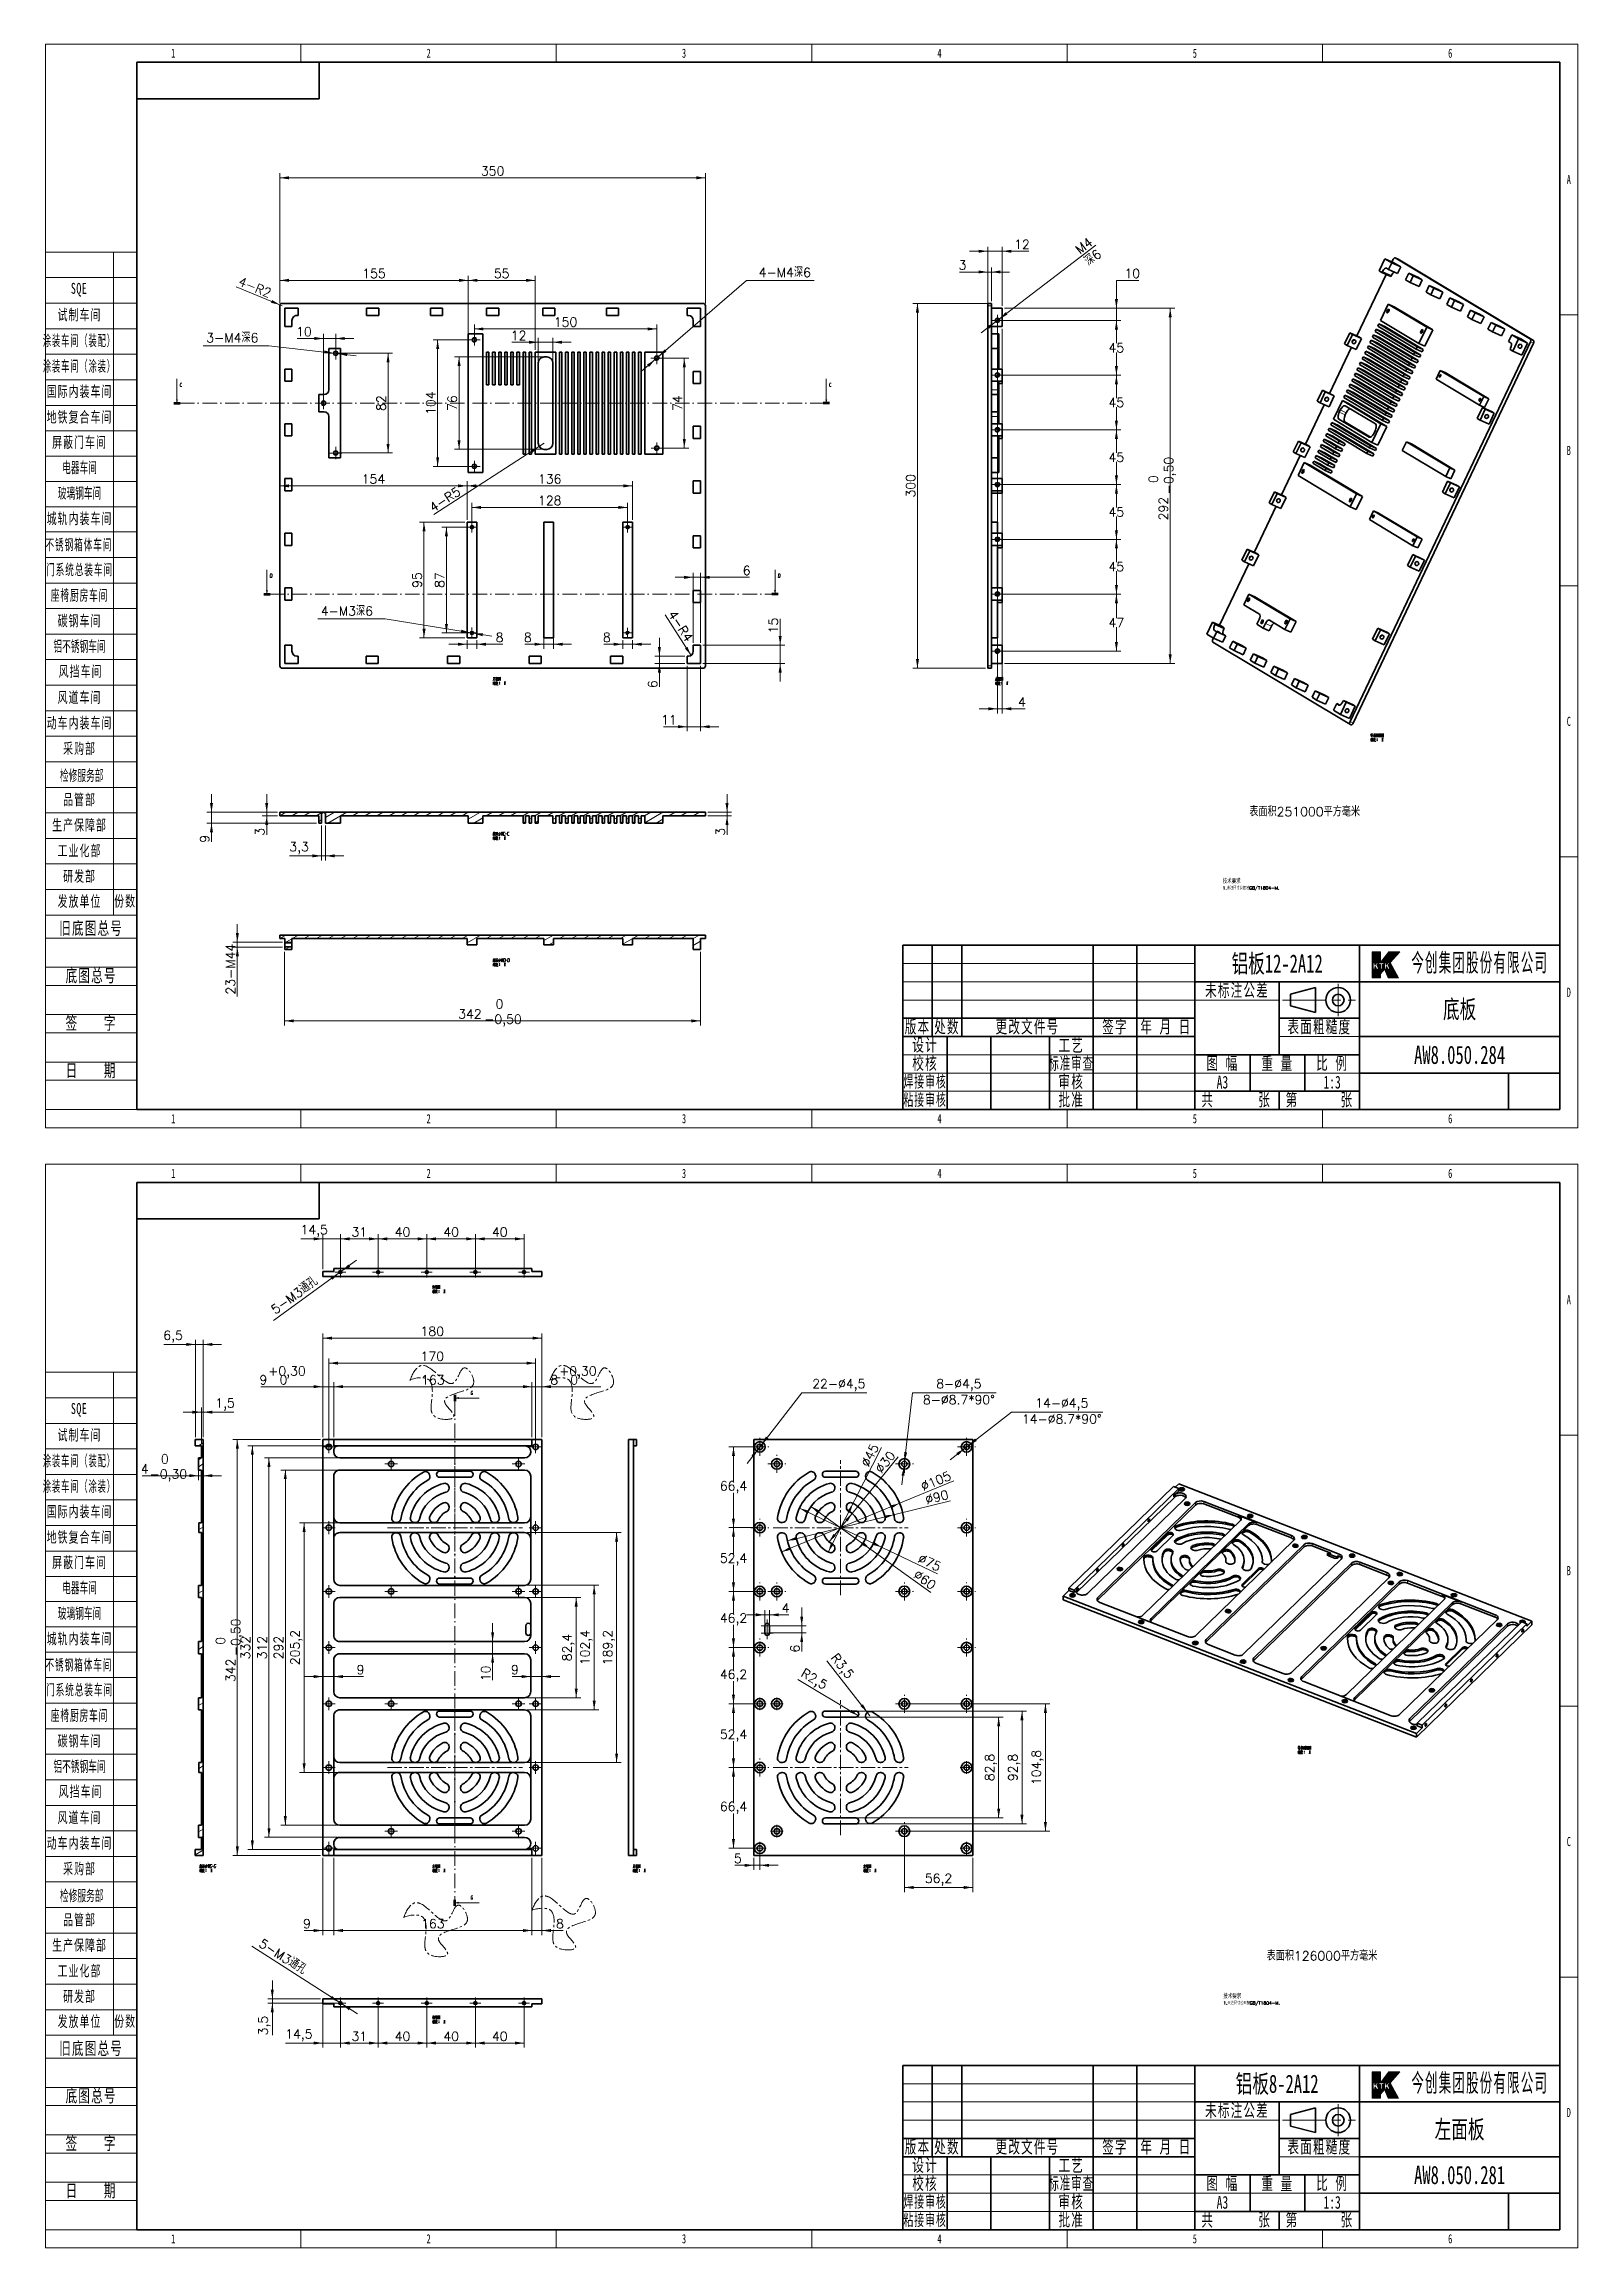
# Model space of a CAD drawing. Header units: millimetres. Extents: x -631 to 3210, y -446 to 2288.
# Drawn here: x 659 to 1920, y 476 to 2288 of the extents above; entities that cross this region are included whole.
import ezdxf
from ezdxf.enums import TextEntityAlignment as Align

# ---------------------------------------------------------------- set-up
doc = ezdxf.new("R2010")
doc.units = ezdxf.units.MM
doc.linetypes.add('DASHDOT', pattern=[18.5, 12, -3, 0.5, -3])
doc.linetypes.add('点画线', pattern=[18, 12, -2, 2, -2])
doc.layers.get('0').update_dxf_attribs({"lineweight": 18})
for name, color, linetype, lineweight in [('中心线层', 1, '点画线', 18), ('尺寸线层', 3, 'Continuous', 18), ('文本层', 3, 'Continuous', 18), ('粗实线层', 7, 'Continuous', 35), ('细实线层', 7, 'Continuous', 18), ('细线0层', 255, 'Continuous', 18)]:
    doc.layers.add(name, color=color, linetype=linetype, lineweight=lineweight)
doc.styles.add('_CAXA_TXTSTYLE_OVERRID_1', font='', dxfattribs={"width": 0.667, "height": 3.5})
doc.styles.get("Standard").update_dxf_attribs({"font": 'txt.shx', "bigfont": 'gbcbig.shx'})
doc.styles.add('标准', font='', dxfattribs={"width": 0.667})
doc.styles.get('_CAXA_TXTSTYLE_OVERRID_1').set_extended_font_data('仿宋')
doc.styles.get('标准').set_extended_font_data('宋体')
doc.dimstyles.get("Standard").update_dxf_attribs({"dimscale": 3, "dimtxt": 0.18, "dimasz": 0.18, "dimexe": 0.18, "dimexo": 0.0625, "dimgap": 0.09, "dimtad": 0, "dimtih": 1, "dimtoh": 1, "dimdec": 4, "dimzin": 0, "dimdsep": 46, "dimtxsty": 'Standard', "dimcen": 0.09, "dimdle": 0.36, "dimadec": 0, "dimazin": 0, "dimtfac": 1, "dimtdec": 4, "dimtofl": 0, "dimtmove": 0, "dimatfit": 3, "dimfxl": 0, "dimtolj": 1, "dimtzin": 0, "dimarcsym": 0})

msp = doc.modelspace()

# ---------------------------------------------------------------- texts
at = {"layer": '尺寸线层', "attachment_point": 1}
for s, insert, char_height, width in [('表面积251000平方毫米', (1649.787, 1660.107), 7.5, 173.20604), ('{\\H0.35x;\\C256;技术要求\\P\\H0.714286x;1.未注尺寸公差按GB/T1804-M.}', (1627.944, 1601.1), 10.5, 666.77162), ('表面积126000平方毫米', (1664.03, 719.388), 7.5, 173.20604), ('{\\H0.35x;\\C256;技术要求\\P\\H0.714286x;1.未注尺寸公差按GB/T1804-M.}', (1628.438, 684.284), 10.5, 666.77162)]:
    msp.add_mtext(s, dxfattribs=dict(at, insert=insert, char_height=char_height, width=width))

# ---------------------------------------------------------------- blocks, each defined once
blk = doc.blocks.new('*X2')
at = {"layer": '尺寸线层', "linetype": 'Continuous'}
for p, q in [((-185, 91.49), (-210, 91.49)), ((-191.37, 91.49), (-191.37, -90.21)), ((-185, 84.49), (-210, 84.49)), ((-185, 77.49), (-210, 77.49)), ((-185, 70.49), (-210, 70.49)), ((-185, 63.49), (-210, 63.49)), ((-185, 56.49), (-210, 56.49)), ((-185, 49.49), (-210, 49.49)), ((-185, 42.49), (-210, 42.49)), ((-185, 35.56), (-210, 35.56)), ((-185, 35.56), (-210, 35.56)), ((-185, 28.64), (-210, 28.64)), ((-185, 28.64), (-210, 28.64)), ((-185, 21.71), (-210, 21.71)), ((-185, 21.71), (-210, 21.71)), ((-185, 14.79), (-210, 14.79)), ((-185, 7.79), (-210, 7.79)), ((-185, 0.79), (-210, 0.79)), ((-185, -6.21), (-210, -6.21)), ((-185, -13.21), (-210, -13.21)), ((-185, -20.21), (-210, -20.21)), ((-185, -27.21), (-210, -27.21)), ((-185, -34.21), (-210, -34.21)), ((-185, -41.21), (-210, -41.21)), ((-185, -48.21), (-210, -48.21)), ((-185, -55.21), (-210, -55.21)), ((-185, -62.21), (-210, -62.21)), ((-185, -69.21), (-210, -69.21)), ((-185, -76.21), (-210, -76.21)), ((-185, -83.21), (-210, -83.21)), ((-185, -90.21), (-210, -90.21))]:
    blk.add_line(p, q, dxfattribs=at)
at = {"layer": '文本层'}
for p, q in [((-210, -96.5), (-185, -96.5)), ((-210, -104.5), (-185, -104.5)), ((-210, -109.5), (-185, -109.5)), ((-210, -117.5), (-185, -117.5)), ((-210, -122.5), (-185, -122.5)), ((-210, -130.5), (-185, -130.5)), ((-210, -135.5), (-185, -135.5)), ((-210, -143.5), (-185, -143.5))]:
    blk.add_line(p, q, dxfattribs=at)
at = {"layer": '粗实线层'}
for p, q in [((-185, -143.5), (-185, 143.5)), ((-185, 143.5), (205, 143.5)), ((-135, 143.5), (-135, 133.5)), ((205, -143.5), (205, 143.5)), ((-135, 133.5), (-185, 133.5)), ((-185, -143.5), (205, -143.5))]:
    blk.add_line(p, q, dxfattribs=at)
at = {"layer": '细实线层'}
for p, q in [((-210, -148.5), (-210, 148.5)), ((-210, 148.5), (210, 148.5)), ((-140, 148.5), (-140, 143.5)), ((-70, 148.5), (-70, 143.5)), ((0, 148.5), (0, 143.5)), ((70, 148.5), (70, 143.5)), ((140, 148.5), (140, 143.5)), ((210, -148.5), (210, 148.5)), ((210, 148.5), (210, 143.5)), ((210, 74.25), (205, 74.25)), ((210, 0), (205, 0)), ((210, -74.25), (205, -74.25)), ((-140, -148.5), (-140, -143.5)), ((-70, -148.5), (-70, -143.5)), ((0, -148.5), (0, -143.5)), ((70, -148.5), (70, -143.5)), ((140, -148.5), (140, -143.5)), ((210, -148.5), (210, -143.5)), ((-210, -148.5), (210, -148.5)), ((-210, -148.5), (-185, -148.5)), ((210, -148.5), (205, -148.5))]:
    blk.add_line(p, q, dxfattribs=at)
at = {"layer": '尺寸线层', "linetype": 'Continuous', "char_height": 3, "attachment_point": 5, "style": '标准'}
for s, insert, width, line_spacing_factor in [('\\T1.1;\\W0.667;SQE', (-200.8, 81.17), 31.0587, 0.47619), ('\\T1.1;\\W0.667;试制车间', (-200.68, 74.14), 31.0587, 0.57381), ('\\T1.1;\\W0.54149;涂装车间（装配）', (-200.73, 67.06), 27.5396, 0.574243), ('\\T1.1;\\W0.54149;涂装车间（涂装）', (-200.73, 60.06), 27.5396, 0.574243), ('\\T1.1;\\W0.667;国际内装车间', (-200.68, 53.14), 31.0587, 0.561905), ('\\T1.1;\\W0.667;地铁复合车间', (-200.68, 46.14), 31.0587, 0.561905), ('\\T1.1;\\W0.667;屏蔽门车间', (-200.68, 39.21), 31.0587, 0.561905), ('\\W1;{\\W0.567;\\T1;电器车间}', (-200.68, 32.29), 37.2629, 0.561905), ('\\W1;{\\W0.567;\\T1;玻璃钢车间}', (-200.68, 25.29), 37.2629, 0.564286), ('\\T1.1;城轨内装车间', (-200.68, 18.29), 18.6315, 1.15057), ('\\T1.1;{\\W0.567;不锈钢箱体车间}', (-200.85, 11.13), 18.6315, 1.15057), ('\\T1.1;{\\W0.567;门系统总装车间}', (-200.68, 4.29), 18.6315, 1.15057), ('\\T1.1;{\\W0.567;座椅厨房车间}', (-200.68, -2.71), 18.6315, 1.15057), ('\\T1.1;碳钢车间', (-200.68, -9.71), 18.6315, 1.15057), ('{\\W0.567;\\T1;铝不锈钢车间}', (-200.68, -16.71), 18.6315, 1.15057), ('\\T1.1;风挡车间', (-200.39, -23.55), 18.6315, 1.15057), ('\\T1.1;风道车间', (-200.68, -30.71), 18.6315, 1.15057), ('\\T1.1;动车内装车间', (-200.68, -37.71), 18.6315, 1.15057), ('\\T1.1;采购部', (-200.68, -44.71), 18.6315, 1.15057), ('\\W1;{\\W0.567;\\T1;检修服务部}', (-200.08, -52.1), 37.2629, 0.564286), ('\\T1.1;品管部', (-200.68, -58.71), 18.6315, 1.15057), ('\\T1.1;生产保障部', (-200.68, -65.71), 18.6315, 1.15057), ('\\T1.1;工业化部', (-200.68, -72.71), 18.6315, 1.15057), ('\\T1.1;研发部', (-200.68, -79.71), 18.6315, 1.15057), ('\\T1.1;发放单位', (-200.68, -86.58), 18.6315, 0.853342), ('\\T1.1;份数', (-188.18, -86.53), 6.3685, 1.15057)]:
    blk.add_mtext(s, dxfattribs=dict(at, insert=insert, width=width, line_spacing_factor=line_spacing_factor))
at = {"layer": '尺寸线层', "style": '标准'}
for tag, height, width, p in [('T1', 2.5, 0.667, (-175, 146)), ('T2', 2.5, 0.667, (-105, 146)), ('T3', 2.5, 0.667, (-35, 146)), ('T4', 2.5, 0.667, (35, 146)), ('T5', 2.5, 0.667, (105, 146)), ('T6', 2.5, 0.667, (175, 146)), ('R1', 2.5, 0.667, (207.5, 111.38)), ('SQE', 3.5, 0.667, (-188.18, 80.99)), ('试制车间', 3.5, 0.28375, (-188.18, 73.99)), ('涂装车间（装配）', 3.5, 0.147264, (-188.18, 66.99)), ('涂装车间（涂装）', 3.5, 0.147264, (-188.18, 59.99)), ('国际内装车间', 3.5, 0.189302, (-188.18, 52.99)), ('地铁复合车间', 3.5, 0.186278, (-188.18, 46.02)), ('屏蔽门车间', 3.5, 0.225254, (-188.18, 39.14)), ('R2', 2.5, 0.667, (207.5, 37.12)), ('电器车间', 3.5, 0.292284, (-188.18, 32.21)), ('玻璃钢车间', 3.5, 0.225603, (-188.18, 25.29)), ('城轨内装车间', 3.5, 0.186278, (-188.18, 18.29)), ('不锈钢箱体车间', 3.5, 0.15932, (-188.18, 11.29)), ('门系统总装车间', 3.5, 0.161527, (-188.18, 4.29)), ('座椅厨房车间', 3.5, 0.186516, (-188.18, -2.71)), ('碳钢车间', 3.5, 0.28375, (-188.18, -9.71)), ('铝不锈钢车间', 3.5, 0.186397, (-188.18, -16.71)), ('风挡车间', 3.5, 0.284026, (-188.18, -23.71)), ('风道车间', 3.5, 0.284026, (-188.18, -30.71)), ('动车内装车间', 3.5, 0.186397, (-188.18, -37.71)), ('R3', 2.5, 0.667, (207.5, -37.12)), ('采购部', 3.5, 0.378308, (-188.18, -44.71)), ('检修服务部', 3.5, 0.223014, (-188.18, -51.71)), ('品管部', 3.5, 0.389426, (-188.18, -58.71)), ('生产保障部', 3.5, 0.223356, (-188.18, -65.71)), ('工业化部', 3.5, 0.281557, (-188.18, -72.71)), ('研发部', 3.5, 0.3788, (-188.18, -79.71)), ('旧底图总号', 3, 0.667, (-197.5, -100.5)), ('底图总号', 3, 0.667, (-197.5, -113.5)), ('R4', 2.5, 0.667, (207.5, -111.38)), ('签字', 3, 0.667, (-197.5, -126.5)), ('日期', 3, 0.667, (-197.5, -139.5)), ('B1', 2.5, 0.667, (-175, -146)), ('B2', 2.5, 0.667, (-105, -146)), ('B3', 2.5, 0.667, (-35, -146)), ('B4', 2.5, 0.667, (35, -146)), ('B5', 2.5, 0.667, (105, -146)), ('B6', 2.5, 0.667, (175, -146))]:
    blk.add_attdef(tag, text='', height=height, dxfattribs=dict(at, width=width)).set_placement(p, align=Align.MIDDLE_CENTER)
at = {"layer": '尺寸线层', "style": '标准', "width": 0.667}
blk.add_attdef('图号', text='', height=5.33, rotation=180, dxfattribs=at).set_placement((-160, 138.5), align=Align.MIDDLE_CENTER)
at = {"layer": '文本层', "char_height": 3.5, "width": 25, "attachment_point": 5, "style": '标准'}
for s, insert in [('\\T1.1;旧底图总号', (-197.5, -94)), ('\\T1.1;底图总号', (-197.5, -107)), ('\\T1.1;签    字', (-197.5, -120)), ('\\T1.1;日    期', (-197.5, -133))]:
    blk.add_mtext(s, dxfattribs=dict(at, insert=insert))
blk = doc.blocks.new('*X3')
at = {"layer": '粗实线层'}
h = blk.add_hatch(color=150, dxfattribs=at)
h.paths.add_polyline_path([(-51.35, 36.06), (-51.35, 40.67), (-51.35, 43.23), (-49.09, 43.23), (-49.09, 40.29), (-46.81, 43.23), (-43.85, 43.23), (-46.43, 40.25), (-44.22, 36.08), (-46.97, 36.08), (-48.02, 38.42), (-49.13, 37.14), (-49.13, 36.06)], flags=0)
h.paths.add_polyline_path([(-50.68, 39.59), (-50.67, 39.61), (-50.23, 40.23), (-49.58, 40.23), (-50.13, 39.6), (-49.61, 38.49), (-50.17, 38.49), (-50.49, 39.18), (-50.68, 38.97), (-50.68, 38.49), (-51.13, 38.49), (-51.13, 39.61), (-51.13, 40.23), (-50.68, 40.23), (-50.68, 39.61)], flags=0)
h.paths.add_polyline_path([(-49.12, 38.49), (-49.12, 39.61), (-49.12, 39.76), (-49.55, 39.76), (-49.55, 40.23), (-48.19, 40.23), (-48.19, 39.76), (-48.65, 39.76), (-48.65, 38.49)], flags=0)
h.paths.add_polyline_path([(-48.03, 38.49), (-48.03, 39.53), (-48.03, 40.23), (-47.58, 40.23), (-47.58, 39.59), (-47.13, 40.23), (-46.48, 40.23), (-47.03, 39.6), (-46.51, 38.49), (-47.07, 38.49), (-47.39, 39.18), (-47.58, 38.97), (-47.58, 38.49)], flags=0)
at = {"layer": '中心线层'}
for p, q in [((-60.71, 25.6), (-60.71, 34.4)), ((-75.97, 30), (-55.97, 30))]:
    blk.add_line(p, q, dxfattribs=at)
at = {"layer": '尺寸线层'}
for p, q in [((-100, 40), (-180, 40)), ((-100, 35), (-180, 35)), ((-100, 30), (-180, 30)), ((-100, 15), (-180, 15)), ((-54.87, 10), (-180, 10)), ((-100, 5), (-180, 5))]:
    blk.add_line(p, q, dxfattribs=at)
at = {"layer": '文本层', "color": 150}
for p, q in [((-51.35, 36.06), (-51.35, 43.23)), ((-51.35, 43.23), (-49.09, 43.23)), ((-49.09, 43.23), (-49.09, 40.29)), ((-49.09, 40.29), (-46.81, 43.23)), ((-46.81, 43.23), (-43.85, 43.23)), ((-46.43, 40.25), (-43.85, 43.23)), ((-51.13, 40.23), (-51.13, 38.49)), ((-51.13, 40.23), (-50.68, 40.23)), ((-51.13, 38.49), (-50.68, 38.49)), ((-50.68, 40.23), (-50.68, 39.59)), ((-50.68, 39.59), (-50.23, 40.23)), ((-50.68, 38.97), (-50.49, 39.18)), ((-50.68, 38.49), (-50.68, 38.97)), ((-50.49, 39.18), (-50.17, 38.49)), ((-50.23, 40.23), (-49.58, 40.23)), ((-50.17, 38.49), (-49.61, 38.49)), ((-50.13, 39.6), (-49.58, 40.23)), ((-49.61, 38.49), (-50.13, 39.6)), ((-49.55, 40.23), (-48.19, 40.23)), ((-49.55, 40.23), (-49.55, 39.76)), ((-49.55, 39.76), (-49.12, 39.76)), ((-49.13, 37.14), (-48.02, 38.42)), ((-49.13, 36.06), (-49.13, 37.14)), ((-49.12, 39.76), (-49.12, 38.49)), ((-49.12, 38.49), (-48.65, 38.49)), ((-48.65, 39.76), (-48.19, 39.76)), ((-48.65, 39.76), (-48.65, 38.49)), ((-48.19, 40.23), (-48.19, 39.76)), ((-48.03, 40.23), (-48.03, 38.49)), ((-48.03, 40.23), (-47.58, 40.23)), ((-48.03, 38.49), (-47.58, 38.49)), ((-48.02, 38.42), (-46.97, 36.08)), ((-47.58, 40.23), (-47.58, 39.59)), ((-47.58, 39.59), (-47.13, 40.23)), ((-47.58, 38.97), (-47.39, 39.18)), ((-47.58, 38.49), (-47.58, 38.97)), ((-47.39, 39.18), (-47.07, 38.49)), ((-47.13, 40.23), (-46.48, 40.23)), ((-47.07, 38.49), (-46.51, 38.49)), ((-47.03, 39.6), (-46.48, 40.23)), ((-46.51, 38.49), (-47.03, 39.6)), ((-46.43, 40.25), (-44.22, 36.08)), ((-51.35, 36.06), (-49.13, 36.06)), ((-46.97, 36.08), (-44.22, 36.08))]:
    blk.add_line(p, q, dxfattribs=at)
at = {"layer": '文本层'}
blk.add_line((-49.13, 36.06), (-49.13, 36.06), dxfattribs=at)
at = {"layer": '粗实线层'}
for p, q in [((-180, 45), (-180, 0)), ((0, 45), (-180, 45)), ((-172, 45), (-172, 20)), ((-163.87, 45), (-163.87, 20)), ((-127.87, 45), (-127.87, 0)), ((-115.87, 45), (-115.87, 0)), ((-100, 0), (-100, 45)), ((-54.87, 45), (-54.87, 0)), ((0, 0), (0, 45)), ((-100, 35), (0, 35)), ((-76.87, 35), (-76.87, 15)), ((-73.79, 31.6), (-66.89, 33.4)), ((-73.79, 31.6), (-73.79, 28.4)), ((-66.89, 33.4), (-66.89, 26.6)), ((-100, 25), (-180, 25)), ((-54.87, 25), (-76.87, 25)), ((-73.79, 28.4), (-66.89, 26.6)), ((-100, 20), (-180, 20)), ((-167.87, 20), (-167.87, 0)), ((-155.87, 20), (-155.87, 0)), ((-139.87, 20), (-139.87, 0)), ((-54.87, 20), (0, 20)), ((-100, 15), (-54.87, 15)), ((-84.87, 15), (-84.87, 5)), ((-69.87, 15), (-69.87, 5)), ((0, 10), (-54.87, 10)), ((-14.04, 10), (-14.04, 0)), ((-180, 0), (0, 0)), ((-100, 5), (-54.87, 5)), ((-76.87, 5), (-76.87, 0))]:
    blk.add_line(p, q, dxfattribs=at)
for radius in [3.4, 1.6]:
    blk.add_circle((-60.71, 30), radius, dxfattribs=at)
at = {"layer": '细线0层'}
for p, q in [((-100, 30), (-76.87, 30)), ((-54.87, 20), (-76.87, 20))]:
    blk.add_line(p, q, dxfattribs=at)
at = {"layer": '尺寸线层', "attachment_point": 5}
for s, insert, char_height, width, style in [('\\T1.1;{\\W0.5;\\C150;今创集团股份有限公司}', (-21.9, 40), 5, 42.792, '_CAXA_TXTSTYLE_OVERRID_1'), ('\\T1.1;\\H0.929172x;\\W0.610078;焊接审核', (-173.93, 7.5), 3.5, 18.4107, '标准')]:
    blk.add_mtext(s, dxfattribs=dict(at, insert=insert, char_height=char_height, width=width, style=style))
at = {"layer": '尺寸线层', "char_height": 3.5, "attachment_point": 5, "style": '标准'}
for s, insert, width, line_spacing_factor in [('\\T1.1;\\W0.667;未标注公差', (-88.43, 32.5), 38.5655, 0.921667), ('\\T1.1;\\W0.667;版本', (-176, 22.5), 13.336, 0.921667), ('\\T1.1;\\W0.667;更改文件号', (-145.87, 22.5), 60.012, 0.917778), ('\\T1.1;\\W0.667;签字', (-121.87, 22.5), 20.004, 0.921667), ('\\T1.1;\\W0.667;年 月 日', (-107.93, 22.5), 26.4475, 0.921667), ('\\T1.1;\\W0.667;表面粗糙度', (-65.87, 22.5), 36.674, 0.921667), ('\\T1.1;\\W0.667;设计', (-173.93, 17.5), 20.2285, 0.886667), ('\\T1.1;\\W0.667;工艺', (-133.87, 17.5), 20.004, 0.847778), ('\\T1.1;\\W0.667;图 幅', (-92.43, 12.5), 25.2295, 0.917778), ('\\T1.1;\\W0.667;重 量', (-77.37, 12.5), 25.005, 0.875), ('\\T1.1;\\W0.667;比 例', (-62.37, 12.5), 25.005, 0.902222), ('\\T1.1;\\W0.667;审核', (-133.87, 7.5), 20.004, 0.925556), ('\\T1.1;\\W0.667;共', (-96.46, 2.5), 11.8108, 0.902222), ('\\T1.1;\\W0.667;张', (-80.87, 2.5), 13.336, 0.894444), ('\\T1.1;\\W0.667;第', (-73.37, 2.5), 11.669, 0.913889), ('\\T1.1;\\W0.667;张', (-58.31, 2.5), 11.4846, 0.894444)]:
    blk.add_mtext(s, dxfattribs=dict(at, insert=insert, width=width, line_spacing_factor=line_spacing_factor))
at = {"layer": '尺寸线层', "linetype": 'Continuous', "char_height": 3.5, "attachment_point": 5, "style": '标准'}
for s, insert, width, line_spacing_factor in [('\\T1.1;\\W0.667;处数', (-167.93, 22.5), 13.5605, 0.917778), ('\\T1.1;\\W0.667;校核', (-173.93, 12.5), 20.2285, 0.925556), ('\\T1.1;\\W0.594321;标准审查', (-133.87, 12.5), 19.1319, 0.917778), ('\\T1.1;\\W0.667;批准', (-133.87, 2.5), 20.004, 0.91)]:
    blk.add_mtext(s, dxfattribs=dict(at, insert=insert, width=width, line_spacing_factor=line_spacing_factor))
at = {"layer": '尺寸线层', "linetype": 'Continuous', "insert": (-173.93, 2.5), "char_height": 3.5, "width": 18.4107, "attachment_point": 5, "style": '标准'}
blk.add_mtext('\\T1.1;\\H0.929172x;\\W0.610078;粘接审核', dxfattribs=at)
at = {"layer": '尺寸线层', "style": '标准'}
for tag, height, width, p in [('KTK版本4', 3.34, 0.37182, (-176, 42.5)), ('处数4', 3.36, 0.62988, (-167.93, 42.5)), ('更改文件号4', 3.36, 0.667, (-145.87, 42.5)), ('签字4', 3.34, 0.667, (-121.87, 42.5)), ('年月日4', 3.34, 0.667, (-107.93, 42.5)), ('材料', 5, 0.667, (-77.43, 40)), ('KTK版本3', 3.34, 0.374264, (-176, 37.5)), ('处数3', 3.36, 0.636828, (-167.93, 37.5)), ('更改文件号3', 3.36, 0.667, (-145.87, 37.5)), ('签字3', 3.34, 0.667, (-121.87, 37.5)), ('年月日3', 3.34, 0.667, (-107.93, 37.5)), ('KTK版本2', 3.34, 0.374264, (-176, 32.5)), ('处数2', 3.36, 0.636828, (-167.93, 32.5)), ('更改文件号2', 3.36, 0.667, (-145.87, 32.5)), ('签字2', 3.34, 0.667, (-121.87, 32.5)), ('年月日2', 3.34, 0.667, (-107.93, 32.5)), ('名称', 5, 0.667, (-27.43, 27.5)), ('KTK版本', 3.34, 0.429424, (-176, 27.5)), ('处数1', 3.36, 0.647024, (-167.93, 27.5)), ('更改文件号1', 3.36, 0.667, (-145.87, 27.5)), ('签字1', 3.34, 0.667, (-121.87, 27.5)), ('年月日1', 3.34, 0.667, (-107.93, 27.5)), ('设计', 3.47, 0.667, (-161.87, 17.5)), ('设计日期', 3.5, 0.667, (-147.87, 17.5)), ('工艺', 3.5, 0.667, (-121.87, 17.5)), ('工艺日期', 3.41, 0.667, (-107.93, 17.5)), ('校核', 3.5, 0.667, (-161.87, 12.5)), ('校核日期', 3.33, 0.667, (-147.87, 12.5)), ('标准审核', 3.33, 0.594979, (-121.87, 12.5)), ('标准审核日期', 3.33, 0.525265, (-107.93, 12.5)), ('图号', 5, 0.667, (-27.43, 15)), ('焊接审核', 3.25, 0.602894, (-161.87, 7.5)), ('焊接审核日期', 3.25, 0.538358, (-147.87, 7.5)), ('审核', 3.33, 0.667, (-121.87, 7.5)), ('审核日期', 3.33, 0.667, (-107.93, 7.5)), ('图幅', 3.36, 0.667, (-92.43, 7.5)), ('重量', 3.5, 0.667, (-77.37, 7.5)), ('比例', 3.41, 0.667, (-62.37, 7.5)), ('原图号', 5, 0.667, (-34.45, 5.12)), ('客户版本', 5, 0.462605, (-7.02, 5)), ('粘接审核', 3.25, 0.602894, (-161.87, 2.5)), ('粘接审核日期', 3.25, 0.538358, (-147.87, 2.5)), ('批准', 3.38, 0.667, (-121.87, 2.5)), ('批准日期', 3.37, 0.667, (-107.93, 2.5)), ('共几张', 3.38, 0.512128, (-88.89, 2.5)), ('第几张', 3.36, 0.521411, (-65.81, 2.5))]:
    blk.add_attdef(tag, text='', height=height, dxfattribs=dict(at, width=width)).set_placement(p, align=Align.MIDDLE_CENTER)
blk = doc.blocks.new('*X6')
at = {"layer": '尺寸线层', "linetype": 'Continuous'}
for points in [[(852.6, 2177.5), (860.1, 2178.8), (860.1, 2176.3)], [(1202.6, 2177.5), (1195.1, 2178.8), (1195.1, 2176.3)]]:
    blk.add_hatch(color=0, dxfattribs=at).paths.add_polyline_path(points, flags=0)
at = {"layer": '尺寸线层', "color": 0, "linetype": 'Continuous'}
for p, q in [((852.6, 2074.2), (852.6, 2181.3)), ((852.6, 2177.5), (1202.6, 2177.5)), ((1202.6, 2074.2), (1202.6, 2181.3))]:
    blk.add_line(p, q, dxfattribs=at)
at = {"layer": '尺寸线层', "color": 0, "insert": (1027.6, 2183.2), "char_height": 7.5, "width": 38.571, "attachment_point": 5}
blk.add_mtext('350', dxfattribs=at)
blk = doc.blocks.new('*X7')
at = {"layer": '尺寸线层', "linetype": 'Continuous'}
for points in [[(1376.9, 2074.3), (1378.2, 2066.8), (1375.7, 2066.8)], [(1376.9, 1774.3), (1378.2, 1781.8), (1375.7, 1781.8)]]:
    blk.add_hatch(color=0, dxfattribs=at).paths.add_polyline_path(points, flags=0)
at = {"layer": '尺寸线层', "color": 0, "linetype": 'Continuous'}
for p, q in [((1435.8, 2074.3), (1373.2, 2074.3)), ((1376.9, 2074.3), (1376.9, 1774.3)), ((1432.8, 1774.3), (1373.2, 1774.3))]:
    blk.add_line(p, q, dxfattribs=at)
at = {"layer": '尺寸线层', "color": 0, "insert": (1371.3, 1924.3), "char_height": 7.5, "width": 38.571, "attachment_point": 5, "rotation": 90}
blk.add_mtext('300', dxfattribs=at)
blk = doc.blocks.new('*X8')
at = {"layer": '尺寸线层', "linetype": 'Continuous'}
for points in [[(1434.7, 2117.2), (1427.2, 2118.4), (1427.2, 2115.9)], [(1446.7, 2117.2), (1454.2, 2118.4), (1454.2, 2115.9)]]:
    blk.add_hatch(color=0, dxfattribs=at).paths.add_polyline_path(points, flags=0)
at = {"layer": '尺寸线层', "color": 0, "linetype": 'Continuous'}
for p, q in [((1434.7, 2074.2), (1434.7, 2120.9)), ((1446.7, 2072.2), (1446.7, 2120.9)), ((1419.7, 2117.2), (1468.4, 2117.2))]:
    blk.add_line(p, q, dxfattribs=at)
at = {"layer": '尺寸线层', "color": 0, "insert": (1462.9, 2122.8), "char_height": 7.5, "width": 22.143, "attachment_point": 5}
blk.add_mtext('12', dxfattribs=at)
blk = doc.blocks.new('*X16')
at = {"layer": '尺寸线层', "linetype": 'Continuous'}
for points in [[(888, 1223.5), (895.5, 1224.8), (895.5, 1222.3)], [(1068, 1223.5), (1060.5, 1224.8), (1060.5, 1222.3)]]:
    blk.add_hatch(color=0, dxfattribs=at).paths.add_polyline_path(points, flags=0)
at = {"layer": '尺寸线层', "color": 0, "linetype": 'Continuous'}
for p, q in [((888, 1142), (888, 1227.3)), ((888, 1223.5), (1068, 1223.5)), ((1068, 1142), (1068, 1227.3))]:
    blk.add_line(p, q, dxfattribs=at)
at = {"layer": '尺寸线层', "color": 0, "insert": (978, 1229.2), "char_height": 7.5, "width": 36.429, "attachment_point": 5}
blk.add_mtext('180', dxfattribs=at)
blk = doc.blocks.new('*X18')
at = {"color": 0, "char_height": 7.5, "width": 300, "attachment_point": 1, "rotation": 90}
for s, insert in [('-0,50', (812.6, 962.1)), ('0', (800.1, 971.4)), ('342', (808.4, 940.7))]:
    blk.add_mtext(s, dxfattribs=dict(at, insert=insert))
blk = doc.blocks.new('*X17')
at = {"layer": '尺寸线层', "linetype": 'Continuous'}
for points in [[(817.7, 1140.1), (819, 1132.6), (816.5, 1132.6)], [(817.7, 798.1), (819, 805.6), (816.5, 805.6)]]:
    blk.add_hatch(color=0, dxfattribs=at).paths.add_polyline_path(points, flags=0)
at = {"layer": '尺寸线层', "color": 0, "linetype": 'Continuous'}
for p, q in [((886.1, 1140.1), (814, 1140.1)), ((817.7, 1140.1), (817.7, 798.1)), ((886.1, 798.1), (814, 798.1))]:
    blk.add_line(p, q, dxfattribs=at)
at = {"layer": '尺寸线层', "color": 0}
blk.add_blockref('*X18', (0, 0), dxfattribs=at)
blk = doc.blocks.new('*X31')
at = {"layer": '尺寸线层', "linetype": 'Continuous'}
for points in [[(1220.4, 1655.9), (1221.6, 1663.4), (1219.1, 1663.4)], [(1220.4, 1652.9), (1221.6, 1645.4), (1219.1, 1645.4)]]:
    blk.add_hatch(color=0, dxfattribs=at).paths.add_polyline_path(points, flags=0)
at = {"layer": '尺寸线层', "color": 0, "linetype": 'Continuous'}
for p, q in [((1220.4, 1670.9), (1220.4, 1637.3)), ((1204.5, 1655.9), (1224.1, 1655.9)), ((1204.5, 1652.9), (1224.1, 1652.9))]:
    blk.add_line(p, q, dxfattribs=at)
at = {"layer": '尺寸线层', "color": 0, "insert": (1214.8, 1639.8), "char_height": 7.5, "width": 15, "attachment_point": 5, "rotation": 90}
blk.add_mtext('3', dxfattribs=at)
blk = doc.blocks.new('*X32')
at = {"layer": '尺寸线层', "linetype": 'Continuous'}
for points in [[(887, 1620), (879.5, 1618.8), (879.5, 1621.3)], [(890.3, 1620), (897.8, 1618.8), (897.8, 1621.3)]]:
    blk.add_hatch(color=0, dxfattribs=at).paths.add_polyline_path(points, flags=0)
at = {"layer": '尺寸线层', "color": 0, "linetype": 'Continuous'}
for p, q in [((887, 1645.1), (887, 1616.3)), ((890.3, 1645.1), (890.3, 1616.3)), ((905.3, 1620), (860.7, 1620))]:
    blk.add_line(p, q, dxfattribs=at)
at = {"layer": '尺寸线层', "color": 0, "insert": (868.5, 1626.4), "char_height": 7.5, "width": 31.429, "attachment_point": 5}
blk.add_mtext('3,3', dxfattribs=at)
blk = doc.blocks.new('*X33')
at = {"layer": '尺寸线层', "linetype": 'Continuous'}
for points in [[(817.7, 1549), (819, 1556.5), (816.5, 1556.5)], [(817.7, 1545), (819, 1537.5), (816.5, 1537.5)]]:
    blk.add_hatch(color=0, dxfattribs=at).paths.add_polyline_path(points, flags=0)
at = {"layer": '尺寸线层', "color": 0, "linetype": 'Continuous'}
for p, q in [((817.7, 1564), (817.7, 1504.5)), ((854.8, 1549), (814, 1549)), ((854.8, 1545), (814, 1545))]:
    blk.add_line(p, q, dxfattribs=at)
at = {"layer": '尺寸线层', "color": 0, "insert": (812.1, 1526.9), "char_height": 7.5, "width": 89.286, "attachment_point": 5, "rotation": 90}
blk.add_mtext('23-M44', dxfattribs=at)
blk = doc.blocks.new('*X34')
at = {"layer": '尺寸线层', "linetype": 'Continuous'}
for points in [[(841.9, 1655.9), (843.1, 1663.4), (840.6, 1663.4)], [(841.9, 1652.9), (843.1, 1645.4), (840.6, 1645.4)]]:
    blk.add_hatch(color=0, dxfattribs=at).paths.add_polyline_path(points, flags=0)
at = {"layer": '尺寸线层', "color": 0, "linetype": 'Continuous'}
for p, q in [((841.9, 1670.9), (841.9, 1637.3)), ((850.8, 1655.9), (838.1, 1655.9)), ((850.8, 1652.9), (838.1, 1652.9))]:
    blk.add_line(p, q, dxfattribs=at)
at = {"layer": '尺寸线层', "color": 0, "insert": (836.2, 1639.8), "char_height": 7.5, "width": 15, "attachment_point": 5, "rotation": 90}
blk.add_mtext('3', dxfattribs=at)
blk = doc.blocks.new('*X35')
at = {"layer": '尺寸线层', "linetype": 'Continuous'}
for points in [[(796.5, 1655.9), (797.7, 1663.4), (795.2, 1663.4)], [(796.5, 1646.9), (797.7, 1639.4), (795.2, 1639.4)]]:
    blk.add_hatch(color=0, dxfattribs=at).paths.add_polyline_path(points, flags=0)
at = {"layer": '尺寸线层', "color": 0, "linetype": 'Continuous'}
for p, q in [((796.5, 1670.9), (796.5, 1631.7)), ((850.8, 1655.9), (792.7, 1655.9)), ((882.8, 1646.9), (792.7, 1646.9))]:
    blk.add_line(p, q, dxfattribs=at)
at = {"layer": '尺寸线层', "color": 0, "insert": (790.9, 1634), "char_height": 7.5, "width": 15, "attachment_point": 5, "rotation": 90}
blk.add_mtext('9', dxfattribs=at)
blk = doc.blocks.new('*X47')
at = {"layer": '尺寸线层', "linetype": 'Continuous'}
for points in [[(788.2, 1162.7), (780.7, 1161.4), (780.7, 1163.9)], [(789.7, 1162.7), (797.2, 1161.4), (797.2, 1163.9)]]:
    blk.add_hatch(color=0, dxfattribs=at).paths.add_polyline_path(points, flags=0)
at = {"layer": '尺寸线层', "color": 0, "linetype": 'Continuous'}
for p, q in [((814.9, 1162.7), (773.2, 1162.7)), ((788.2, 1137), (788.2, 1166.4)), ((789.7, 1142), (789.7, 1166.4))]:
    blk.add_line(p, q, dxfattribs=at)
at = {"layer": '尺寸线层', "color": 0, "insert": (807.6, 1169), "char_height": 7.5, "width": 29.286, "attachment_point": 5}
blk.add_mtext('1,5', dxfattribs=at)
blk = doc.blocks.new('*X48')
at = {"layer": '尺寸线层', "linetype": 'Continuous'}
for points in [[(1248.7, 1135.9), (1254.3, 1141), (1252.3, 1142.6)], [(1246, 1132.3), (1242.4, 1125.6), (1240.4, 1127.1)]]:
    blk.add_hatch(color=0, dxfattribs=at).paths.add_polyline_path(points, flags=0)
at = {"layer": '尺寸线层', "color": 0, "linetype": 'Continuous'}
for q in [(1236.8, 1120.4), (1335.4, 1178.6)]:
    blk.add_line((1281.8, 1178.6), q, dxfattribs=at)
at = {"layer": '尺寸线层', "color": 0, "insert": (1312.3, 1184.9), "char_height": 7.5, "width": 92.143, "attachment_point": 5}
blk.add_mtext('22-%%C4,5', dxfattribs=at)
blk = doc.blocks.new('*X73')
at = {"layer": '尺寸线层', "linetype": 'Continuous'}
for points in [[(783.2, 1218.3), (775.7, 1217.1), (775.7, 1219.6)], [(789.7, 1218.3), (797.2, 1217.1), (797.2, 1219.6)]]:
    blk.add_hatch(color=0, dxfattribs=at).paths.add_polyline_path(points, flags=0)
at = {"layer": '尺寸线层', "color": 0, "linetype": 'Continuous'}
for p, q in [((804.7, 1218.3), (757.2, 1218.3)), ((783.2, 1142), (783.2, 1222.1)), ((789.7, 1142), (789.7, 1222.1))]:
    blk.add_line(p, q, dxfattribs=at)
at = {"layer": '尺寸线层', "color": 0, "insert": (764.9, 1224.7), "char_height": 7.5, "width": 30.714, "attachment_point": 5}
blk.add_mtext('6,5', dxfattribs=at)
blk = doc.blocks.new('*X75')
at = {"color": 0, "char_height": 7.5, "width": 300, "attachment_point": 1}
for s, insert in [('0', (754.9, 1128)), ('4', (738.4, 1119.8)), ('-0,30', (745.6, 1115.5))]:
    blk.add_mtext(s, dxfattribs=dict(at, insert=insert))
blk = doc.blocks.new('*X74')
at = {"layer": '尺寸线层', "linetype": 'Continuous'}
for points in [[(785.7, 1110.4), (778.2, 1109.2), (778.2, 1111.7)], [(789.7, 1110.4), (797.2, 1109.2), (797.2, 1111.7)]]:
    blk.add_hatch(color=0, dxfattribs=at).paths.add_polyline_path(points, flags=0)
at = {"layer": '尺寸线层', "color": 0, "linetype": 'Continuous'}
for p, q in [((785.7, 1110.4), (739.5, 1110.4)), ((785.7, 1115.9), (785.7, 1106.7)), ((804.7, 1110.4), (785.7, 1110.4)), ((789.7, 1115.4), (789.7, 1106.7))]:
    blk.add_line(p, q, dxfattribs=at)
at = {"layer": '尺寸线层', "color": 0}
blk.add_blockref('*X75', (0, 0), dxfattribs=at)
blk = doc.blocks.new('*X76')
at = {"layer": '尺寸线层', "linetype": 'Continuous'}
for points in [[(897, 1183.6), (904.5, 1182.4), (904.5, 1184.9)], [(1060, 1183.6), (1052.5, 1182.4), (1052.5, 1184.9)]]:
    blk.add_hatch(color=0, dxfattribs=at).paths.add_polyline_path(points, flags=0)
at = {"layer": '尺寸线层', "color": 0, "linetype": 'Continuous'}
for p, q in [((897, 1142), (897, 1187.4)), ((1060, 1183.6), (897, 1183.6)), ((1060, 1142), (1060, 1187.4))]:
    blk.add_line(p, q, dxfattribs=at)
at = {"layer": '尺寸线层', "color": 0, "insert": (978.5, 1189.2), "char_height": 7.5, "width": 36.429, "attachment_point": 5}
blk.add_mtext('163', dxfattribs=at)
blk = doc.blocks.new('*X77')
at = {"layer": '尺寸线层', "linetype": 'Continuous'}
for points in [[(893, 1203), (900.5, 1201.7), (900.5, 1204.2)], [(1063, 1203), (1055.5, 1201.7), (1055.5, 1204.2)]]:
    blk.add_hatch(color=0, dxfattribs=at).paths.add_polyline_path(points, flags=0)
at = {"layer": '尺寸线层', "color": 0, "linetype": 'Continuous'}
for p, q in [((893, 1136), (893, 1206.7)), ((1063, 1203), (893, 1203)), ((1063, 1136), (1063, 1206.7))]:
    blk.add_line(p, q, dxfattribs=at)
at = {"layer": '尺寸线层', "color": 0, "insert": (978, 1208.6), "char_height": 7.5, "width": 36.429, "attachment_point": 5}
blk.add_mtext('170', dxfattribs=at)
blk = doc.blocks.new('*X109')
at = {"layer": '尺寸线层', "linetype": 'Continuous'}
for points in [[(1434.7, 2100.1), (1427.2, 2098.9), (1427.2, 2101.4)], [(1437.7, 2100.1), (1445.2, 2098.9), (1445.2, 2101.4)]]:
    blk.add_hatch(color=0, dxfattribs=at).paths.add_polyline_path(points, flags=0)
at = {"layer": '尺寸线层', "color": 0, "linetype": 'Continuous'}
for p, q in [((1434.7, 2076.2), (1434.7, 2103.9)), ((1437.7, 2076.2), (1437.7, 2103.9)), ((1452.7, 2100.1), (1411.5, 2100.1))]:
    blk.add_line(p, q, dxfattribs=at)
at = {"layer": '尺寸线层', "color": 0, "insert": (1414, 2105.8), "char_height": 7.5, "width": 15, "attachment_point": 5}
blk.add_mtext('3', dxfattribs=at)
blk = doc.blocks.new('*X110')
at = {"layer": '尺寸线层', "linetype": 'Continuous'}
for points in [[(1442.7, 1741), (1435.2, 1739.7), (1435.2, 1742.2)], [(1446.7, 1741), (1454.2, 1739.7), (1454.2, 1742.2)]]:
    blk.add_hatch(color=0, dxfattribs=at).paths.add_polyline_path(points, flags=0)
at = {"layer": '尺寸线层', "color": 0, "linetype": 'Continuous'}
for p, q in [((1442.7, 2058.4), (1442.7, 1737.2)), ((1446.7, 2053.4), (1446.7, 1737.2)), ((1446.7, 1741), (1427.7, 1741)), ((1446.7, 1741), (1465.5, 1741))]:
    blk.add_line(p, q, dxfattribs=at)
at = {"layer": '尺寸线层', "color": 0, "insert": (1462.9, 1746.6), "char_height": 7.5, "width": 15, "attachment_point": 5}
blk.add_mtext('4', dxfattribs=at)
blk = doc.blocks.new('*X111')
at = {"layer": '尺寸线层', "linetype": 'Continuous'}
for points in [[(1540.5, 2070.3), (1541.8, 2077.8), (1539.3, 2077.8)], [(1540.5, 2060.3), (1541.8, 2052.8), (1539.3, 2052.8)]]:
    blk.add_hatch(color=0, dxfattribs=at).paths.add_polyline_path(points, flags=0)
at = {"layer": '尺寸线层', "color": 0, "linetype": 'Continuous'}
for p, q in [((1540.5, 2093.2), (1540.5, 2045.3)), ((1540.5, 2093.2), (1559.1, 2093.2)), ((1448.6, 2070.3), (1544.3, 2070.3)), ((1444.6, 2060.3), (1544.3, 2060.3))]:
    blk.add_line(p, q, dxfattribs=at)
at = {"layer": '尺寸线层', "color": 0, "insert": (1553.5, 2098.9), "char_height": 7.5, "width": 22.143, "attachment_point": 5}
blk.add_mtext('10', dxfattribs=at)
blk = doc.blocks.new('*X112')
at = {"layer": '尺寸线层', "linetype": 'Continuous'}
for points in [[(1540.5, 2060.3), (1541.8, 2052.8), (1539.3, 2052.8)], [(1540.5, 2015.3), (1541.8, 2022.8), (1539.3, 2022.8)]]:
    blk.add_hatch(color=0, dxfattribs=at).paths.add_polyline_path(points, flags=0)
at = {"layer": '尺寸线层', "color": 0, "linetype": 'Continuous'}
for p, q in [((1444.6, 2060.3), (1544.3, 2060.3)), ((1540.5, 2041.5), (1540.5, 2060.3)), ((1540.5, 2034), (1540.5, 2015.3)), ((1444.6, 2015.3), (1544.3, 2015.3))]:
    blk.add_line(p, q, dxfattribs=at)
at = {"layer": '尺寸线层', "color": 0, "insert": (1540.5, 2037.8), "char_height": 7.5, "width": 24.286, "attachment_point": 5}
blk.add_mtext('45', dxfattribs=at)
blk = doc.blocks.new('*X113')
at = {"layer": '尺寸线层', "linetype": 'Continuous'}
for points in [[(1540.5, 2015.3), (1541.8, 2007.8), (1539.3, 2007.8)], [(1540.5, 1970.3), (1541.8, 1977.8), (1539.3, 1977.8)]]:
    blk.add_hatch(color=0, dxfattribs=at).paths.add_polyline_path(points, flags=0)
at = {"layer": '尺寸线层', "color": 0, "linetype": 'Continuous'}
for p, q in [((1444.6, 2015.3), (1544.3, 2015.3)), ((1540.5, 1996.5), (1540.5, 2015.3)), ((1540.5, 1989), (1540.5, 1970.3)), ((1444.6, 1970.3), (1544.3, 1970.3))]:
    blk.add_line(p, q, dxfattribs=at)
at = {"layer": '尺寸线层', "color": 0, "insert": (1540.5, 1992.8), "char_height": 7.5, "width": 24.286, "attachment_point": 5}
blk.add_mtext('45', dxfattribs=at)
blk = doc.blocks.new('*X114')
at = {"layer": '尺寸线层', "linetype": 'Continuous'}
for points in [[(1540.5, 1970.3), (1541.8, 1962.8), (1539.3, 1962.8)], [(1540.5, 1925.3), (1541.8, 1932.8), (1539.3, 1932.8)]]:
    blk.add_hatch(color=0, dxfattribs=at).paths.add_polyline_path(points, flags=0)
at = {"layer": '尺寸线层', "color": 0, "linetype": 'Continuous'}
for p, q in [((1444.6, 1970.3), (1544.3, 1970.3)), ((1540.5, 1951.5), (1540.5, 1970.3)), ((1540.5, 1944), (1540.5, 1925.3)), ((1444.6, 1925.3), (1544.3, 1925.3))]:
    blk.add_line(p, q, dxfattribs=at)
at = {"layer": '尺寸线层', "color": 0, "insert": (1540.5, 1947.8), "char_height": 7.5, "width": 24.286, "attachment_point": 5}
blk.add_mtext('45', dxfattribs=at)
blk = doc.blocks.new('*X115')
at = {"layer": '尺寸线层', "linetype": 'Continuous'}
for points in [[(1540.5, 1925.3), (1541.8, 1917.8), (1539.3, 1917.8)], [(1540.5, 1880.3), (1541.8, 1887.8), (1539.3, 1887.8)]]:
    blk.add_hatch(color=0, dxfattribs=at).paths.add_polyline_path(points, flags=0)
at = {"layer": '尺寸线层', "color": 0, "linetype": 'Continuous'}
for p, q in [((1444.6, 1925.3), (1544.3, 1925.3)), ((1540.5, 1906.5), (1540.5, 1925.3)), ((1540.5, 1899), (1540.5, 1880.3)), ((1444.6, 1880.3), (1544.3, 1880.3))]:
    blk.add_line(p, q, dxfattribs=at)
at = {"layer": '尺寸线层', "color": 0, "insert": (1540.5, 1902.8), "char_height": 7.5, "width": 24.286, "attachment_point": 5}
blk.add_mtext('45', dxfattribs=at)
blk = doc.blocks.new('*X116')
at = {"layer": '尺寸线层', "linetype": 'Continuous'}
for points in [[(1540.5, 1880.3), (1541.8, 1872.8), (1539.3, 1872.8)], [(1540.5, 1835.3), (1541.8, 1842.8), (1539.3, 1842.8)]]:
    blk.add_hatch(color=0, dxfattribs=at).paths.add_polyline_path(points, flags=0)
at = {"layer": '尺寸线层', "color": 0, "linetype": 'Continuous'}
for p, q in [((1444.6, 1880.3), (1544.3, 1880.3)), ((1540.5, 1861.5), (1540.5, 1880.3)), ((1540.5, 1854), (1540.5, 1835.3)), ((1444.6, 1835.3), (1544.3, 1835.3))]:
    blk.add_line(p, q, dxfattribs=at)
at = {"layer": '尺寸线层', "color": 0, "insert": (1540.5, 1857.8), "char_height": 7.5, "width": 24.286, "attachment_point": 5}
blk.add_mtext('45', dxfattribs=at)
blk = doc.blocks.new('*X117')
at = {"layer": '尺寸线层', "linetype": 'Continuous'}
for points in [[(1540.5, 1835.3), (1541.8, 1827.8), (1539.3, 1827.8)], [(1540.5, 1788.3), (1541.8, 1795.8), (1539.3, 1795.8)]]:
    blk.add_hatch(color=0, dxfattribs=at).paths.add_polyline_path(points, flags=0)
at = {"layer": '尺寸线层', "color": 0, "linetype": 'Continuous'}
for p, q in [((1444.6, 1835.3), (1544.3, 1835.3)), ((1540.5, 1815.5), (1540.5, 1835.3)), ((1540.5, 1808), (1540.5, 1788.3)), ((1444.6, 1788.3), (1544.3, 1788.3))]:
    blk.add_line(p, q, dxfattribs=at)
at = {"layer": '尺寸线层', "color": 0, "insert": (1540.5, 1811.8), "char_height": 7.5, "width": 24.286, "attachment_point": 5}
blk.add_mtext('47', dxfattribs=at)
blk = doc.blocks.new('*X118')
at = {"layer": '尺寸线层', "linetype": 'Continuous'}
for points in [[(1010.6, 1906.5), (1018.1, 1905.3), (1018.1, 1907.8)], [(1138.6, 1906.5), (1131.1, 1905.3), (1131.1, 1907.8)]]:
    blk.add_hatch(color=0, dxfattribs=at).paths.add_polyline_path(points, flags=0)
at = {"layer": '尺寸线层', "color": 0, "linetype": 'Continuous'}
for p, q in [((1010.6, 1892.2), (1010.6, 1910.3)), ((1138.6, 1906.5), (1010.6, 1906.5)), ((1138.6, 1892.2), (1138.6, 1910.3))]:
    blk.add_line(p, q, dxfattribs=at)
at = {"layer": '尺寸线层', "color": 0, "insert": (1074.6, 1912.2), "char_height": 7.5, "width": 36.429, "attachment_point": 5}
blk.add_mtext('128', dxfattribs=at)
blk = doc.blocks.new('*X119')
at = {"layer": '尺寸线层', "linetype": 'Continuous'}
for points in [[(982.4, 2044.3), (983.7, 2036.8), (981.2, 2036.8)], [(982.4, 1940.3), (983.7, 1947.8), (981.2, 1947.8)]]:
    blk.add_hatch(color=0, dxfattribs=at).paths.add_polyline_path(points, flags=0)
at = {"layer": '尺寸线层', "color": 0, "linetype": 'Continuous'}
for p, q in [((1010.8, 2044.3), (978.7, 2044.3)), ((982.4, 2044.3), (982.4, 1940.3)), ((1010.8, 1940.3), (978.7, 1940.3))]:
    blk.add_line(p, q, dxfattribs=at)
at = {"layer": '尺寸线层', "color": 0, "insert": (976.8, 1992.3), "char_height": 7.5, "width": 37.143, "attachment_point": 5, "rotation": 90}
blk.add_mtext('104', dxfattribs=at)
blk = doc.blocks.new('*X120')
at = {"layer": '尺寸线层', "linetype": 'Continuous'}
for points in [[(1012.6, 2053.3), (1020.1, 2052), (1020.1, 2054.5)], [(1162.6, 2053.3), (1155.1, 2052), (1155.1, 2054.5)]]:
    blk.add_hatch(color=0, dxfattribs=at).paths.add_polyline_path(points, flags=0)
at = {"layer": '尺寸线层', "color": 0, "linetype": 'Continuous'}
for p, q in [((1012.6, 2046.2), (1012.6, 2057)), ((1162.6, 2053.3), (1012.6, 2053.3)), ((1162.6, 2031.2), (1162.6, 2057))]:
    blk.add_line(p, q, dxfattribs=at)
at = {"layer": '尺寸线层', "color": 0, "insert": (1087.6, 2058.9), "char_height": 7.5, "width": 36.429, "attachment_point": 5}
blk.add_mtext('150', dxfattribs=at)
blk = doc.blocks.new('*X121')
at = {"layer": '尺寸线层', "linetype": 'Continuous'}
for points in [[(941.7, 2033.3), (940.4, 2025.8), (942.9, 2025.8)], [(941.7, 1951.3), (940.4, 1958.8), (942.9, 1958.8)]]:
    blk.add_hatch(color=0, dxfattribs=at).paths.add_polyline_path(points, flags=0)
at = {"layer": '尺寸线层', "color": 0, "linetype": 'Continuous'}
for p, q in [((900.5, 2033.3), (945.4, 2033.3)), ((941.7, 1951.3), (941.7, 2033.3)), ((900.5, 1951.3), (945.4, 1951.3))]:
    blk.add_line(p, q, dxfattribs=at)
at = {"layer": '尺寸线层', "color": 0, "insert": (936, 1992.3), "char_height": 7.5, "width": 24.286, "attachment_point": 5, "rotation": 90}
blk.add_mtext('82', dxfattribs=at)
blk = doc.blocks.new('*X122')
at = {"layer": '尺寸线层', "linetype": 'Continuous'}
for points in [[(896.7, 2033.5), (889.3, 2035.6), (889.1, 2033.1)], [(900.6, 2033), (908.2, 2033.4), (907.9, 2030.9)]]:
    blk.add_hatch(color=0, dxfattribs=at).paths.add_polyline_path(points, flags=0)
at = {"layer": '尺寸线层', "color": 0, "linetype": 'Continuous'}
for q in [(789.7, 2039.5), (915.5, 2031.3)]:
    blk.add_line((843.7, 2039.5), q, dxfattribs=at)
at = {"layer": '尺寸线层', "color": 0, "insert": (813.6, 2046), "char_height": 7.5, "width": 95.619, "attachment_point": 5}
blk.add_mtext('3-M4深6', dxfattribs=at)
blk = doc.blocks.new('*X123')
at = {"layer": '尺寸线层', "linetype": 'Continuous'}
for points in [[(1164.2, 2030.6), (1170.6, 2034.6), (1169, 2036.5)], [(1161.1, 2028), (1156.3, 2022.1), (1154.6, 2024)]]:
    blk.add_hatch(color=0, dxfattribs=at).paths.add_polyline_path(points, flags=0)
at = {"layer": '尺寸线层', "color": 0, "linetype": 'Continuous'}
for q in [(1149.8, 2018.2), (1291.9, 2093.2)]:
    blk.add_line((1236.5, 2093.2), q, dxfattribs=at)
at = {"layer": '尺寸线层', "color": 0, "insert": (1267.9, 2099.7), "char_height": 7.5, "width": 95.619, "attachment_point": 5}
blk.add_mtext('4-M4深6', dxfattribs=at)
blk = doc.blocks.new('*X124')
at = {"layer": '尺寸线层', "linetype": 'Continuous'}
for points in [[(1009.2, 1803.5), (1002, 1806), (1001.6, 1803.5)], [(1012.1, 1803.1), (1019.7, 1803.1), (1019.3, 1800.6)]]:
    blk.add_hatch(color=0, dxfattribs=at).paths.add_polyline_path(points, flags=0)
at = {"layer": '尺寸线层', "color": 0, "linetype": 'Continuous'}
for q in [(883.9, 1814.8), (1026.9, 1800.7)]:
    blk.add_line((939.2, 1814.8), q, dxfattribs=at)
at = {"layer": '尺寸线层', "color": 0, "insert": (907.8, 1821.3), "char_height": 7.5, "width": 95.619, "attachment_point": 5}
blk.add_mtext('4-M3深6', dxfattribs=at)
blk = doc.blocks.new('*X126')
at = {"layer": '尺寸线层', "linetype": 'Continuous'}
for points in [[(888.6, 2045.4), (881.1, 2044.2), (881.1, 2046.7)], [(898.6, 2045.4), (906.1, 2044.2), (906.1, 2046.7)]]:
    blk.add_hatch(color=0, dxfattribs=at).paths.add_polyline_path(points, flags=0)
at = {"layer": '尺寸线层', "color": 0, "linetype": 'Continuous'}
for p, q in [((888.6, 1994.1), (888.6, 2049.2)), ((898.6, 2035.1), (898.6, 2049.2)), ((913.6, 2045.4), (867, 2045.4))]:
    blk.add_line(p, q, dxfattribs=at)
at = {"layer": '尺寸线层', "color": 0, "insert": (872.5, 2051.1), "char_height": 7.5, "width": 22.143, "attachment_point": 5}
blk.add_mtext('10', dxfattribs=at)
blk = doc.blocks.new('*X127')
at = {"layer": '尺寸线层', "linetype": 'Continuous'}
for points in [[(989.6, 1890.3), (990.9, 1882.8), (988.4, 1882.8)], [(989.6, 1803.3), (990.9, 1810.8), (988.4, 1810.8)]]:
    blk.add_hatch(color=0, dxfattribs=at).paths.add_polyline_path(points, flags=0)
at = {"layer": '尺寸线层', "color": 0, "linetype": 'Continuous'}
for p, q in [((1008.8, 1890.3), (985.9, 1890.3)), ((989.6, 1890.3), (989.6, 1803.3)), ((1008.8, 1803.3), (985.9, 1803.3))]:
    blk.add_line(p, q, dxfattribs=at)
at = {"layer": '尺寸线层', "color": 0, "insert": (984, 1846.8), "char_height": 7.5, "width": 24.286, "attachment_point": 5, "rotation": 90}
blk.add_mtext('87', dxfattribs=at)
blk = doc.blocks.new('*X128')
at = {"layer": '尺寸线层', "linetype": 'Continuous'}
for points in [[(1185.2, 2029.3), (1186.5, 2021.8), (1184, 2021.8)], [(1185.2, 1955.3), (1186.5, 1962.8), (1184, 1962.8)]]:
    blk.add_hatch(color=0, dxfattribs=at).paths.add_polyline_path(points, flags=0)
at = {"layer": '尺寸线层', "color": 0, "linetype": 'Continuous'}
for p, q in [((1164.5, 2029.3), (1189, 2029.3)), ((1185.2, 2029.3), (1185.2, 1955.3)), ((1164.5, 1955.3), (1189, 1955.3))]:
    blk.add_line(p, q, dxfattribs=at)
at = {"layer": '尺寸线层', "color": 0, "insert": (1179.6, 1992.3), "char_height": 7.5, "width": 25, "attachment_point": 5, "rotation": 90}
blk.add_mtext('74', dxfattribs=at)
blk = doc.blocks.new('*X142')
at = {"layer": '尺寸线层', "linetype": 'Continuous'}
blk.add_hatch(color=0, dxfattribs=at).paths.add_polyline_path([(1065.9, 1956.6), (1059, 1953.6), (1060.3, 1951.5)], flags=0)
at = {"layer": '尺寸线层', "color": 0, "linetype": 'Continuous'}
blk.add_line((979.3, 1900.6), (1070.1, 1959.3), dxfattribs=at)
at = {"layer": '尺寸线层', "color": 0, "linetype": 'Continuous', "insert": (988.4, 1913.1), "char_height": 7.5, "width": 57.857, "attachment_point": 5, "rotation": 32.8666}
blk.add_mtext('4-R5', dxfattribs=at)
blk = doc.blocks.new('*X143')
at = {"layer": '尺寸线层', "linetype": 'Continuous'}
for points in [[(1000, 2030.3), (1001.3, 2022.8), (998.8, 2022.8)], [(1000, 1954.3), (1001.3, 1961.8), (998.8, 1961.8)]]:
    blk.add_hatch(color=0, dxfattribs=at).paths.add_polyline_path(points, flags=0)
at = {"layer": '尺寸线层', "color": 0, "linetype": 'Continuous'}
for p, q in [((1070.3, 2030.3), (996.3, 2030.3)), ((1000, 2030.3), (1000, 1954.3)), ((1070.3, 1954.3), (996.3, 1954.3))]:
    blk.add_line(p, q, dxfattribs=at)
at = {"layer": '尺寸线层', "color": 0, "insert": (994.4, 1992.3), "char_height": 7.5, "width": 24.286, "attachment_point": 5, "rotation": 90}
blk.add_mtext('76', dxfattribs=at)
blk = doc.blocks.new('*X144')
at = {"layer": '尺寸线层', "linetype": 'Continuous'}
for points in [[(1065.1, 2042.3), (1057.6, 2041.1), (1057.6, 2043.6)], [(1077.1, 2042.3), (1084.6, 2041.1), (1084.6, 2043.6)]]:
    blk.add_hatch(color=0, dxfattribs=at).paths.add_polyline_path(points, flags=0)
at = {"layer": '尺寸线层', "color": 0, "linetype": 'Continuous'}
for p, q in [((1092.1, 2042.3), (1043.5, 2042.3)), ((1065.1, 2027.2), (1065.1, 2046.1)), ((1077.1, 2027.2), (1077.1, 2046.1))]:
    blk.add_line(p, q, dxfattribs=at)
at = {"layer": '尺寸线层', "color": 0, "insert": (1049, 2047.9), "char_height": 7.5, "width": 22.143, "attachment_point": 5}
blk.add_mtext('12', dxfattribs=at)
blk = doc.blocks.new('*X145')
at = {"layer": '尺寸线层', "linetype": 'Continuous'}
for points in [[(1007.6, 2093.2), (1015.1, 2092), (1015.1, 2094.5)], [(1062.6, 2093.2), (1055.1, 2092), (1055.1, 2094.5)]]:
    blk.add_hatch(color=0, dxfattribs=at).paths.add_polyline_path(points, flags=0)
at = {"layer": '尺寸线层', "color": 0, "linetype": 'Continuous'}
for p, q in [((1007.6, 2036.2), (1007.6, 2097)), ((1062.6, 2093.2), (1007.6, 2093.2)), ((1062.6, 2036.2), (1062.6, 2097))]:
    blk.add_line(p, q, dxfattribs=at)
at = {"layer": '尺寸线层', "color": 0, "insert": (1035.1, 2098.9), "char_height": 7.5, "width": 24.286, "attachment_point": 5}
blk.add_mtext('55', dxfattribs=at)
blk = doc.blocks.new('*X146')
at = {"layer": '尺寸线层', "linetype": 'Continuous'}
for points in [[(852.6, 2093.2), (860.1, 2094.5), (860.1, 2092)], [(1007.6, 2093.2), (1000.1, 2094.5), (1000.1, 2092)]]:
    blk.add_hatch(color=0, dxfattribs=at).paths.add_polyline_path(points, flags=0)
at = {"layer": '尺寸线层', "color": 0, "linetype": 'Continuous'}
for p, q in [((852.6, 2074.2), (852.6, 2097)), ((852.6, 2093.2), (1007.6, 2093.2)), ((1007.6, 2051.2), (1007.6, 2097))]:
    blk.add_line(p, q, dxfattribs=at)
at = {"layer": '尺寸线层', "color": 0, "insert": (930.1, 2098.9), "char_height": 7.5, "width": 36.429, "attachment_point": 5}
blk.add_mtext('155', dxfattribs=at)
blk = doc.blocks.new('*X147')
at = {"layer": '尺寸线层', "linetype": 'Continuous'}
blk.add_hatch(color=0, dxfattribs=at).paths.add_polyline_path([(1190.8, 1784.9), (1185.7, 1790.6), (1187.8, 1791.9)], flags=0)
at = {"layer": '尺寸线层', "color": 0, "linetype": 'Continuous'}
blk.add_line((1190.8, 1784.9), (1169.6, 1818.3), dxfattribs=at)
at = {"layer": '尺寸线层', "color": 0, "linetype": 'Continuous', "insert": (1182.2, 1809), "char_height": 7.5, "width": 58.571, "attachment_point": 5, "rotation": 302.3696}
blk.add_mtext('4-R4', dxfattribs=at)
blk = doc.blocks.new('*X148')
at = {"layer": '尺寸线层', "linetype": 'Continuous'}
for points in [[(1264.1, 1793.3), (1265.3, 1800.8), (1262.8, 1800.8)], [(1264.1, 1778.3), (1265.3, 1770.8), (1262.8, 1770.8)]]:
    blk.add_hatch(color=0, dxfattribs=at).paths.add_polyline_path(points, flags=0)
at = {"layer": '尺寸线层', "color": 0, "linetype": 'Continuous'}
for p, q in [((1264.1, 1815), (1264.1, 1763.3)), ((1200.5, 1793.3), (1267.8, 1793.3)), ((1200.5, 1778.3), (1267.8, 1778.3))]:
    blk.add_line(p, q, dxfattribs=at)
at = {"layer": '尺寸线层', "color": 0, "insert": (1258.4, 1809.4), "char_height": 7.5, "width": 22.143, "attachment_point": 5, "rotation": 90}
blk.add_mtext('15', dxfattribs=at)
blk = doc.blocks.new('*X149')
at = {"layer": '尺寸线层', "linetype": 'Continuous'}
for points in [[(1187.6, 1726.2), (1180.1, 1725), (1180.1, 1727.5)], [(1198.6, 1726.2), (1206.1, 1725), (1206.1, 1727.5)]]:
    blk.add_hatch(color=0, dxfattribs=at).paths.add_polyline_path(points, flags=0)
at = {"layer": '尺寸线层', "color": 0, "linetype": 'Continuous'}
for p, q in [((1187.6, 1776.4), (1187.6, 1722.5)), ((1198.6, 1776.4), (1198.6, 1722.5)), ((1213.6, 1726.2), (1168.1, 1726.2))]:
    blk.add_line(p, q, dxfattribs=at)
at = {"layer": '尺寸线层', "color": 0, "insert": (1172.6, 1731.9), "char_height": 7.5, "width": 17.857, "attachment_point": 5}
blk.add_mtext('11', dxfattribs=at)
blk = doc.blocks.new('*X150')
at = {"layer": '尺寸线层', "linetype": 'Continuous'}
for points in [[(1164.8, 1784.3), (1166, 1791.8), (1163.5, 1791.8)], [(1164.8, 1778.3), (1166, 1770.8), (1163.5, 1770.8)]]:
    blk.add_hatch(color=0, dxfattribs=at).paths.add_polyline_path(points, flags=0)
at = {"layer": '尺寸线层', "color": 0, "linetype": 'Continuous'}
for p, q in [((1164.8, 1799.3), (1164.8, 1758.9)), ((1185.8, 1784.3), (1161, 1784.3)), ((1185.8, 1778.3), (1161, 1778.3))]:
    blk.add_line(p, q, dxfattribs=at)
at = {"layer": '尺寸线层', "color": 0, "insert": (1159.2, 1761.2), "char_height": 7.5, "width": 15, "attachment_point": 5, "rotation": 90}
blk.add_mtext('6', dxfattribs=at)
blk = doc.blocks.new('*X151')
at = {"layer": '尺寸线层', "linetype": 'Continuous'}
for points in [[(1192.6, 1849.1), (1185.1, 1850.3), (1185.1, 1847.8)], [(1198.6, 1849.1), (1206.1, 1850.3), (1206.1, 1847.8)]]:
    blk.add_hatch(color=0, dxfattribs=at).paths.add_polyline_path(points, flags=0)
at = {"layer": '尺寸线层', "color": 0, "linetype": 'Continuous'}
for p, q in [((1177.6, 1849.1), (1238.9, 1849.1)), ((1192.6, 1795.2), (1192.6, 1852.8)), ((1198.6, 1795.2), (1198.6, 1852.8))]:
    blk.add_line(p, q, dxfattribs=at)
at = {"layer": '尺寸线层', "color": 0, "insert": (1236.5, 1854.7), "char_height": 7.5, "width": 15, "attachment_point": 5}
blk.add_mtext('6', dxfattribs=at)
blk = doc.blocks.new('*X152')
at = {"layer": '尺寸线层', "linetype": 'Continuous'}
for points in [[(1069.6, 1794), (1062.1, 1792.8), (1062.1, 1795.3)], [(1077.6, 1794), (1085.1, 1792.8), (1085.1, 1795.3)]]:
    blk.add_hatch(color=0, dxfattribs=at).paths.add_polyline_path(points, flags=0)
at = {"layer": '尺寸线层', "color": 0, "linetype": 'Continuous'}
for p, q in [((1069.6, 1892.4), (1069.6, 1790.3)), ((1077.6, 1892.4), (1077.6, 1790.3)), ((1092.6, 1794), (1054, 1794))]:
    blk.add_line(p, q, dxfattribs=at)
at = {"layer": '尺寸线层', "color": 0, "insert": (1056.5, 1799.7), "char_height": 7.5, "width": 15, "attachment_point": 5}
blk.add_mtext('8', dxfattribs=at)
blk = doc.blocks.new('*X153')
at = {"layer": '尺寸线层', "linetype": 'Continuous'}
for points in [[(1006.6, 1794), (999.1, 1792.8), (999.1, 1795.3)], [(1014.6, 1794), (1022.1, 1792.8), (1022.1, 1795.3)]]:
    blk.add_hatch(color=0, dxfattribs=at).paths.add_polyline_path(points, flags=0)
at = {"layer": '尺寸线层', "color": 0, "linetype": 'Continuous'}
for p, q in [((1035.9, 1794), (991.6, 1794)), ((1006.6, 1797.4), (1006.6, 1790.3)), ((1014.6, 1797.4), (1014.6, 1790.3))]:
    blk.add_line(p, q, dxfattribs=at)
at = {"layer": '尺寸线层', "color": 0, "insert": (1033.4, 1799.7), "char_height": 7.5, "width": 15, "attachment_point": 5}
blk.add_mtext('8', dxfattribs=at)
blk = doc.blocks.new('*X154')
at = {"layer": '尺寸线层', "linetype": 'Continuous'}
for points in [[(1134.6, 1794), (1127.1, 1792.8), (1127.1, 1795.3)], [(1142.6, 1794), (1150.1, 1792.8), (1150.1, 1795.3)]]:
    blk.add_hatch(color=0, dxfattribs=at).paths.add_polyline_path(points, flags=0)
at = {"layer": '尺寸线层', "color": 0, "linetype": 'Continuous'}
for p, q in [((1157.6, 1794), (1119, 1794)), ((1134.6, 1797.4), (1134.6, 1790.3)), ((1142.6, 1797.4), (1142.6, 1790.3))]:
    blk.add_line(p, q, dxfattribs=at)
at = {"layer": '尺寸线层', "color": 0, "insert": (1121.5, 1799.7), "char_height": 7.5, "width": 15, "attachment_point": 5}
blk.add_mtext('8', dxfattribs=at)
blk = doc.blocks.new('*X155')
at = {"layer": '尺寸线层', "linetype": 'Continuous'}
for points in [[(1006.6, 1924.3), (1014.1, 1923), (1014.1, 1925.5)], [(1142.6, 1924.3), (1135.1, 1923), (1135.1, 1925.5)]]:
    blk.add_hatch(color=0, dxfattribs=at).paths.add_polyline_path(points, flags=0)
at = {"layer": '尺寸线层', "color": 0, "linetype": 'Continuous'}
for p, q in [((1006.6, 1896.2), (1006.6, 1928)), ((1142.6, 1924.3), (1006.6, 1924.3)), ((1142.6, 1896.2), (1142.6, 1928))]:
    blk.add_line(p, q, dxfattribs=at)
at = {"layer": '尺寸线层', "color": 0, "insert": (1074.6, 1929.9), "char_height": 7.5, "width": 36.429, "attachment_point": 5}
blk.add_mtext('136', dxfattribs=at)
blk = doc.blocks.new('*X156')
at = {"layer": '尺寸线层', "linetype": 'Continuous'}
for points in [[(852.6, 1924.3), (860.1, 1923), (860.1, 1925.5)], [(1006.6, 1924.3), (999.1, 1923), (999.1, 1925.5)]]:
    blk.add_hatch(color=0, dxfattribs=at).paths.add_polyline_path(points, flags=0)
at = {"layer": '尺寸线层', "color": 0, "linetype": 'Continuous'}
for p, q in [((852.6, 1896.2), (852.6, 1928)), ((1006.6, 1924.3), (852.6, 1924.3)), ((1006.6, 1896.2), (1006.6, 1928))]:
    blk.add_line(p, q, dxfattribs=at)
at = {"layer": '尺寸线层', "color": 0, "insert": (929.6, 1929.9), "char_height": 7.5, "width": 37.143, "attachment_point": 5}
blk.add_mtext('154', dxfattribs=at)
blk = doc.blocks.new('*X157')
at = {"layer": '尺寸线层', "linetype": 'Continuous'}
for points in [[(971.2, 1894.3), (972.5, 1886.8), (970, 1886.8)], [(971.2, 1799.3), (972.5, 1806.8), (970, 1806.8)]]:
    blk.add_hatch(color=0, dxfattribs=at).paths.add_polyline_path(points, flags=0)
at = {"layer": '尺寸线层', "color": 0, "linetype": 'Continuous'}
for p, q in [((1004.8, 1894.3), (967.5, 1894.3)), ((971.2, 1894.3), (971.2, 1799.3)), ((1004.8, 1799.3), (967.5, 1799.3))]:
    blk.add_line(p, q, dxfattribs=at)
at = {"layer": '尺寸线层', "color": 0, "insert": (965.6, 1846.8), "char_height": 7.5, "width": 24.286, "attachment_point": 5, "rotation": 90}
blk.add_mtext('95', dxfattribs=at)
blk = doc.blocks.new('*X170')
at = {"layer": '尺寸线层', "linetype": 'Continuous'}
for points in [[(1060, 736.5), (1052.5, 735.2), (1052.5, 737.7)], [(1068, 736.5), (1075.5, 735.2), (1075.5, 737.7)]]:
    blk.add_hatch(color=0, dxfattribs=at).paths.add_polyline_path(points, flags=0)
at = {"layer": '尺寸线层', "color": 0, "linetype": 'Continuous'}
for p, q in [((1060, 796.2), (1060, 732.7)), ((1068, 796.2), (1068, 732.7)), ((1085.5, 736.5), (1045, 736.5))]:
    blk.add_line(p, q, dxfattribs=at)
at = {"layer": '尺寸线层', "color": 0, "insert": (1083, 742.1), "char_height": 7.5, "width": 15, "attachment_point": 5}
blk.add_mtext('8', dxfattribs=at)
blk = doc.blocks.new('*X171')
at = {"layer": '尺寸线层', "linetype": 'Continuous'}
for points in [[(897, 736.5), (904.5, 735.2), (904.5, 737.7)], [(1060, 736.5), (1052.5, 735.2), (1052.5, 737.7)]]:
    blk.add_hatch(color=0, dxfattribs=at).paths.add_polyline_path(points, flags=0)
at = {"layer": '尺寸线层', "color": 0, "linetype": 'Continuous'}
for p, q in [((897, 796.2), (897, 732.7)), ((1060, 796.2), (1060, 732.7)), ((1060, 736.5), (897, 736.5))]:
    blk.add_line(p, q, dxfattribs=at)
at = {"layer": '尺寸线层', "color": 0, "insert": (978.5, 742.1), "char_height": 7.5, "width": 36.429, "attachment_point": 5}
blk.add_mtext('163', dxfattribs=at)
blk = doc.blocks.new('*X172')
at = {"layer": '尺寸线层', "linetype": 'Continuous'}
for points in [[(888, 736.5), (880.5, 735.2), (880.5, 737.7)], [(897, 736.5), (904.5, 735.2), (904.5, 737.7)]]:
    blk.add_hatch(color=0, dxfattribs=at).paths.add_polyline_path(points, flags=0)
at = {"layer": '尺寸线层', "color": 0, "linetype": 'Continuous'}
for p, q in [((888, 796.2), (888, 732.7)), ((897, 796.2), (897, 732.7)), ((912, 736.5), (872.7, 736.5))]:
    blk.add_line(p, q, dxfattribs=at)
at = {"layer": '尺寸线层', "color": 0, "insert": (875, 742.1), "char_height": 7.5, "width": 15, "attachment_point": 5}
blk.add_mtext('9', dxfattribs=at)
blk = doc.blocks.new('*X173')
at = {"layer": '尺寸线层', "linetype": 'Continuous'}
for points in [[(1415.6, 1132.7), (1410.4, 1127.1), (1408.9, 1129.1)], [(1419.1, 1135.5), (1425.8, 1139), (1424.3, 1141)]]:
    blk.add_hatch(color=0, dxfattribs=at).paths.add_polyline_path(points, flags=0)
at = {"layer": '尺寸线层', "color": 0, "linetype": 'Continuous'}
for q in [(1403.7, 1123.5), (1529.4, 1162.7)]:
    blk.add_line((1454.4, 1162.7), q, dxfattribs=at)
at = {"layer": '尺寸线层', "color": 0, "char_height": 7.5, "attachment_point": 5}
for s, insert, width in [('14-%%C8.7*90%%D', (1495.6, 1157), 135), ('14-%%C4,5', (1495.6, 1169), 90)]:
    blk.add_mtext(s, dxfattribs=dict(at, insert=insert, width=width))
blk = doc.blocks.new('*X174')
at = {"layer": '尺寸线层', "linetype": 'Continuous'}
for points in [[(1366.4, 1122.3), (1368.5, 1129.6), (1366, 1129.9)], [(1365.9, 1117.8), (1366.3, 1110.3), (1363.8, 1110.5)]]:
    blk.add_hatch(color=0, dxfattribs=at).paths.add_polyline_path(points, flags=0)
at = {"layer": '尺寸线层', "color": 0, "linetype": 'Continuous'}
for q in [(1364.2, 1102.9), (1441.7, 1178.6)]:
    blk.add_line((1372.8, 1178.6), q, dxfattribs=at)
at = {"layer": '尺寸线层', "color": 0, "char_height": 7.5, "attachment_point": 5}
for s, insert, width in [('8-%%C4,5', (1411, 1184.9), 77.857), ('8-%%C8.7*90%%D', (1411, 1172.9), 122.857)]:
    blk.add_mtext(s, dxfattribs=dict(at, insert=insert, width=width))
blk = doc.blocks.new('*X180')
at = {"color": 0, "char_height": 7.5, "width": 300, "attachment_point": 1}
for s, insert in [('+0,30', (1082.3, 1200.2)), ('8', (1075.1, 1193)), ('0', (1091.5, 1193))]:
    blk.add_mtext(s, dxfattribs=dict(at, insert=insert))
blk = doc.blocks.new('*X179')
at = {"layer": '尺寸线层', "linetype": 'Continuous'}
for points in [[(1060, 1183.6), (1052.5, 1182.4), (1052.5, 1184.9)], [(1068, 1183.6), (1075.5, 1182.4), (1075.5, 1184.9)]]:
    blk.add_hatch(color=0, dxfattribs=at).paths.add_polyline_path(points, flags=0)
at = {"layer": '尺寸线层', "color": 0, "linetype": 'Continuous'}
for p, q in [((1116.5, 1183.6), (1045, 1183.6)), ((1060, 1142), (1060, 1187.4)), ((1068, 1142), (1068, 1187.4))]:
    blk.add_line(p, q, dxfattribs=at)
at = {"layer": '尺寸线层', "color": 0}
blk.add_blockref('*X180', (0, 0), dxfattribs=at)
blk = doc.blocks.new('*X182')
at = {"color": 0, "char_height": 7.5, "width": 300, "attachment_point": 1, "rotation": 90}
for s, insert in [('-0,50', (1579.7, 1917.3)), ('0', (1567.2, 1926.6)), ('292', (1575.4, 1895.9))]:
    blk.add_mtext(s, dxfattribs=dict(at, insert=insert))
blk = doc.blocks.new('*X181')
at = {"layer": '尺寸线层', "linetype": 'Continuous'}
for points in [[(1584.8, 2070.3), (1586, 2062.8), (1583.5, 2062.8)], [(1584.8, 1778.3), (1586, 1785.8), (1583.5, 1785.8)]]:
    blk.add_hatch(color=0, dxfattribs=at).paths.add_polyline_path(points, flags=0)
at = {"layer": '尺寸线层', "color": 0, "linetype": 'Continuous'}
for p, q in [((1448.6, 2070.3), (1588.5, 2070.3)), ((1584.8, 2070.3), (1584.8, 1778.3)), ((1448.6, 1778.3), (1588.5, 1778.3))]:
    blk.add_line(p, q, dxfattribs=at)
at = {"layer": '尺寸线层', "color": 0}
blk.add_blockref('*X182', (0, 0), dxfattribs=at)
blk = doc.blocks.new('*X183')
at = {"layer": '尺寸线层', "linetype": 'Continuous'}
for points in [[(1444.3, 2061.5), (1451, 2065.1), (1449.5, 2067.1)], [(1441.1, 2059.1), (1435.9, 2053.5), (1434.4, 2055.5)]]:
    blk.add_hatch(color=0, dxfattribs=at).paths.add_polyline_path(points, flags=0)
at = {"layer": '尺寸线层', "color": 0, "linetype": 'Continuous'}
blk.add_line((1523.7, 2122.1), (1429.2, 2050), dxfattribs=at)
at = {"layer": '尺寸线层', "color": 0, "char_height": 7.5, "attachment_point": 5, "rotation": 37.3752}
for s, insert, width in [('M4', (1513.8, 2121.7), 27.143), ('深6', (1521.1, 2112), 32.643)]:
    blk.add_mtext(s, dxfattribs=dict(at, insert=insert, width=width))
blk = doc.blocks.new('*X185')
at = {"color": 0, "char_height": 7.5, "width": 300, "attachment_point": 1}
for s, insert in [('342', (999.3, 1493.8)), ('-0,50', (1020.7, 1489.5)), ('0', (1030, 1502))]:
    blk.add_mtext(s, dxfattribs=dict(at, insert=insert))
blk = doc.blocks.new('*X184')
at = {"layer": '尺寸线层', "linetype": 'Continuous'}
for points in [[(856.6, 1484.4), (864.1, 1483.1), (864.1, 1485.6)], [(1198.6, 1484.4), (1191.1, 1483.1), (1191.1, 1485.6)]]:
    blk.add_hatch(color=0, dxfattribs=at).paths.add_polyline_path(points, flags=0)
at = {"layer": '尺寸线层', "color": 0, "linetype": 'Continuous'}
for p, q in [((856.6, 1541.1), (856.6, 1480.6)), ((1198.6, 1541.1), (1198.6, 1480.6)), ((1198.6, 1484.4), (856.6, 1484.4))]:
    blk.add_line(p, q, dxfattribs=at)
at = {"layer": '尺寸线层', "color": 0}
blk.add_blockref('*X185', (0, 0), dxfattribs=at)
blk = doc.blocks.new('*X219')
at = {"layer": '尺寸线层', "linetype": 'Continuous'}
blk.add_hatch(color=0, dxfattribs=at).paths.add_polyline_path([(852.8, 2073.1), (846.3, 2077.1), (845.4, 2074.8)], flags=0)
at = {"layer": '尺寸线层', "color": 0, "linetype": 'Continuous'}
blk.add_line((816.7, 2087.9), (854.6, 2072.3), dxfattribs=at)
at = {"layer": '尺寸线层', "color": 0, "linetype": 'Continuous', "insert": (832.2, 2087.6), "char_height": 7.5, "width": 57.857, "attachment_point": 5, "rotation": 337.6029}
blk.add_mtext('4-R2', dxfattribs=at)
blk = doc.blocks.new('*X221')
at = {"color": 0, "char_height": 7.5, "width": 300, "attachment_point": 1}
for s, insert in [('+0,30', (843.1, 1200.2)), ('9', (835.9, 1193)), ('0', (852.4, 1193))]:
    blk.add_mtext(s, dxfattribs=dict(at, insert=insert))
blk = doc.blocks.new('*X220')
at = {"layer": '尺寸线层', "linetype": 'Continuous'}
for points in [[(888, 1183.6), (880.5, 1182.4), (880.5, 1184.9)], [(897, 1183.6), (904.5, 1182.4), (904.5, 1184.9)]]:
    blk.add_hatch(color=0, dxfattribs=at).paths.add_polyline_path(points, flags=0)
at = {"layer": '尺寸线层', "color": 0, "linetype": 'Continuous'}
for p, q in [((912, 1183.6), (837, 1183.6)), ((888, 1142), (888, 1187.4)), ((897, 1142), (897, 1187.4))]:
    blk.add_line(p, q, dxfattribs=at)
at = {"layer": '尺寸线层', "color": 0}
blk.add_blockref('*X221', (0, 0), dxfattribs=at)
blk = doc.blocks.new('*X222')
at = {"layer": '尺寸线层', "linetype": 'Continuous'}
for points in [[(830.1, 1135.1), (831.3, 1127.6), (828.8, 1127.6)], [(830.1, 803.1), (831.3, 810.6), (828.8, 810.6)]]:
    blk.add_hatch(color=0, dxfattribs=at).paths.add_polyline_path(points, flags=0)
at = {"layer": '尺寸线层', "color": 0, "linetype": 'Continuous'}
for p, q in [((895.1, 1135.1), (826.3, 1135.1)), ((830.1, 1135.1), (830.1, 803.1)), ((895.1, 803.1), (826.3, 803.1))]:
    blk.add_line(p, q, dxfattribs=at)
at = {"layer": '尺寸线层', "color": 0, "insert": (824.4, 969.1), "char_height": 7.5, "width": 38.571, "attachment_point": 5, "rotation": 90}
blk.add_mtext('332', dxfattribs=at)
blk = doc.blocks.new('*X223')
at = {"layer": '尺寸线层', "linetype": 'Continuous'}
for points in [[(843.7, 1125.1), (842.5, 1117.6), (845, 1117.6)], [(843.7, 813.1), (842.5, 820.6), (845, 820.6)]]:
    blk.add_hatch(color=0, dxfattribs=at).paths.add_polyline_path(points, flags=0)
at = {"layer": '尺寸线层', "color": 0, "linetype": 'Continuous'}
for p, q in [((900.1, 1125.1), (840, 1125.1)), ((843.7, 813.1), (843.7, 1125.1)), ((900.1, 813.1), (840, 813.1))]:
    blk.add_line(p, q, dxfattribs=at)
at = {"layer": '尺寸线层', "color": 0, "insert": (838.1, 969.1), "char_height": 7.5, "width": 38.571, "attachment_point": 5, "rotation": 90}
blk.add_mtext('312', dxfattribs=at)
blk = doc.blocks.new('*X224')
at = {"layer": '尺寸线层', "linetype": 'Continuous'}
for points in [[(857.2, 1115.1), (858.4, 1107.6), (855.9, 1107.6)], [(857.2, 823.1), (858.4, 830.6), (855.9, 830.6)]]:
    blk.add_hatch(color=0, dxfattribs=at).paths.add_polyline_path(points, flags=0)
at = {"layer": '尺寸线层', "color": 0, "linetype": 'Continuous'}
for p, q in [((900.1, 1115.1), (853.4, 1115.1)), ((857.2, 1115.1), (857.2, 823.1)), ((900.1, 823.1), (853.4, 823.1))]:
    blk.add_line(p, q, dxfattribs=at)
at = {"layer": '尺寸线层', "color": 0, "insert": (851.6, 969.1), "char_height": 7.5, "width": 38.571, "attachment_point": 5, "rotation": 90}
blk.add_mtext('292', dxfattribs=at)
blk = doc.blocks.new('*X225')
at = {"layer": '尺寸线层', "linetype": 'Continuous'}
for points in [[(872.6, 1071.7), (871.4, 1064.2), (873.9, 1064.2)], [(872.6, 866.5), (871.4, 874), (873.9, 874)]]:
    blk.add_hatch(color=0, dxfattribs=at).paths.add_polyline_path(points, flags=0)
at = {"layer": '尺寸线层', "color": 0, "linetype": 'Continuous'}
for p, q in [((900.1, 1071.7), (868.9, 1071.7)), ((872.6, 866.5), (872.6, 1071.7)), ((900.1, 866.5), (868.9, 866.5))]:
    blk.add_line(p, q, dxfattribs=at)
at = {"layer": '尺寸线层', "color": 0, "insert": (866.3, 969.1), "char_height": 7.5, "width": 60, "attachment_point": 5, "rotation": 90}
blk.add_mtext('205,2', dxfattribs=at)
blk = doc.blocks.new('*X226')
at = {"layer": '尺寸线层', "linetype": 'Continuous'}
for points in [[(1129.6, 1063.7), (1130.8, 1056.2), (1128.3, 1056.2)], [(1129.6, 874.5), (1130.8, 882), (1128.3, 882)]]:
    blk.add_hatch(color=0, dxfattribs=at).paths.add_polyline_path(points, flags=0)
at = {"layer": '尺寸线层', "color": 0, "linetype": 'Continuous'}
for p, q in [((1055.8, 1063.7), (1133.3, 1063.7)), ((1129.6, 1063.7), (1129.6, 874.5)), ((1055.8, 874.5), (1133.3, 874.5))]:
    blk.add_line(p, q, dxfattribs=at)
at = {"layer": '尺寸线层', "color": 0, "insert": (1123.3, 969.1), "char_height": 7.5, "width": 57.857, "attachment_point": 5, "rotation": 90}
blk.add_mtext('189,2', dxfattribs=at)
blk = doc.blocks.new('*X227')
at = {"layer": '尺寸线层', "linetype": 'Continuous'}
for points in [[(1111.1, 1020.3), (1112.4, 1012.8), (1109.9, 1012.8)], [(1111.1, 917.9), (1112.4, 925.4), (1109.9, 925.4)]]:
    blk.add_hatch(color=0, dxfattribs=at).paths.add_polyline_path(points, flags=0)
at = {"layer": '尺寸线层', "color": 0, "linetype": 'Continuous'}
for p, q in [((1055.8, 1020.3), (1114.9, 1020.3)), ((1111.1, 1020.3), (1111.1, 917.9)), ((1055.8, 917.9), (1114.9, 917.9))]:
    blk.add_line(p, q, dxfattribs=at)
at = {"layer": '尺寸线层', "color": 0, "insert": (1104.8, 969.1), "char_height": 7.5, "width": 58.571, "attachment_point": 5, "rotation": 90}
blk.add_mtext('102,4', dxfattribs=at)
blk = doc.blocks.new('*X228')
at = {"layer": '尺寸线层', "linetype": 'Continuous'}
for points in [[(1096.4, 1010.3), (1097.6, 1002.8), (1095.1, 1002.8)], [(1096.4, 927.9), (1097.6, 935.4), (1095.1, 935.4)]]:
    blk.add_hatch(color=0, dxfattribs=at).paths.add_polyline_path(points, flags=0)
at = {"layer": '尺寸线层', "color": 0, "linetype": 'Continuous'}
for p, q in [((1055.8, 1010.3), (1100.1, 1010.3)), ((1096.4, 1010.3), (1096.4, 927.9)), ((1055.8, 927.9), (1100.1, 927.9))]:
    blk.add_line(p, q, dxfattribs=at)
at = {"layer": '尺寸线层', "color": 0, "insert": (1090, 969.1), "char_height": 7.5, "width": 46.429, "attachment_point": 5, "rotation": 90}
blk.add_mtext('82,4', dxfattribs=at)
blk = doc.blocks.new('*X229')
at = {"layer": '尺寸线层', "linetype": 'Continuous'}
for points in [[(1027.6, 974.1), (1028.9, 981.6), (1026.4, 981.6)], [(1027.6, 964.1), (1028.9, 956.6), (1026.4, 956.6)]]:
    blk.add_hatch(color=0, dxfattribs=at).paths.add_polyline_path(points, flags=0)
at = {"layer": '尺寸线层', "color": 0, "linetype": 'Continuous'}
for p, q in [((1027.6, 989.1), (1027.6, 942.4)), ((1016.3, 974.1), (1031.4, 974.1)), ((1024.3, 964.1), (1031.4, 964.1))]:
    blk.add_line(p, q, dxfattribs=at)
at = {"layer": '尺寸线层', "color": 0, "insert": (1022, 947.9), "char_height": 7.5, "width": 22.143, "attachment_point": 5, "rotation": 90}
blk.add_mtext('10', dxfattribs=at)
blk = doc.blocks.new('*X230')
at = {"layer": '尺寸线层', "linetype": 'Continuous'}
for points in [[(888, 945.3), (880.5, 944), (880.5, 946.5)], [(897, 945.3), (904.5, 944), (904.5, 946.5)]]:
    blk.add_hatch(color=0, dxfattribs=at).paths.add_polyline_path(points, flags=0)
at = {"layer": '尺寸线层', "color": 0, "linetype": 'Continuous'}
for p, q in [((921.4, 945.3), (873, 945.3)), ((888, 944.7), (888, 949)), ((897, 944.7), (897, 949))]:
    blk.add_line(p, q, dxfattribs=at)
at = {"layer": '尺寸线层', "color": 0, "insert": (919, 950.9), "char_height": 7.5, "width": 15, "attachment_point": 5}
blk.add_mtext('9', dxfattribs=at)
blk = doc.blocks.new('*X231')
at = {"layer": '尺寸线层', "linetype": 'Continuous'}
for points in [[(1059, 945.3), (1051.5, 944), (1051.5, 946.5)], [(1068, 945.3), (1075.5, 944), (1075.5, 946.5)]]:
    blk.add_hatch(color=0, dxfattribs=at).paths.add_polyline_path(points, flags=0)
at = {"layer": '尺寸线层', "color": 0, "linetype": 'Continuous'}
for p, q in [((1083, 945.3), (1043.7, 945.3)), ((1059, 945), (1059, 949)), ((1068, 943.4), (1068, 949))]:
    blk.add_line(p, q, dxfattribs=at)
at = {"layer": '尺寸线层', "color": 0, "insert": (1046, 950.9), "char_height": 7.5, "width": 15, "attachment_point": 5}
blk.add_mtext('9', dxfattribs=at)
blk = doc.blocks.new('*X232')
at = {"layer": '尺寸线层', "linetype": 'Continuous'}
for points in [[(888, 1305.1), (880.5, 1306.4), (880.5, 1303.9)], [(902.5, 1305.1), (910, 1306.4), (910, 1303.9)]]:
    blk.add_hatch(color=0, dxfattribs=at).paths.add_polyline_path(points, flags=0)
at = {"layer": '尺寸线层', "color": 0, "linetype": 'Continuous'}
for p, q in [((888, 1305.1), (870, 1305.1)), ((888, 1280.2), (888, 1308.9)), ((888, 1305.1), (917.5, 1305.1)), ((902.5, 1279.7), (902.5, 1308.9))]:
    blk.add_line(p, q, dxfattribs=at)
at = {"layer": '尺寸线层', "color": 0, "insert": (880.9, 1311.5), "char_height": 7.5, "width": 43.571, "attachment_point": 5}
blk.add_mtext('14,5', dxfattribs=at)
blk = doc.blocks.new('*X233')
at = {"layer": '尺寸线层', "linetype": 'Continuous'}
for points in [[(902.5, 1305.1), (910, 1306.4), (910, 1303.9)], [(933.5, 1305.1), (926, 1306.4), (926, 1303.9)]]:
    blk.add_hatch(color=0, dxfattribs=at).paths.add_polyline_path(points, flags=0)
at = {"layer": '尺寸线层', "color": 0, "linetype": 'Continuous'}
for p, q in [((902.5, 1279.7), (902.5, 1308.9)), ((902.5, 1305.1), (933.5, 1305.1)), ((933.5, 1279.7), (933.5, 1308.9))]:
    blk.add_line(p, q, dxfattribs=at)
at = {"layer": '尺寸线层', "color": 0, "insert": (918, 1310.8), "char_height": 7.5, "width": 20, "attachment_point": 5}
blk.add_mtext('31', dxfattribs=at)
blk = doc.blocks.new('*X234')
at = {"layer": '尺寸线层', "linetype": 'Continuous'}
for points in [[(933.5, 1305.1), (941, 1306.4), (941, 1303.9)], [(973.5, 1305.1), (966, 1306.4), (966, 1303.9)]]:
    blk.add_hatch(color=0, dxfattribs=at).paths.add_polyline_path(points, flags=0)
at = {"layer": '尺寸线层', "color": 0, "linetype": 'Continuous'}
for p, q in [((933.5, 1279.7), (933.5, 1308.9)), ((933.5, 1305.1), (973.5, 1305.1)), ((973.5, 1279.7), (973.5, 1308.9))]:
    blk.add_line(p, q, dxfattribs=at)
at = {"layer": '尺寸线层', "color": 0, "insert": (953.5, 1310.8), "char_height": 7.5, "width": 24.286, "attachment_point": 5}
blk.add_mtext('40', dxfattribs=at)
blk = doc.blocks.new('*X235')
at = {"layer": '尺寸线层', "linetype": 'Continuous'}
for points in [[(973.5, 1305.1), (981, 1306.4), (981, 1303.9)], [(1013.5, 1305.1), (1006, 1306.4), (1006, 1303.9)]]:
    blk.add_hatch(color=0, dxfattribs=at).paths.add_polyline_path(points, flags=0)
at = {"layer": '尺寸线层', "color": 0, "linetype": 'Continuous'}
for p, q in [((973.5, 1279.7), (973.5, 1308.9)), ((973.5, 1305.1), (1013.5, 1305.1)), ((1013.5, 1279.7), (1013.5, 1308.9))]:
    blk.add_line(p, q, dxfattribs=at)
at = {"layer": '尺寸线层', "color": 0, "insert": (993.5, 1310.8), "char_height": 7.5, "width": 24.286, "attachment_point": 5}
blk.add_mtext('40', dxfattribs=at)
blk = doc.blocks.new('*X236')
at = {"layer": '尺寸线层', "linetype": 'Continuous'}
for points in [[(1013.5, 1305.1), (1021, 1306.4), (1021, 1303.9)], [(1053.5, 1305.1), (1046, 1306.4), (1046, 1303.9)]]:
    blk.add_hatch(color=0, dxfattribs=at).paths.add_polyline_path(points, flags=0)
at = {"layer": '尺寸线层', "color": 0, "linetype": 'Continuous'}
for p, q in [((1013.5, 1279.7), (1013.5, 1308.9)), ((1013.5, 1305.1), (1053.5, 1305.1)), ((1053.5, 1279.7), (1053.5, 1308.9))]:
    blk.add_line(p, q, dxfattribs=at)
at = {"layer": '尺寸线层', "color": 0, "insert": (1033.5, 1310.8), "char_height": 7.5, "width": 24.286, "attachment_point": 5}
blk.add_mtext('40', dxfattribs=at)
blk = doc.blocks.new('*X237')
at = {"layer": '尺寸线层', "linetype": 'Continuous'}
for points in [[(888, 643.9), (880.5, 645.2), (880.5, 642.7)], [(902.5, 643.9), (910, 645.2), (910, 642.7)]]:
    blk.add_hatch(color=0, dxfattribs=at).paths.add_polyline_path(points, flags=0)
at = {"layer": '尺寸线层', "color": 0, "linetype": 'Continuous'}
for p, q in [((888, 678.4), (888, 640.2)), ((902.5, 674.9), (902.5, 640.2)), ((888, 643.9), (857.4, 643.9)), ((888, 643.9), (917.5, 643.9))]:
    blk.add_line(p, q, dxfattribs=at)
at = {"layer": '尺寸线层', "color": 0, "insert": (868.3, 650.3), "char_height": 7.5, "width": 43.571, "attachment_point": 5}
blk.add_mtext('14,5', dxfattribs=at)
blk = doc.blocks.new('*X238')
at = {"layer": '尺寸线层', "linetype": 'Continuous'}
for points in [[(902.5, 643.9), (910, 645.2), (910, 642.7)], [(933.5, 643.9), (926, 645.2), (926, 642.7)]]:
    blk.add_hatch(color=0, dxfattribs=at).paths.add_polyline_path(points, flags=0)
at = {"layer": '尺寸线层', "color": 0, "linetype": 'Continuous'}
for p, q in [((902.5, 674.9), (902.5, 640.2)), ((933.5, 674.9), (933.5, 640.2)), ((902.5, 643.9), (933.5, 643.9))]:
    blk.add_line(p, q, dxfattribs=at)
at = {"layer": '尺寸线层', "color": 0, "insert": (918, 649.5), "char_height": 7.5, "width": 20, "attachment_point": 5}
blk.add_mtext('31', dxfattribs=at)
blk = doc.blocks.new('*X239')
at = {"layer": '尺寸线层', "linetype": 'Continuous'}
for points in [[(933.5, 643.9), (941, 645.2), (941, 642.7)], [(973.5, 643.9), (966, 645.2), (966, 642.7)]]:
    blk.add_hatch(color=0, dxfattribs=at).paths.add_polyline_path(points, flags=0)
at = {"layer": '尺寸线层', "color": 0, "linetype": 'Continuous'}
for p, q in [((933.5, 674.9), (933.5, 640.2)), ((973.5, 674.9), (973.5, 640.2)), ((933.5, 643.9), (973.5, 643.9))]:
    blk.add_line(p, q, dxfattribs=at)
at = {"layer": '尺寸线层', "color": 0, "insert": (953.5, 649.5), "char_height": 7.5, "width": 24.286, "attachment_point": 5}
blk.add_mtext('40', dxfattribs=at)
blk = doc.blocks.new('*X240')
at = {"layer": '尺寸线层', "linetype": 'Continuous'}
for points in [[(973.5, 643.9), (981, 645.2), (981, 642.7)], [(1013.5, 643.9), (1006, 645.2), (1006, 642.7)]]:
    blk.add_hatch(color=0, dxfattribs=at).paths.add_polyline_path(points, flags=0)
at = {"layer": '尺寸线层', "color": 0, "linetype": 'Continuous'}
for p, q in [((973.5, 674.9), (973.5, 640.2)), ((1013.5, 674.9), (1013.5, 640.2)), ((973.5, 643.9), (1013.5, 643.9))]:
    blk.add_line(p, q, dxfattribs=at)
at = {"layer": '尺寸线层', "color": 0, "insert": (993.5, 649.5), "char_height": 7.5, "width": 24.286, "attachment_point": 5}
blk.add_mtext('40', dxfattribs=at)
blk = doc.blocks.new('*X241')
at = {"layer": '尺寸线层', "linetype": 'Continuous'}
for points in [[(1013.5, 643.9), (1021, 645.2), (1021, 642.7)], [(1053.5, 643.9), (1046, 645.2), (1046, 642.7)]]:
    blk.add_hatch(color=0, dxfattribs=at).paths.add_polyline_path(points, flags=0)
at = {"layer": '尺寸线层', "color": 0, "linetype": 'Continuous'}
for p, q in [((1013.5, 674.9), (1013.5, 640.2)), ((1053.5, 674.9), (1053.5, 640.2)), ((1013.5, 643.9), (1053.5, 643.9))]:
    blk.add_line(p, q, dxfattribs=at)
at = {"layer": '尺寸线层', "color": 0, "insert": (1033.5, 649.5), "char_height": 7.5, "width": 24.286, "attachment_point": 5}
blk.add_mtext('40', dxfattribs=at)
blk = doc.blocks.new('*X242')
at = {"layer": '尺寸线层', "linetype": 'Continuous'}
for points in [[(846.5, 680.3), (847.7, 687.8), (845.2, 687.8)], [(846.5, 676.8), (847.7, 669.3), (845.2, 669.3)]]:
    blk.add_hatch(color=0, dxfattribs=at).paths.add_polyline_path(points, flags=0)
at = {"layer": '尺寸线层', "color": 0, "linetype": 'Continuous'}
for p, q in [((846.5, 695.3), (846.5, 650.5)), ((886.1, 680.3), (842.7, 680.3)), ((900.6, 676.8), (842.7, 676.8))]:
    blk.add_line(p, q, dxfattribs=at)
at = {"layer": '尺寸线层', "color": 0, "insert": (840.1, 658.3), "char_height": 7.5, "width": 31.429, "attachment_point": 5, "rotation": 90}
blk.add_mtext('3,5', dxfattribs=at)
blk = doc.blocks.new('*X243')
at = {"layer": '尺寸线层', "linetype": 'Continuous'}
for points in [[(901.3, 1276.9), (894.4, 1273.6), (895.9, 1271.5)], [(903.7, 1278.7), (909, 1284.1), (910.5, 1282.1)]]:
    blk.add_hatch(color=0, dxfattribs=at).paths.add_polyline_path(points, flags=0)
at = {"layer": '尺寸线层', "color": 0, "linetype": 'Continuous'}
blk.add_line((847.5, 1238.1), (915.8, 1287.5), dxfattribs=at)
at = {"layer": '尺寸线层', "color": 0, "insert": (864.6, 1258.7), "char_height": 7.5, "width": 103.893, "attachment_point": 5, "rotation": 35.8341}
blk.add_mtext('5-M3通孔', dxfattribs=at)
blk = doc.blocks.new('*X244')
at = {"layer": '尺寸线层', "linetype": 'Continuous'}
for points in [[(901.2, 677.6), (895.6, 682.7), (894.2, 680.6)], [(903.7, 676), (910.7, 673), (909.4, 670.9)]]:
    blk.add_hatch(color=0, dxfattribs=at).paths.add_polyline_path(points, flags=0)
at = {"layer": '尺寸线层', "color": 0, "linetype": 'Continuous'}
blk.add_line((829.7, 723.5), (916.4, 667.9), dxfattribs=at)
at = {"layer": '尺寸线层', "color": 0, "insert": (855.2, 715.1), "char_height": 7.5, "width": 103.893, "attachment_point": 5, "rotation": 327.3053}
blk.add_mtext('5-M3通孔', dxfattribs=at)
blk = doc.blocks.new('*X245')
at = {"layer": '尺寸线层', "linetype": 'Continuous'}
for points in [[(1366.2, 771.9), (1373.7, 770.6), (1373.7, 773.1)], [(1422.4, 771.9), (1414.9, 770.6), (1414.9, 773.1)]]:
    blk.add_hatch(color=0, dxfattribs=at).paths.add_polyline_path(points, flags=0)
at = {"layer": '尺寸线层', "color": 0, "linetype": 'Continuous'}
for p, q in [((1366.2, 816.2), (1366.2, 768.1)), ((1422.4, 796.2), (1422.4, 768.1)), ((1422.4, 771.9), (1366.2, 771.9))]:
    blk.add_line(p, q, dxfattribs=at)
at = {"layer": '尺寸线层', "color": 0, "insert": (1394.3, 778.2), "char_height": 7.5, "width": 45.714, "attachment_point": 5}
blk.add_mtext('56,2', dxfattribs=at)
blk = doc.blocks.new('*X246')
at = {"layer": '尺寸线层', "linetype": 'Continuous'}
for points in [[(1482.2, 922.9), (1483.4, 915.4), (1480.9, 915.4)], [(1482.2, 818.1), (1483.4, 825.6), (1480.9, 825.6)]]:
    blk.add_hatch(color=0, dxfattribs=at).paths.add_polyline_path(points, flags=0)
at = {"layer": '尺寸线层', "color": 0, "linetype": 'Continuous'}
for p, q in [((1368, 922.9), (1485.9, 922.9)), ((1482.2, 922.9), (1482.2, 818.1)), ((1368, 818.1), (1485.9, 818.1))]:
    blk.add_line(p, q, dxfattribs=at)
at = {"layer": '尺寸线层', "color": 0, "insert": (1475.8, 870.5), "char_height": 7.5, "width": 57.857, "attachment_point": 5, "rotation": 90}
blk.add_mtext('104,8', dxfattribs=at)
blk = doc.blocks.new('*X247')
at = {"layer": '尺寸线层', "linetype": 'Continuous'}
for points in [[(1462.9, 916.9), (1464.1, 909.4), (1461.6, 909.4)], [(1462.9, 824.1), (1464.1, 831.6), (1461.6, 831.6)]]:
    blk.add_hatch(color=0, dxfattribs=at).paths.add_polyline_path(points, flags=0)
at = {"layer": '尺寸线层', "color": 0, "linetype": 'Continuous'}
for p, q in [((1315.6, 916.9), (1466.6, 916.9)), ((1462.9, 916.9), (1462.9, 824.1)), ((1315.6, 824.1), (1466.6, 824.1))]:
    blk.add_line(p, q, dxfattribs=at)
at = {"layer": '尺寸线层', "color": 0, "insert": (1456.5, 870.5), "char_height": 7.5, "width": 45.714, "attachment_point": 5, "rotation": 90}
blk.add_mtext('92,8', dxfattribs=at)
blk = doc.blocks.new('*X248')
at = {"layer": '尺寸线层', "linetype": 'Continuous'}
for points in [[(1443.7, 911.9), (1445, 904.4), (1442.5, 904.4)], [(1443.7, 829.1), (1445, 836.6), (1442.5, 836.6)]]:
    blk.add_hatch(color=0, dxfattribs=at).paths.add_polyline_path(points, flags=0)
at = {"layer": '尺寸线层', "color": 0, "linetype": 'Continuous'}
for p, q in [((1315.6, 911.9), (1447.5, 911.9)), ((1443.7, 911.9), (1443.7, 829.1)), ((1315.6, 829.1), (1447.5, 829.1))]:
    blk.add_line(p, q, dxfattribs=at)
at = {"layer": '尺寸线层', "color": 0, "insert": (1437.4, 870.5), "char_height": 7.5, "width": 45.714, "attachment_point": 5, "rotation": 90}
blk.add_mtext('82,8', dxfattribs=at)
blk = doc.blocks.new('*X249')
at = {"layer": '尺寸线层', "linetype": 'Continuous'}
for points in [[(1242.4, 790.1), (1234.9, 791.3), (1234.9, 788.8)], [(1247.4, 790.1), (1254.9, 791.3), (1254.9, 788.8)]]:
    blk.add_hatch(color=0, dxfattribs=at).paths.add_polyline_path(points, flags=0)
at = {"layer": '尺寸线层', "color": 0, "linetype": 'Continuous'}
for p, q in [((1247.4, 802.2), (1247.4, 786.3)), ((1226.8, 790.1), (1262.4, 790.1)), ((1242.4, 796.2), (1242.4, 786.3))]:
    blk.add_line(p, q, dxfattribs=at)
at = {"layer": '尺寸线层', "color": 0, "insert": (1229.3, 795.7), "char_height": 7.5, "width": 15, "attachment_point": 5}
blk.add_mtext('5', dxfattribs=at)
blk = doc.blocks.new('*X250')
at = {"layer": '尺寸线层', "linetype": 'Continuous'}
for points in [[(1225.7, 870.5), (1224.4, 863), (1226.9, 863)], [(1225.7, 804.1), (1224.4, 811.6), (1226.9, 811.6)]]:
    blk.add_hatch(color=0, dxfattribs=at).paths.add_polyline_path(points, flags=0)
at = {"layer": '尺寸线层', "color": 0, "linetype": 'Continuous'}
for p, q in [((1245.5, 870.5), (1221.9, 870.5)), ((1225.7, 841.7), (1225.7, 870.5)), ((1225.7, 832.8), (1225.7, 804.1)), ((1245.5, 804.1), (1221.9, 804.1))]:
    blk.add_line(p, q, dxfattribs=at)
at = {"layer": '尺寸线层', "color": 0, "insert": (1225.7, 837.3), "char_height": 7.5, "width": 45.714, "attachment_point": 5}
blk.add_mtext('66,4', dxfattribs=at)
blk = doc.blocks.new('*X251')
at = {"layer": '尺寸线层', "linetype": 'Continuous'}
for points in [[(1225.7, 922.9), (1224.4, 915.4), (1226.9, 915.4)], [(1225.7, 870.5), (1224.4, 878), (1226.9, 878)]]:
    blk.add_hatch(color=0, dxfattribs=at).paths.add_polyline_path(points, flags=0)
at = {"layer": '尺寸线层', "color": 0, "linetype": 'Continuous'}
for p, q in [((1245.5, 922.9), (1221.9, 922.9)), ((1225.7, 901.1), (1225.7, 922.9)), ((1225.7, 892.2), (1225.7, 870.5)), ((1245.5, 870.5), (1221.9, 870.5))]:
    blk.add_line(p, q, dxfattribs=at)
at = {"layer": '尺寸线层', "color": 0, "insert": (1225.7, 896.7), "char_height": 7.5, "width": 46.429, "attachment_point": 5}
blk.add_mtext('52,4', dxfattribs=at)
blk = doc.blocks.new('*X252')
at = {"layer": '尺寸线层', "linetype": 'Continuous'}
for points in [[(1225.7, 969.1), (1224.4, 961.6), (1226.9, 961.6)], [(1225.7, 922.9), (1224.4, 930.4), (1226.9, 930.4)]]:
    blk.add_hatch(color=0, dxfattribs=at).paths.add_polyline_path(points, flags=0)
at = {"layer": '尺寸线层', "color": 0, "linetype": 'Continuous'}
for p, q in [((1245.5, 969.1), (1221.9, 969.1)), ((1225.7, 950.4), (1225.7, 969.1)), ((1225.7, 941.5), (1225.7, 922.9)), ((1245.5, 922.9), (1221.9, 922.9))]:
    blk.add_line(p, q, dxfattribs=at)
at = {"layer": '尺寸线层', "color": 0, "insert": (1225.7, 946), "char_height": 7.5, "width": 45.714, "attachment_point": 5}
blk.add_mtext('46,2', dxfattribs=at)
blk = doc.blocks.new('*X253')
at = {"layer": '尺寸线层', "linetype": 'Continuous'}
for points in [[(1225.7, 1015.3), (1224.4, 1007.8), (1226.9, 1007.8)], [(1225.7, 969.1), (1224.4, 976.6), (1226.9, 976.6)]]:
    blk.add_hatch(color=0, dxfattribs=at).paths.add_polyline_path(points, flags=0)
at = {"layer": '尺寸线层', "color": 0, "linetype": 'Continuous'}
for p, q in [((1245.5, 1015.3), (1221.9, 1015.3)), ((1225.7, 996.6), (1225.7, 1015.3)), ((1225.7, 987.7), (1225.7, 969.1)), ((1245.5, 969.1), (1221.9, 969.1))]:
    blk.add_line(p, q, dxfattribs=at)
at = {"layer": '尺寸线层', "color": 0, "insert": (1225.7, 992.2), "char_height": 7.5, "width": 45.714, "attachment_point": 5}
blk.add_mtext('46,2', dxfattribs=at)
blk = doc.blocks.new('*X254')
at = {"layer": '尺寸线层', "linetype": 'Continuous'}
for points in [[(1225.7, 1067.7), (1224.4, 1060.2), (1226.9, 1060.2)], [(1225.7, 1015.3), (1224.4, 1022.8), (1226.9, 1022.8)]]:
    blk.add_hatch(color=0, dxfattribs=at).paths.add_polyline_path(points, flags=0)
at = {"layer": '尺寸线层', "color": 0, "linetype": 'Continuous'}
for p, q in [((1245.5, 1067.7), (1221.9, 1067.7)), ((1225.7, 1045.9), (1225.7, 1067.7)), ((1225.7, 1037), (1225.7, 1015.3)), ((1245.5, 1015.3), (1221.9, 1015.3))]:
    blk.add_line(p, q, dxfattribs=at)
at = {"layer": '尺寸线层', "color": 0, "insert": (1225.7, 1041.5), "char_height": 7.5, "width": 46.429, "attachment_point": 5}
blk.add_mtext('52,4', dxfattribs=at)
blk = doc.blocks.new('*X255')
at = {"layer": '尺寸线层', "linetype": 'Continuous'}
for points in [[(1225.7, 1134.1), (1224.4, 1126.6), (1226.9, 1126.6)], [(1225.7, 1067.7), (1224.4, 1075.2), (1226.9, 1075.2)]]:
    blk.add_hatch(color=0, dxfattribs=at).paths.add_polyline_path(points, flags=0)
at = {"layer": '尺寸线层', "color": 0, "linetype": 'Continuous'}
for p, q in [((1245.5, 1134.1), (1221.9, 1134.1)), ((1225.7, 1105.3), (1225.7, 1134.1)), ((1225.7, 1096.4), (1225.7, 1067.7)), ((1245.5, 1067.7), (1221.9, 1067.7))]:
    blk.add_line(p, q, dxfattribs=at)
at = {"layer": '尺寸线层', "color": 0, "insert": (1225.7, 1100.9), "char_height": 7.5, "width": 45.714, "attachment_point": 5}
blk.add_mtext('66,4', dxfattribs=at)
blk = doc.blocks.new('*X256')
at = {"layer": '尺寸线层', "linetype": 'Continuous'}
for points in [[(1281.8, 987.1), (1283, 994.6), (1280.5, 994.6)], [(1281.8, 981.1), (1283, 973.6), (1280.5, 973.6)]]:
    blk.add_hatch(color=0, dxfattribs=at).paths.add_polyline_path(points, flags=0)
at = {"layer": '尺寸线层', "color": 0, "linetype": 'Continuous'}
for p, q in [((1281.8, 1002.1), (1281.8, 965.8)), ((1255.2, 987.1), (1285.5, 987.1)), ((1255.2, 981.1), (1285.5, 981.1))]:
    blk.add_line(p, q, dxfattribs=at)
at = {"layer": '尺寸线层', "color": 0, "insert": (1276.2, 968.2), "char_height": 7.5, "width": 15, "attachment_point": 5, "rotation": 90}
blk.add_mtext('6', dxfattribs=at)
blk = doc.blocks.new('*X257')
at = {"layer": '尺寸线层', "linetype": 'Continuous'}
for points in [[(1251.4, 996), (1243.9, 994.8), (1243.9, 997.3)], [(1255.4, 996), (1262.9, 994.8), (1262.9, 997.3)]]:
    blk.add_hatch(color=0, dxfattribs=at).paths.add_polyline_path(points, flags=0)
at = {"layer": '尺寸线层', "color": 0, "linetype": 'Continuous'}
for p, q in [((1251.4, 989), (1251.4, 999.8)), ((1255.4, 989), (1255.4, 999.8)), ((1271.3, 996), (1236.4, 996))]:
    blk.add_line(p, q, dxfattribs=at)
at = {"layer": '尺寸线层', "color": 0, "insert": (1268.6, 1001.7), "char_height": 7.5, "width": 15, "attachment_point": 5}
blk.add_mtext('4', dxfattribs=at)
blk = doc.blocks.new('*X258')
at = {"layer": '尺寸线层', "linetype": 'Continuous'}
for points in [[(1362.3, 1087.7), (1355.8, 1083.7), (1354.9, 1086)], [(1265.2, 1047.7), (1272.6, 1049.4), (1271.7, 1051.7)]]:
    blk.add_hatch(color=0, dxfattribs=at).paths.add_polyline_path(points, flags=0)
at = {"layer": '尺寸线层', "color": 0, "linetype": 'Continuous'}
blk.add_line((1406.8, 1106.1), (1265.2, 1047.7), dxfattribs=at)
at = {"layer": '尺寸线层', "color": 0, "insert": (1392.1, 1106.1), "char_height": 7.5, "width": 54.286, "attachment_point": 5, "rotation": 22.4124}
blk.add_mtext('%%C105', dxfattribs=at)
blk = doc.blocks.new('*X259')
at = {"layer": '尺寸线层', "linetype": 'Continuous'}
for points in [[(1357.5, 1078.3), (1350.5, 1075.3), (1349.9, 1077.8)], [(1270, 1057), (1277.6, 1057.6), (1277, 1060)]]:
    blk.add_hatch(color=0, dxfattribs=at).paths.add_polyline_path(points, flags=0)
at = {"layer": '尺寸线层', "color": 0, "linetype": 'Continuous'}
blk.add_line((1404, 1089.7), (1270, 1057), dxfattribs=at)
at = {"layer": '尺寸线层', "color": 0, "insert": (1392.9, 1092.8), "char_height": 7.5, "width": 40, "attachment_point": 5, "rotation": 13.6913}
blk.add_mtext('%%C90', dxfattribs=at)
blk = doc.blocks.new('*X260')
at = {"layer": '尺寸线层', "linetype": 'Continuous'}
for points in [[(1279.9, 1083.8), (1286.1, 1079.5), (1287.2, 1081.7)], [(1347.6, 1051.5), (1340.3, 1053.6), (1341.4, 1055.9)]]:
    blk.add_hatch(color=0, dxfattribs=at).paths.add_polyline_path(points, flags=0)
at = {"layer": '尺寸线层', "color": 0, "linetype": 'Continuous'}
blk.add_line((1393.5, 1029.7), (1279.9, 1083.8), dxfattribs=at)
at = {"layer": '尺寸线层', "color": 0, "insert": (1386.9, 1039), "char_height": 7.5, "width": 40, "attachment_point": 5, "rotation": 334.4943}
blk.add_mtext('%%C75', dxfattribs=at)
blk = doc.blocks.new('*X261')
at = {"layer": '尺寸线层', "linetype": 'Continuous'}
for points in [[(1289.4, 1085.2), (1294.7, 1079.8), (1296.2, 1081.8)], [(1338.1, 1050.2), (1331.3, 1053.5), (1332.8, 1055.6)]]:
    blk.add_hatch(color=0, dxfattribs=at).paths.add_polyline_path(points, flags=0)
at = {"layer": '尺寸线层', "color": 0, "linetype": 'Continuous'}
blk.add_line((1387.9, 1014.5), (1289.4, 1085.2), dxfattribs=at)
at = {"layer": '尺寸线层', "color": 0, "insert": (1383, 1024.9), "char_height": 7.5, "width": 40, "attachment_point": 5, "rotation": 324.3316}
blk.add_mtext('%%C60', dxfattribs=at)
blk = doc.blocks.new('*X262')
at = {"layer": '尺寸线层', "linetype": 'Continuous'}
for points in [[(1323.2, 1079.3), (1319.5, 1072.7), (1317.5, 1074.3)], [(1304.3, 1056.1), (1310, 1061.1), (1308, 1062.7)]]:
    blk.add_hatch(color=0, dxfattribs=at).paths.add_polyline_path(points, flags=0)
at = {"layer": '尺寸线层', "color": 0, "linetype": 'Continuous'}
blk.add_line((1361.1, 1125.8), (1304.3, 1056.1), dxfattribs=at)
at = {"layer": '尺寸线层', "color": 0, "insert": (1350.4, 1121.6), "char_height": 7.5, "width": 40, "attachment_point": 5, "rotation": 50.8229}
blk.add_mtext('%%C30', dxfattribs=at)
blk = doc.blocks.new('*X263')
at = {"layer": '尺寸线层', "linetype": 'Continuous'}
for points in [[(1324, 1087.7), (1321.7, 1080.5), (1319.5, 1081.6)], [(1303.5, 1047.6), (1308, 1053.8), (1305.8, 1054.9)]]:
    blk.add_hatch(color=0, dxfattribs=at).paths.add_polyline_path(points, flags=0)
at = {"layer": '尺寸线层', "color": 0, "linetype": 'Continuous'}
blk.add_line((1347.3, 1133.5), (1303.5, 1047.6), dxfattribs=at)
at = {"layer": '尺寸线层', "color": 0, "insert": (1337.8, 1127.2), "char_height": 7.5, "width": 40, "attachment_point": 5, "rotation": 62.9694}
blk.add_mtext('%%C45', dxfattribs=at)
blk = doc.blocks.new('*X264')
at = {"layer": '尺寸线层', "linetype": 'Continuous'}
blk.add_hatch(color=0, dxfattribs=at).paths.add_polyline_path([(1328.4, 913.1), (1321.3, 915.9), (1322.6, 918)], flags=0)
at = {"layer": '尺寸线层', "color": 0, "linetype": 'Continuous'}
blk.add_line((1328.4, 913.1), (1278.6, 942.8), dxfattribs=at)
at = {"layer": '尺寸线层', "color": 0, "linetype": 'Continuous', "insert": (1291.6, 942.4), "char_height": 7.5, "width": 45.714, "attachment_point": 5, "rotation": 329.2353}
blk.add_mtext('R2,5', dxfattribs=at)
blk = doc.blocks.new('*X265')
at = {"layer": '尺寸线层', "linetype": 'Continuous'}
blk.add_hatch(color=0, dxfattribs=at).paths.add_polyline_path([(1335.8, 915.9), (1332.1, 922.5), (1330.1, 921)], flags=0)
at = {"layer": '尺寸线层', "color": 0, "linetype": 'Continuous'}
blk.add_line((1302.3, 958.3), (1337.9, 913.1), dxfattribs=at)
at = {"layer": '尺寸线层', "color": 0, "linetype": 'Continuous', "insert": (1314.4, 953.3), "char_height": 7.5, "width": 45.714, "attachment_point": 5, "rotation": 308.1777}
blk.add_mtext('R3,5', dxfattribs=at)

# ---------------------------------------------------------------- dimensions: what is measured, and where the dimension line sits
at = {"layer": '尺寸线层'}
for base, p1, p2, angle, override, picture, middle in [((1584.799, 1778.293), (1446.719, 2070.294), (1446.719, 1778.293), 90, {"dimtxt": 2.5, "dimasz": 2.5, "dimexe": 1.25, "dimexo": 0.625, "dimgap": 0.625, "dimtad": 1, "dimtih": 0, "dimtoh": 0, "dimdec": 2, "dimzin": 8, "dimdsep": 44, "dimsah": 1, "dimdle": 5, "dimtol": 1, "dimtp": 0, "dimtm": 0.5, "dimtdec": 2, "dimtofl": 1, "dimatfit": 0, "dimtfill": 1, "dimtzin": 8}, '*X181', (1584.799, 1924.294)), ((1202.644, 2177.539), (852.644, 2072.294), (1202.644, 2072.294), 180, {"dimtxt": 2.5, "dimasz": 2.5, "dimexe": 1.25, "dimexo": 0.625, "dimgap": 0.625, "dimtad": 1, "dimtih": 0, "dimtoh": 0, "dimdec": 2, "dimzin": 8, "dimdsep": 44, "dimsah": 1, "dimdle": 5, "dimtdec": 2, "dimtofl": 1, "dimatfit": 0, "dimtfill": 1, "dimtzin": 8}, '*X6', (1027.644, 2177.539)), ((1007.644, 2093.235), (852.644, 2072.294), (1007.644, 2049.293), 180, {"dimtxt": 2.5, "dimasz": 2.5, "dimexe": 1.25, "dimexo": 0.625, "dimgap": 0.625, "dimtad": 1, "dimtih": 0, "dimtoh": 0, "dimdec": 2, "dimzin": 8, "dimdsep": 44, "dimsah": 1, "dimdle": 5, "dimtdec": 2, "dimtofl": 1, "dimatfit": 0, "dimtfill": 1, "dimtzin": 8}, '*X146', (930.144, 2093.235)), ((1540.512, 2060.293), (1446.719, 2070.294), (1442.719, 2060.293), 90, {"dimtxt": 2.5, "dimasz": 2.5, "dimexe": 1.25, "dimexo": 0.625, "dimgap": 0.625, "dimtad": 1, "dimdec": 2, "dimzin": 8, "dimdsep": 44, "dimsah": 1, "dimdle": 5, "dimtdec": 2, "dimtofl": 1, "dimatfit": 0, "dimtfill": 1, "dimtzin": 8}, '*X111', (1540.512, 2093.235)), ((1376.945, 1774.293), (1437.719, 2074.294), (1434.719, 1774.293), 90, {"dimtxt": 2.5, "dimasz": 2.5, "dimexe": 1.25, "dimexo": 0.625, "dimgap": 0.625, "dimtad": 1, "dimtih": 0, "dimtoh": 0, "dimdec": 2, "dimzin": 8, "dimdsep": 44, "dimsah": 1, "dimdle": 5, "dimtdec": 2, "dimtofl": 1, "dimatfit": 0, "dimtfill": 1, "dimtzin": 8}, '*X7', (1376.945, 1924.294)), ((1540.512, 2015.293), (1442.719, 2060.293), (1442.719, 2015.293), 90, {"dimtxt": 2.5, "dimasz": 2.5, "dimexe": 1.25, "dimexo": 0.625, "dimgap": 0.625, "dimtad": 1, "dimdec": 2, "dimzin": 8, "dimdsep": 44, "dimsah": 1, "dimdle": 5, "dimtdec": 2, "dimtofl": 1, "dimatfit": 0, "dimtfill": 1, "dimtzin": 8}, '*X112', (1540.512, 2037.793)), ((941.671, 2033.263), (898.644, 1951.263), (898.644, 2033.263), 90, {"dimtxt": 2.5, "dimasz": 2.5, "dimexe": 1.25, "dimexo": 0.625, "dimgap": 0.625, "dimtad": 1, "dimtih": 0, "dimtoh": 0, "dimdec": 2, "dimzin": 8, "dimdsep": 44, "dimsah": 1, "dimdle": 5, "dimtdec": 2, "dimtofl": 1, "dimatfit": 0, "dimtfill": 1, "dimtzin": 8}, '*X121', (941.671, 1992.263)), ((982.422, 1940.293), (1012.644, 2044.293), (1012.644, 1940.293), 90, {"dimtxt": 2.5, "dimasz": 2.5, "dimexe": 1.25, "dimexo": 0.625, "dimgap": 0.625, "dimtad": 1, "dimtih": 0, "dimtoh": 0, "dimdec": 2, "dimzin": 8, "dimdsep": 44, "dimsah": 1, "dimdle": 5, "dimtdec": 2, "dimtofl": 1, "dimatfit": 0, "dimtfill": 1, "dimtzin": 8}, '*X119', (982.422, 1992.293)), ((1000.033, 1954.293), (1072.144, 2030.293), (1072.144, 1954.293), 90, {"dimtxt": 2.5, "dimasz": 2.5, "dimexe": 1.25, "dimexo": 0.625, "dimgap": 0.625, "dimtad": 1, "dimtih": 0, "dimtoh": 0, "dimdec": 2, "dimzin": 8, "dimdsep": 44, "dimsah": 1, "dimdle": 5, "dimtdec": 2, "dimtofl": 1, "dimatfit": 0, "dimtfill": 1, "dimtzin": 8}, '*X143', (1000.033, 1992.293)), ((1185.233, 1955.293), (1162.644, 2029.293), (1162.644, 1955.293), 90, {"dimtxt": 2.5, "dimasz": 2.5, "dimexe": 1.25, "dimexo": 0.625, "dimgap": 0.625, "dimtad": 1, "dimtih": 0, "dimtoh": 0, "dimdec": 2, "dimzin": 8, "dimdsep": 44, "dimsah": 1, "dimdle": 5, "dimtdec": 2, "dimtofl": 1, "dimatfit": 0, "dimtfill": 1, "dimtzin": 8}, '*X128', (1185.233, 1992.293)), ((1540.512, 1970.293), (1442.719, 2015.293), (1442.719, 1970.293), 90, {"dimtxt": 2.5, "dimasz": 2.5, "dimexe": 1.25, "dimexo": 0.625, "dimgap": 0.625, "dimtad": 1, "dimdec": 2, "dimzin": 8, "dimdsep": 44, "dimsah": 1, "dimdle": 5, "dimtdec": 2, "dimtofl": 1, "dimatfit": 0, "dimtfill": 1, "dimtzin": 8}, '*X113', (1540.512, 1992.793)), ((1540.512, 1925.293), (1442.719, 1970.293), (1442.719, 1925.293), 90, {"dimtxt": 2.5, "dimasz": 2.5, "dimexe": 1.25, "dimexo": 0.625, "dimgap": 0.625, "dimtad": 1, "dimdec": 2, "dimzin": 8, "dimdsep": 44, "dimsah": 1, "dimdle": 5, "dimtdec": 2, "dimtofl": 1, "dimatfit": 0, "dimtfill": 1, "dimtzin": 8}, '*X114', (1540.512, 1947.793)), ((1540.512, 1880.293), (1442.719, 1925.293), (1442.719, 1880.293), 90, {"dimtxt": 2.5, "dimasz": 2.5, "dimexe": 1.25, "dimexo": 0.625, "dimgap": 0.625, "dimtad": 1, "dimdec": 2, "dimzin": 8, "dimdsep": 44, "dimsah": 1, "dimdle": 5, "dimtdec": 2, "dimtofl": 1, "dimatfit": 0, "dimtfill": 1, "dimtzin": 8}, '*X115', (1540.512, 1902.793)), ((971.209, 1799.293), (1006.644, 1894.293), (1006.644, 1799.293), 90, {"dimtxt": 2.5, "dimasz": 2.5, "dimexe": 1.25, "dimexo": 0.625, "dimgap": 0.625, "dimtad": 1, "dimtih": 0, "dimtoh": 0, "dimdec": 2, "dimzin": 8, "dimdsep": 44, "dimsah": 1, "dimdle": 5, "dimtdec": 2, "dimtofl": 1, "dimatfit": 0, "dimtfill": 1, "dimtzin": 8}, '*X157', (971.209, 1846.793)), ((989.641, 1803.293), (1010.644, 1890.293), (1010.644, 1803.293), 90, {"dimtxt": 2.5, "dimasz": 2.5, "dimexe": 1.25, "dimexo": 0.625, "dimgap": 0.625, "dimtad": 1, "dimtih": 0, "dimtoh": 0, "dimdec": 2, "dimzin": 8, "dimdsep": 44, "dimsah": 1, "dimdle": 5, "dimtdec": 2, "dimtofl": 1, "dimatfit": 0, "dimtfill": 1, "dimtzin": 8}, '*X127', (989.641, 1846.793)), ((1540.512, 1835.293), (1442.719, 1880.293), (1442.719, 1835.293), 90, {"dimtxt": 2.5, "dimasz": 2.5, "dimexe": 1.25, "dimexo": 0.625, "dimgap": 0.625, "dimtad": 1, "dimdec": 2, "dimzin": 8, "dimdsep": 44, "dimsah": 1, "dimdle": 5, "dimtdec": 2, "dimtofl": 1, "dimatfit": 0, "dimtfill": 1, "dimtzin": 8}, '*X116', (1540.512, 1857.793)), ((1540.512, 1788.293), (1442.719, 1835.293), (1442.719, 1788.293), 90, {"dimtxt": 2.5, "dimasz": 2.5, "dimexe": 1.25, "dimexo": 0.625, "dimgap": 0.625, "dimtad": 1, "dimdec": 2, "dimzin": 8, "dimdsep": 44, "dimsah": 1, "dimdle": 5, "dimtdec": 2, "dimtofl": 1, "dimatfit": 0, "dimtfill": 1, "dimtzin": 8}, '*X117', (1540.512, 1811.793)), ((841.855, 1652.938), (852.644, 1655.938), (852.644, 1652.938), 90, {"dimtxt": 2.5, "dimasz": 2.5, "dimexe": 1.25, "dimexo": 0.625, "dimgap": 0.625, "dimtad": 1, "dimtih": 0, "dimtoh": 0, "dimdec": 2, "dimzin": 8, "dimdsep": 44, "dimsah": 1, "dimdle": 5, "dimtdec": 2, "dimtofl": 1, "dimatfit": 0, "dimtfill": 1, "dimtzin": 8}, '*X34', (841.855, 1639.938)), ((817.736, 798.08), (887.97, 1140.08), (887.97, 798.08), 90, {"dimtxt": 2.5, "dimasz": 2.5, "dimexe": 1.25, "dimexo": 0.625, "dimgap": 0.625, "dimtad": 1, "dimtih": 0, "dimtoh": 0, "dimdec": 2, "dimzin": 8, "dimdsep": 44, "dimsah": 1, "dimdle": 5, "dimtol": 1, "dimtp": 0, "dimtm": 0.5, "dimtdec": 2, "dimtofl": 1, "dimatfit": 0, "dimtfill": 1, "dimtzin": 8}, '*X17', (817.736, 969.08)), ((1067.97, 1223.534), (887.97, 1140.08), (1067.97, 1140.08), 180, {"dimtxt": 2.5, "dimasz": 2.5, "dimexe": 1.25, "dimexo": 0.625, "dimgap": 0.625, "dimtad": 1, "dimtih": 0, "dimtoh": 0, "dimdec": 2, "dimzin": 8, "dimdsep": 44, "dimsah": 1, "dimdle": 5, "dimtdec": 2, "dimtofl": 1, "dimatfit": 0, "dimtfill": 1, "dimtzin": 8}, '*X16', (977.97, 1223.534)), ((830.059, 803.08), (896.97, 1135.08), (896.97, 803.08), 90, {"dimtxt": 2.5, "dimasz": 2.5, "dimexe": 1.25, "dimexo": 0.625, "dimgap": 0.625, "dimtad": 1, "dimtih": 0, "dimtoh": 0, "dimdec": 2, "dimzin": 8, "dimdsep": 44, "dimsah": 1, "dimdle": 5, "dimtdec": 2, "dimtofl": 1, "dimatfit": 0, "dimtfill": 1, "dimtzin": 8}, '*X222', (830.059, 969.08)), ((843.73, 1125.08), (901.97, 813.08), (901.97, 1125.08), 90, {"dimtxt": 2.5, "dimasz": 2.5, "dimexe": 1.25, "dimexo": 0.625, "dimgap": 0.625, "dimtad": 1, "dimtih": 0, "dimtoh": 0, "dimdec": 2, "dimzin": 8, "dimdsep": 44, "dimsah": 1, "dimdle": 5, "dimtdec": 2, "dimtofl": 1, "dimatfit": 0, "dimtfill": 1, "dimtzin": 8}, '*X223', (843.73, 969.08)), ((1225.66, 1134.08), (1247.351, 1067.68), (1247.351, 1134.08), 90, {"dimtxt": 2.5, "dimasz": 2.5, "dimexe": 1.25, "dimexo": 0.625, "dimgap": 0.625, "dimtad": 1, "dimdec": 2, "dimzin": 8, "dimdsep": 44, "dimsah": 1, "dimdle": 5, "dimtdec": 2, "dimtofl": 1, "dimatfit": 0, "dimtfill": 1, "dimtzin": 8}, '*X255', (1225.66, 1100.88)), ((857.191, 823.08), (901.97, 1115.08), (901.97, 823.08), 90, {"dimtxt": 2.5, "dimasz": 2.5, "dimexe": 1.25, "dimexo": 0.625, "dimgap": 0.625, "dimtad": 1, "dimtih": 0, "dimtoh": 0, "dimdec": 2, "dimzin": 8, "dimdsep": 44, "dimsah": 1, "dimdle": 5, "dimtdec": 2, "dimtofl": 1, "dimatfit": 0, "dimtfill": 1, "dimtzin": 8}, '*X224', (857.191, 969.08)), ((872.608, 1071.68), (901.97, 866.48), (901.97, 1071.68), 270, {"dimtxt": 2.5, "dimasz": 2.5, "dimexe": 1.25, "dimexo": 0.625, "dimgap": 0.625, "dimtad": 1, "dimtih": 0, "dimtoh": 0, "dimdec": 2, "dimzin": 8, "dimdsep": 44, "dimsah": 1, "dimdle": 5, "dimtdec": 2, "dimtofl": 1, "dimatfit": 0, "dimtfill": 1, "dimtzin": 8}, '*X225', (872.608, 969.08)), ((1129.599, 874.48), (1053.97, 1063.68), (1053.97, 874.48), 270, {"dimtxt": 2.5, "dimasz": 2.5, "dimexe": 1.25, "dimexo": 0.625, "dimgap": 0.625, "dimtad": 1, "dimtih": 0, "dimtoh": 0, "dimdec": 2, "dimzin": 8, "dimdsep": 44, "dimsah": 1, "dimdle": 5, "dimtdec": 2, "dimtofl": 1, "dimatfit": 0, "dimtfill": 1, "dimtzin": 8}, '*X226', (1129.599, 969.08)), ((1225.66, 1067.68), (1247.351, 1015.28), (1247.351, 1067.68), 90, {"dimtxt": 2.5, "dimasz": 2.5, "dimexe": 1.25, "dimexo": 0.625, "dimgap": 0.625, "dimtad": 1, "dimdec": 2, "dimzin": 8, "dimdsep": 44, "dimsah": 1, "dimdle": 5, "dimtdec": 2, "dimtofl": 1, "dimatfit": 0, "dimtfill": 1, "dimtzin": 8}, '*X254', (1225.66, 1041.48)), ((1111.135, 917.88), (1053.97, 1020.28), (1053.97, 917.88), 270, {"dimtxt": 2.5, "dimasz": 2.5, "dimexe": 1.25, "dimexo": 0.625, "dimgap": 0.625, "dimtad": 1, "dimtih": 0, "dimtoh": 0, "dimdec": 2, "dimzin": 8, "dimdsep": 44, "dimsah": 1, "dimdle": 5, "dimtdec": 2, "dimtofl": 1, "dimatfit": 0, "dimtfill": 1, "dimtzin": 8}, '*X227', (1111.135, 969.08)), ((1225.66, 1015.28), (1247.351, 969.08), (1247.351, 1015.28), 90, {"dimtxt": 2.5, "dimasz": 2.5, "dimexe": 1.25, "dimexo": 0.625, "dimgap": 0.625, "dimtad": 1, "dimdec": 2, "dimzin": 8, "dimdsep": 44, "dimsah": 1, "dimdle": 5, "dimtdec": 2, "dimtofl": 1, "dimatfit": 0, "dimtfill": 1, "dimtzin": 8}, '*X253', (1225.66, 992.18)), ((1096.361, 927.88), (1053.97, 1010.28), (1053.97, 927.88), 90, {"dimtxt": 2.5, "dimasz": 2.5, "dimexe": 1.25, "dimexo": 0.625, "dimgap": 0.625, "dimtad": 1, "dimtih": 0, "dimtoh": 0, "dimdec": 2, "dimzin": 8, "dimdsep": 44, "dimsah": 1, "dimdle": 5, "dimtdec": 2, "dimtofl": 1, "dimatfit": 0, "dimtfill": 1, "dimtzin": 8}, '*X228', (1096.361, 969.08)), ((1225.66, 969.08), (1247.351, 922.88), (1247.351, 969.08), 90, {"dimtxt": 2.5, "dimasz": 2.5, "dimexe": 1.25, "dimexo": 0.625, "dimgap": 0.625, "dimtad": 1, "dimdec": 2, "dimzin": 8, "dimdsep": 44, "dimsah": 1, "dimdle": 5, "dimtdec": 2, "dimtofl": 1, "dimatfit": 0, "dimtfill": 1, "dimtzin": 8}, '*X252', (1225.66, 945.98)), ((1225.66, 922.88), (1247.351, 870.48), (1247.351, 922.88), 90, {"dimtxt": 2.5, "dimasz": 2.5, "dimexe": 1.25, "dimexo": 0.625, "dimgap": 0.625, "dimtad": 1, "dimdec": 2, "dimzin": 8, "dimdsep": 44, "dimsah": 1, "dimdle": 5, "dimtdec": 2, "dimtofl": 1, "dimatfit": 0, "dimtfill": 1, "dimtzin": 8}, '*X251', (1225.66, 896.68)), ((1462.855, 824.08), (1313.751, 916.88), (1313.751, 824.08), 90, {"dimtxt": 2.5, "dimasz": 2.5, "dimexe": 1.25, "dimexo": 0.625, "dimgap": 0.625, "dimtad": 1, "dimtih": 0, "dimtoh": 0, "dimdec": 2, "dimzin": 8, "dimdsep": 44, "dimsah": 1, "dimdle": 5, "dimtdec": 2, "dimtofl": 1, "dimatfit": 0, "dimtfill": 1, "dimtzin": 8}, '*X247', (1462.855, 870.48)), ((1443.709, 829.08), (1313.751, 911.88), (1313.751, 829.08), 90, {"dimtxt": 2.5, "dimasz": 2.5, "dimexe": 1.25, "dimexo": 0.625, "dimgap": 0.625, "dimtad": 1, "dimtih": 0, "dimtoh": 0, "dimdec": 2, "dimzin": 8, "dimdsep": 44, "dimsah": 1, "dimdle": 5, "dimtdec": 2, "dimtofl": 1, "dimatfit": 0, "dimtfill": 1, "dimtzin": 8}, '*X248', (1443.709, 870.48)), ((1482.17, 818.08), (1366.151, 922.88), (1366.151, 818.08), 90, {"dimtxt": 2.5, "dimasz": 2.5, "dimexe": 1.25, "dimexo": 0.625, "dimgap": 0.625, "dimtad": 1, "dimtih": 0, "dimtoh": 0, "dimdec": 2, "dimzin": 8, "dimdsep": 44, "dimsah": 1, "dimdle": 5, "dimtdec": 2, "dimtofl": 1, "dimatfit": 0, "dimtfill": 1, "dimtzin": 8}, '*X246', (1482.17, 870.48)), ((1225.66, 870.48), (1247.351, 804.08), (1247.351, 870.48), 90, {"dimtxt": 2.5, "dimasz": 2.5, "dimexe": 1.25, "dimexo": 0.625, "dimgap": 0.625, "dimtad": 1, "dimdec": 2, "dimzin": 8, "dimdsep": 44, "dimsah": 1, "dimdle": 5, "dimtdec": 2, "dimtofl": 1, "dimatfit": 0, "dimtfill": 1, "dimtzin": 8}, '*X250', (1225.66, 837.28))]:
    dim = msp.add_linear_dim(base=base, p1=p1, p2=p2, angle=angle, dimstyle='Standard', override=override, dxfattribs=at)
    dim.commit()
    dim.dimension.update_dxf_attribs({"geometry": picture, "text_midpoint": middle})
for base, p1, p2, override, picture, middle in [((1446.719, 2117.182), (1434.719, 2072.294), (1446.719, 2070.294), {"dimtxt": 2.5, "dimasz": 2.5, "dimexe": 1.25, "dimexo": 0.625, "dimgap": 0.625, "dimtad": 1, "dimtih": 0, "dimtoh": 0, "dimdec": 2, "dimzin": 8, "dimdsep": 44, "dimsah": 1, "dimdle": 5, "dimtdec": 2, "dimtofl": 1, "dimatfit": 0, "dimtfill": 1, "dimtzin": 8}, '*X8', (1462.855, 2117.182)), ((1434.719, 2100.13), (1437.719, 2074.294), (1434.719, 2074.294), {"dimtxt": 2.5, "dimasz": 2.5, "dimexe": 1.25, "dimexo": 0.625, "dimgap": 0.625, "dimtad": 1, "dimtih": 0, "dimtoh": 0, "dimdec": 2, "dimzin": 8, "dimdsep": 44, "dimsah": 1, "dimdle": 5, "dimtdec": 2, "dimtofl": 1, "dimatfit": 0, "dimtfill": 1, "dimtzin": 8}, '*X109', (1414.03, 2100.13)), ((1198.644, 1849.058), (1192.644, 1793.293), (1198.644, 1793.293), {"dimtxt": 2.5, "dimasz": 2.5, "dimexe": 1.25, "dimexo": 0.625, "dimgap": 0.625, "dimtad": 1, "dimtih": 0, "dimtoh": 0, "dimdec": 2, "dimzin": 8, "dimdsep": 44, "dimsah": 1, "dimdle": 5, "dimtdec": 2, "dimtofl": 1, "dimatfit": 0, "dimtfill": 1, "dimtzin": 8}, '*X151', (1236.543, 1849.058)), ((1006.644, 1794.041), (1014.644, 1799.293), (1006.644, 1799.293), {"dimtxt": 2.5, "dimasz": 2.5, "dimexe": 1.25, "dimexo": 0.625, "dimgap": 0.625, "dimtad": 1, "dimtih": 0, "dimtoh": 0, "dimdec": 2, "dimzin": 8, "dimdsep": 44, "dimsah": 1, "dimdle": 5, "dimtdec": 2, "dimtofl": 1, "dimatfit": 0, "dimtfill": 1, "dimtzin": 8}, '*X153', (1033.425, 1794.041)), ((1134.644, 1794.041), (1142.644, 1799.293), (1134.644, 1799.293), {"dimtxt": 2.5, "dimasz": 2.5, "dimexe": 1.25, "dimexo": 0.625, "dimgap": 0.625, "dimtad": 1, "dimtih": 0, "dimtoh": 0, "dimdec": 2, "dimzin": 8, "dimdsep": 44, "dimsah": 1, "dimdle": 5, "dimtdec": 2, "dimtofl": 1, "dimatfit": 0, "dimtfill": 1, "dimtzin": 8}, '*X154', (1121.544, 1794.041)), ((1187.644, 1726.245), (1198.644, 1778.293), (1187.644, 1778.293), {"dimtxt": 2.5, "dimasz": 2.5, "dimexe": 1.25, "dimexo": 0.625, "dimgap": 0.625, "dimtad": 1, "dimtih": 0, "dimtoh": 0, "dimdec": 2, "dimzin": 8, "dimdsep": 44, "dimsah": 1, "dimdle": 5, "dimtdec": 2, "dimtofl": 1, "dimatfit": 0, "dimtfill": 1, "dimtzin": 8}, '*X149', (1172.58, 1726.245)), ((886.994, 1620.039), (890.294, 1646.938), (886.994, 1646.938), {"dimtxt": 2.5, "dimasz": 2.5, "dimexe": 1.25, "dimexo": 0.625, "dimgap": 0.625, "dimtad": 1, "dimtih": 0, "dimtoh": 0, "dimdec": 2, "dimzin": 8, "dimdsep": 44, "dimsah": 1, "dimdle": 5, "dimtdec": 2, "dimtofl": 1, "dimatfit": 0, "dimtfill": 1, "dimtzin": 8}, '*X32', (868.537, 1620.039)), ((887.97, 1183.61), (896.97, 1140.08), (887.97, 1140.08), {"dimtxt": 2.5, "dimasz": 2.5, "dimexe": 1.25, "dimexo": 0.625, "dimgap": 0.625, "dimtad": 1, "dimtih": 0, "dimtoh": 0, "dimdec": 2, "dimzin": 8, "dimdsep": 44, "dimsah": 1, "dimdle": 5, "dimtol": 1, "dimtp": 0.3, "dimtm": 0, "dimtdec": 2, "dimtofl": 1, "dimatfit": 0, "dimtfill": 1, "dimtzin": 8}, '*X220', (857.191, 1183.61)), ((1059.97, 1183.61), (1067.97, 1140.08), (1059.97, 1140.08), {"dimtxt": 2.5, "dimasz": 2.5, "dimexe": 1.25, "dimexo": 0.625, "dimgap": 0.625, "dimtad": 1, "dimtih": 0, "dimtoh": 0, "dimdec": 2, "dimzin": 8, "dimdsep": 44, "dimsah": 1, "dimdle": 5, "dimtol": 1, "dimtp": 0.3, "dimtm": 0, "dimtdec": 2, "dimtofl": 1, "dimatfit": 0, "dimtfill": 1, "dimtzin": 8}, '*X179', (1096.361, 1183.61)), ((788.169, 1162.657), (789.669, 1140.08), (788.169, 1135.08), {"dimtxt": 2.5, "dimasz": 2.5, "dimexe": 1.25, "dimexo": 0.625, "dimgap": 0.625, "dimtad": 1, "dimtih": 0, "dimtoh": 0, "dimdec": 2, "dimzin": 8, "dimdsep": 44, "dimsah": 1, "dimdle": 5, "dimtdec": 2, "dimtofl": 1, "dimatfit": 0, "dimtfill": 1, "dimtzin": 8}, '*X47', (807.59, 1162.657)), ((785.669, 1110.41), (789.669, 1117.314), (785.669, 1117.748), {"dimtxt": 2.5, "dimasz": 2.5, "dimexe": 1.25, "dimexo": 0.625, "dimgap": 0.625, "dimtad": 1, "dimdec": 2, "dimzin": 8, "dimdsep": 44, "dimsah": 1, "dimdle": 5, "dimtol": 1, "dimtp": 0, "dimtm": 0.3, "dimtdec": 2, "dimtofl": 1, "dimatfit": 0, "dimtfill": 1, "dimtzin": 8}, '*X74', (759.695, 1110.41)), ((1251.351, 996.026), (1255.351, 987.08), (1251.351, 987.08), {"dimtxt": 2.5, "dimasz": 2.5, "dimexe": 1.25, "dimexo": 0.625, "dimgap": 0.625, "dimtad": 1, "dimtih": 0, "dimtoh": 0, "dimdec": 2, "dimzin": 8, "dimdsep": 44, "dimsah": 1, "dimdle": 5, "dimtdec": 2, "dimtofl": 1, "dimatfit": 0, "dimtfill": 1, "dimtzin": 8}, '*X257', (1268.63, 996.026)), ((1058.97, 945.269), (1067.97, 941.518), (1058.97, 943.159), {"dimtxt": 2.5, "dimasz": 2.5, "dimexe": 1.25, "dimexo": 0.625, "dimgap": 0.625, "dimtad": 1, "dimtih": 0, "dimtoh": 0, "dimdec": 2, "dimzin": 8, "dimdsep": 44, "dimsah": 1, "dimdle": 5, "dimtdec": 2, "dimtofl": 1, "dimatfit": 0, "dimtfill": 1, "dimtzin": 8}, '*X231', (1046.048, 945.269)), ((1059.97, 736.465), (1067.97, 798.08), (1059.97, 798.08), {"dimtxt": 2.5, "dimasz": 2.5, "dimexe": 1.25, "dimexo": 0.625, "dimgap": 0.625, "dimtad": 1, "dimtih": 0, "dimtoh": 0, "dimdec": 2, "dimzin": 8, "dimdsep": 44, "dimsah": 1, "dimdle": 5, "dimtdec": 2, "dimtofl": 1, "dimatfit": 0, "dimtfill": 1, "dimtzin": 8}, '*X170', (1082.97, 736.465)), ((1247.351, 790.063), (1242.351, 798.08), (1247.351, 804.08), {"dimtxt": 2.5, "dimasz": 2.5, "dimexe": 1.25, "dimexo": 0.625, "dimgap": 0.625, "dimtad": 1, "dimtih": 0, "dimtoh": 0, "dimdec": 2, "dimzin": 8, "dimdsep": 44, "dimsah": 1, "dimdle": 5, "dimtdec": 2, "dimtofl": 1, "dimatfit": 0, "dimtfill": 1, "dimtzin": 8}, '*X249', (1229.251, 790.063))]:
    dim = msp.add_linear_dim(base=base, p1=p1, p2=p2, dimstyle='Standard', override=override, dxfattribs=at)
    dim.commit()
    dim.dimension.update_dxf_attribs({"geometry": picture, "text_midpoint": middle, "dimtype": 160})
for p1, p2, override, picture, middle in [((1441.13, 2059.079), (1444.309, 2061.508), {"dimtxt": 2.5, "dimasz": 2.5, "dimexe": 1.25, "dimexo": 0.625, "dimgap": 0.625, "dimtad": 1, "dimtih": 0, "dimtoh": 0, "dimdec": 2, "dimzin": 8, "dimdsep": 44, "dimpost": 'M<>\\X深6', "dimsah": 1, "dimdle": 5, "dimtdec": 2, "dimtofl": 1, "dimtmove": 0, "dimatfit": 1, "dimtfill": 1, "dimtzin": 8}, '*X183', (1517.193, 2117.182)), ((1161.131, 2027.985), (1164.156, 2030.602), {"dimtxt": 2.5, "dimasz": 2.5, "dimexe": 1.25, "dimexo": 0.625, "dimgap": 0.625, "dimtad": 1, "dimdec": 2, "dimzin": 8, "dimdsep": 44, "dimpost": '4-M<>深6', "dimsah": 1, "dimdle": 5, "dimtdec": 2, "dimtofl": 1, "dimtmove": 0, "dimatfit": 1, "dimtfill": 1, "dimtzin": 8}, '*X123', (1236.543, 2093.235)), ((900.631, 2033.037), (896.657, 2033.49), {"dimtxt": 2.5, "dimasz": 2.5, "dimexe": 1.25, "dimexo": 0.625, "dimgap": 0.625, "dimtad": 1, "dimdec": 2, "dimzin": 8, "dimdsep": 44, "dimpost": '3-M<>深6', "dimsah": 1, "dimdle": 5, "dimtdec": 2, "dimtofl": 1, "dimtmove": 0, "dimatfit": 1, "dimtfill": 1, "dimtzin": 8}, '*X122', (843.73, 2039.526)), ((903.686, 1278.686), (901.253, 1276.93), {"dimtxt": 2.5, "dimasz": 2.5, "dimexe": 1.25, "dimexo": 0.625, "dimgap": 0.625, "dimtad": 1, "dimtih": 0, "dimtoh": 0, "dimdec": 2, "dimzin": 8, "dimdsep": 44, "dimpost": '5-M<>通孔', "dimsah": 1, "dimdle": 5, "dimtdec": 2, "dimtofl": 1, "dimtmove": 0, "dimatfit": 1, "dimtfill": 1, "dimtzin": 8}, '*X243', (868.537, 1253.304)), ((1245.974, 1132.301), (1248.729, 1135.859), {"dimtxt": 2.5, "dimasz": 2.5, "dimexe": 1.25, "dimexo": 0.625, "dimgap": 0.625, "dimtad": 1, "dimdec": 2, "dimzin": 8, "dimdsep": 44, "dimpost": '22-%%C<>', "dimsah": 1, "dimdle": 5, "dimtdec": 2, "dimtofl": 1, "dimtmove": 0, "dimatfit": 1, "dimtfill": 1, "dimtzin": 8}, '*X48', (1281.787, 1178.564)), ((1365.897, 1117.845), (1366.406, 1122.316), {"dimtxt": 2.5, "dimasz": 2.5, "dimexe": 1.25, "dimexo": 0.625, "dimgap": 0.625, "dimtad": 1, "dimdec": 2, "dimzin": 8, "dimdsep": 44, "dimpost": '8-%%C<>\\X8-%%C8.7*90%%D', "dimsah": 1, "dimdle": 5, "dimtdec": 2, "dimtofl": 1, "dimtmove": 0, "dimatfit": 1, "dimtfill": 1, "dimtzin": 8}, '*X174', (1372.811, 1178.564)), ((1415.57, 1132.705), (1419.132, 1135.455), {"dimtxt": 2.5, "dimasz": 2.5, "dimexe": 1.25, "dimexo": 0.625, "dimgap": 0.625, "dimtad": 1, "dimdec": 2, "dimzin": 8, "dimdsep": 44, "dimpost": '14-%%C<>\\X14-%%C8.7*90%%D', "dimsah": 1, "dimdle": 5, "dimtdec": 2, "dimtofl": 1, "dimtmove": 0, "dimatfit": 1, "dimtfill": 1, "dimtzin": 8}, '*X173', (1454.36, 1162.657)), ((1303.526, 1047.638), (1323.977, 1087.722), {"dimtxt": 2.5, "dimasz": 2.5, "dimexe": 1.25, "dimexo": 0.625, "dimgap": 0.625, "dimtad": 1, "dimtih": 0, "dimtoh": 0, "dimdec": 2, "dimzin": 8, "dimdsep": 44, "dimpost": '%%C<>', "dimsah": 1, "dimdle": 5, "dimtdec": 2, "dimtofl": 1, "dimtmove": 0, "dimatfit": 1, "dimtfill": 1, "dimtzin": 8}, '*X263', (1342.8, 1124.616)), ((1304.275, 1056.052), (1323.227, 1079.308), {"dimtxt": 2.5, "dimasz": 2.5, "dimexe": 1.25, "dimexo": 0.625, "dimgap": 0.625, "dimtad": 1, "dimtih": 0, "dimtoh": 0, "dimdec": 2, "dimzin": 8, "dimdsep": 44, "dimpost": '%%C<>', "dimsah": 1, "dimdle": 5, "dimtdec": 2, "dimtofl": 1, "dimtmove": 0, "dimatfit": 1, "dimtfill": 1, "dimtzin": 8}, '*X262', (1354.769, 1118.014)), ((1265.217, 1047.664), (1362.286, 1087.697), {"dimtxt": 2.5, "dimasz": 2.5, "dimexe": 1.25, "dimexo": 0.625, "dimgap": 0.625, "dimtad": 1, "dimtih": 0, "dimtoh": 0, "dimdec": 2, "dimzin": 8, "dimdsep": 44, "dimpost": '%%C<>', "dimsah": 1, "dimdle": 5, "dimtdec": 2, "dimtofl": 1, "dimtmove": 0, "dimatfit": 1, "dimtfill": 1, "dimtzin": 8}, '*X258', (1394.251, 1100.88)), ((1270.03, 1057.029), (1357.473, 1078.331), {"dimtxt": 2.5, "dimasz": 2.5, "dimexe": 1.25, "dimexo": 0.625, "dimgap": 0.625, "dimtad": 1, "dimtih": 0, "dimtoh": 0, "dimdec": 2, "dimzin": 8, "dimdsep": 44, "dimpost": '%%C<>', "dimsah": 1, "dimdle": 5, "dimtdec": 2, "dimtofl": 1, "dimtmove": 0, "dimatfit": 1, "dimtfill": 1, "dimtzin": 8}, '*X259', (1394.251, 1087.291)), ((1279.906, 1083.828), (1347.597, 1051.533), {"dimtxt": 2.5, "dimasz": 2.5, "dimexe": 1.25, "dimexo": 0.625, "dimgap": 0.625, "dimtad": 1, "dimtih": 0, "dimtoh": 0, "dimdec": 2, "dimzin": 8, "dimdsep": 44, "dimpost": '%%C<>', "dimsah": 1, "dimdle": 5, "dimtdec": 2, "dimtofl": 1, "dimtmove": 0, "dimatfit": 1, "dimtfill": 1, "dimtzin": 8}, '*X260', (1384.428, 1033.961)), ((1289.379, 1085.173), (1338.123, 1050.187), {"dimtxt": 2.5, "dimasz": 2.5, "dimexe": 1.25, "dimexo": 0.625, "dimgap": 0.625, "dimtad": 1, "dimtih": 0, "dimtoh": 0, "dimdec": 2, "dimzin": 8, "dimdsep": 44, "dimpost": '%%C<>', "dimsah": 1, "dimdle": 5, "dimtdec": 2, "dimtofl": 1, "dimtmove": 0, "dimatfit": 1, "dimtfill": 1, "dimtzin": 8}, '*X261', (1379.739, 1020.319)), ((903.732, 675.99), (901.207, 677.611), {"dimtxt": 2.5, "dimasz": 2.5, "dimexe": 1.25, "dimexo": 0.625, "dimgap": 0.625, "dimtad": 1, "dimtih": 0, "dimtoh": 0, "dimdec": 2, "dimzin": 8, "dimdsep": 44, "dimpost": '5-M<>通孔', "dimsah": 1, "dimdle": 5, "dimtdec": 2, "dimtofl": 1, "dimtmove": 0, "dimatfit": 1, "dimtfill": 1, "dimtzin": 8}, '*X244', (851.572, 709.47))]:
    dim = msp.add_diameter_dim_2p(p1=p1, p2=p2, dimstyle='Standard', override=override, dxfattribs=at)
    dim.commit()
    dim.dimension.update_dxf_attribs({"geometry": picture, "text_midpoint": middle, "dimtype": 163})
for center, mpoint, override, picture, middle in [((854.644, 2072.294), (852.795, 2073.056), {"dimtxt": 2.5, "dimasz": 2.5, "dimexe": 1.25, "dimexo": 0.625, "dimgap": 0.625, "dimtad": 1, "dimtih": 0, "dimtoh": 0, "dimdec": 2, "dimzin": 8, "dimdsep": 44, "dimpost": '4-R<>', "dimsah": 1, "dimdle": 5, "dimtdec": 2, "dimtofl": 1, "dimatfit": 0, "dimtfill": 1, "dimtzin": 8}, '*X219', (830.059, 2082.425)), ((1070.144, 1959.293), (1065.944, 1956.58), {"dimtxt": 2.5, "dimasz": 2.5, "dimexe": 1.25, "dimexo": 0.625, "dimgap": 0.625, "dimtad": 1, "dimtih": 0, "dimtoh": 0, "dimdec": 2, "dimzin": 8, "dimdsep": 44, "dimpost": '4-R<>', "dimsah": 1, "dimdle": 5, "dimtdec": 2, "dimtofl": 1, "dimatfit": 0, "dimtfill": 1, "dimtzin": 8}, '*X142', (991.407, 1908.422)), ((1188.644, 1788.293), (1190.785, 1784.915), {"dimtxt": 2.5, "dimasz": 2.5, "dimexe": 1.25, "dimexo": 0.625, "dimgap": 0.625, "dimtad": 1, "dimtih": 0, "dimtoh": 0, "dimdec": 2, "dimzin": 8, "dimdsep": 44, "dimpost": '4-R<>', "dimsah": 1, "dimdle": 5, "dimtdec": 2, "dimtofl": 1, "dimatfit": 0, "dimtfill": 1, "dimtzin": 8}, '*X147', (1177.452, 1805.95)), ((1337.925, 913.102), (1335.761, 915.854), {"dimtxt": 2.5, "dimasz": 2.5, "dimexe": 1.25, "dimexo": 0.625, "dimgap": 0.625, "dimtad": 1, "dimtih": 0, "dimtoh": 0, "dimdec": 2, "dimzin": 8, "dimdsep": 44, "dimpost": 'R<>', "dimsah": 1, "dimdle": 5, "dimtdec": 2, "dimtofl": 1, "dimatfit": 0, "dimtfill": 1, "dimtzin": 8}, '*X265', (1309.411, 949.365)), ((1326.251, 914.38), (1328.399, 913.101), {"dimtxt": 2.5, "dimasz": 2.5, "dimexe": 1.25, "dimexo": 0.625, "dimgap": 0.625, "dimtad": 1, "dimtih": 0, "dimtoh": 0, "dimdec": 2, "dimzin": 8, "dimdsep": 44, "dimpost": 'R<>', "dimsah": 1, "dimdle": 5, "dimtdec": 2, "dimtofl": 1, "dimatfit": 0, "dimtfill": 1, "dimtzin": 8}, '*X264', (1288.388, 936.92))]:
    dim = msp.add_radius_dim(center=center, mpoint=mpoint, dimstyle='Standard', override=override, dxfattribs=at)
    dim.commit()
    dim.dimension.update_dxf_attribs({"geometry": picture, "text_midpoint": middle, "dimtype": 164})
for base, p1, p2, override, picture, middle in [((1007.644, 2093.235), (1062.644, 2034.293), (1007.644, 2034.293), {"dimtxt": 2.5, "dimasz": 2.5, "dimexe": 1.25, "dimexo": 0.625, "dimgap": 0.625, "dimtad": 1, "dimtih": 0, "dimtoh": 0, "dimdec": 2, "dimzin": 8, "dimdsep": 44, "dimsah": 1, "dimdle": 5, "dimtdec": 2, "dimtofl": 1, "dimatfit": 0, "dimtfill": 1, "dimtzin": 8}, '*X145', (1035.144, 2093.235)), ((888.644, 2045.443), (898.644, 2033.263), (888.644, 1992.263), {"dimtxt": 2.5, "dimasz": 2.5, "dimexe": 1.25, "dimexo": 0.625, "dimgap": 0.625, "dimtad": 1, "dimtih": 0, "dimtoh": 0, "dimdec": 2, "dimzin": 8, "dimdsep": 44, "dimsah": 1, "dimdle": 5, "dimtdec": 2, "dimtofl": 1, "dimatfit": 0, "dimtfill": 1, "dimtzin": 8}, '*X126', (872.608, 2045.443)), ((1012.644, 2053.264), (1162.644, 2029.293), (1012.644, 2044.293), {"dimtxt": 2.5, "dimasz": 2.5, "dimexe": 1.25, "dimexo": 0.625, "dimgap": 0.625, "dimtad": 1, "dimtih": 0, "dimtoh": 0, "dimdec": 2, "dimzin": 8, "dimdsep": 44, "dimsah": 1, "dimdle": 5, "dimtdec": 2, "dimtofl": 1, "dimatfit": 0, "dimtfill": 1, "dimtzin": 8}, '*X120', (1087.644, 2053.264)), ((1065.144, 2042.307), (1077.144, 2025.293), (1065.144, 2025.293), {"dimtxt": 2.5, "dimasz": 2.5, "dimexe": 1.25, "dimexo": 0.625, "dimgap": 0.625, "dimtad": 1, "dimtih": 0, "dimtoh": 0, "dimdec": 2, "dimzin": 8, "dimdsep": 44, "dimsah": 1, "dimdle": 5, "dimtdec": 2, "dimtofl": 1, "dimatfit": 0, "dimtfill": 1, "dimtzin": 8}, '*X144', (1049.108, 2042.307)), ((852.644, 1924.294), (1006.644, 1894.293), (852.644, 1894.293), {"dimtxt": 2.5, "dimasz": 2.5, "dimexe": 1.25, "dimexo": 0.625, "dimgap": 0.625, "dimtad": 1, "dimtih": 0, "dimtoh": 0, "dimdec": 2, "dimzin": 8, "dimdsep": 44, "dimsah": 1, "dimdle": 5, "dimtdec": 2, "dimtofl": 1, "dimatfit": 0, "dimtfill": 1, "dimtzin": 8}, '*X156', (929.644, 1924.294)), ((1006.644, 1924.294), (1142.644, 1894.293), (1006.644, 1894.293), {"dimtxt": 2.5, "dimasz": 2.5, "dimexe": 1.25, "dimexo": 0.625, "dimgap": 0.625, "dimtad": 1, "dimtih": 0, "dimtoh": 0, "dimdec": 2, "dimzin": 8, "dimdsep": 44, "dimsah": 1, "dimdle": 5, "dimtdec": 2, "dimtofl": 1, "dimatfit": 0, "dimtfill": 1, "dimtzin": 8}, '*X155', (1074.644, 1924.294)), ((1010.644, 1906.541), (1138.644, 1890.293), (1010.644, 1890.293), {"dimtxt": 2.5, "dimasz": 2.5, "dimexe": 1.25, "dimexo": 0.625, "dimgap": 0.625, "dimtad": 1, "dimtih": 0, "dimtoh": 0, "dimdec": 2, "dimzin": 8, "dimdsep": 44, "dimsah": 1, "dimdle": 5, "dimtdec": 2, "dimtofl": 1, "dimatfit": 0, "dimtfill": 1, "dimtzin": 8}, '*X118', (1074.644, 1906.541)), ((1069.644, 1794.041), (1077.644, 1894.293), (1069.644, 1894.293), {"dimtxt": 2.5, "dimasz": 2.5, "dimexe": 1.25, "dimexo": 0.625, "dimgap": 0.625, "dimtad": 1, "dimtih": 0, "dimtoh": 0, "dimdec": 2, "dimzin": 8, "dimdsep": 44, "dimsah": 1, "dimdle": 5, "dimtdec": 2, "dimtofl": 1, "dimatfit": 0, "dimtfill": 1, "dimtzin": 8}, '*X152', (1056.644, 1794.041)), ((856.644, 1484.39), (1198.644, 1542.974), (856.644, 1542.974), {"dimtxt": 2.5, "dimasz": 2.5, "dimexe": 1.25, "dimexo": 0.625, "dimgap": 0.625, "dimtad": 1, "dimtih": 0, "dimtoh": 0, "dimdec": 2, "dimzin": 8, "dimdsep": 44, "dimsah": 1, "dimdle": 5, "dimtol": 1, "dimtp": 0, "dimtm": 0.5, "dimtdec": 2, "dimtofl": 1, "dimatfit": 0, "dimtfill": 1, "dimtzin": 8}, '*X184', (1027.644, 1484.39)), ((902.47, 1305.14), (887.97, 1278.308), (902.47, 1277.808), {"dimtxt": 2.5, "dimasz": 2.5, "dimexe": 1.25, "dimexo": 0.625, "dimgap": 0.625, "dimtad": 1, "dimdec": 2, "dimzin": 8, "dimdsep": 44, "dimsah": 1, "dimdle": 5, "dimtdec": 2, "dimtofl": 1, "dimatfit": 0, "dimtfill": 1, "dimtzin": 8}, '*X232', (880.854, 1305.14)), ((933.47, 1305.14), (902.47, 1277.808), (933.47, 1277.808), {"dimtxt": 2.5, "dimasz": 2.5, "dimexe": 1.25, "dimexo": 0.625, "dimgap": 0.625, "dimtad": 1, "dimdec": 2, "dimzin": 8, "dimdsep": 44, "dimsah": 1, "dimdle": 5, "dimtdec": 2, "dimtofl": 1, "dimatfit": 0, "dimtfill": 1, "dimtzin": 8}, '*X233', (917.97, 1305.14)), ((973.47, 1305.14), (933.47, 1277.808), (973.47, 1277.808), {"dimtxt": 2.5, "dimasz": 2.5, "dimexe": 1.25, "dimexo": 0.625, "dimgap": 0.625, "dimtad": 1, "dimdec": 2, "dimzin": 8, "dimdsep": 44, "dimsah": 1, "dimdle": 5, "dimtdec": 2, "dimtofl": 1, "dimatfit": 0, "dimtfill": 1, "dimtzin": 8}, '*X234', (953.47, 1305.14)), ((1013.47, 1305.14), (973.47, 1277.808), (1013.47, 1277.808), {"dimtxt": 2.5, "dimasz": 2.5, "dimexe": 1.25, "dimexo": 0.625, "dimgap": 0.625, "dimtad": 1, "dimdec": 2, "dimzin": 8, "dimdsep": 44, "dimsah": 1, "dimdle": 5, "dimtdec": 2, "dimtofl": 1, "dimatfit": 0, "dimtfill": 1, "dimtzin": 8}, '*X235', (993.47, 1305.14)), ((1053.47, 1305.14), (1013.47, 1277.808), (1053.47, 1277.808), {"dimtxt": 2.5, "dimasz": 2.5, "dimexe": 1.25, "dimexo": 0.625, "dimgap": 0.625, "dimtad": 1, "dimdec": 2, "dimzin": 8, "dimdsep": 44, "dimsah": 1, "dimdle": 5, "dimtdec": 2, "dimtofl": 1, "dimatfit": 0, "dimtfill": 1, "dimtzin": 8}, '*X236', (1033.47, 1305.14)), ((783.169, 1218.322), (789.669, 1140.08), (783.169, 1140.08), {"dimtxt": 2.5, "dimasz": 2.5, "dimexe": 1.25, "dimexo": 0.625, "dimgap": 0.625, "dimtad": 1, "dimtih": 0, "dimtoh": 0, "dimdec": 2, "dimzin": 8, "dimdsep": 44, "dimsah": 1, "dimdle": 5, "dimtdec": 2, "dimtofl": 1, "dimatfit": 0, "dimtfill": 1, "dimtzin": 8}, '*X73', (764.99, 1218.322)), ((892.97, 1202.968), (1062.97, 1134.08), (892.97, 1134.08), {"dimtxt": 2.5, "dimasz": 2.5, "dimexe": 1.25, "dimexo": 0.625, "dimgap": 0.625, "dimtad": 1, "dimtih": 0, "dimtoh": 0, "dimdec": 2, "dimzin": 8, "dimdsep": 44, "dimsah": 1, "dimdle": 5, "dimtdec": 2, "dimtofl": 1, "dimatfit": 0, "dimtfill": 1, "dimtzin": 8}, '*X77', (977.97, 1202.968)), ((896.97, 1183.61), (1059.97, 1140.08), (896.97, 1140.08), {"dimtxt": 2.5, "dimasz": 2.5, "dimexe": 1.25, "dimexo": 0.625, "dimgap": 0.625, "dimtad": 1, "dimtih": 0, "dimtoh": 0, "dimdec": 2, "dimzin": 8, "dimdsep": 44, "dimsah": 1, "dimdle": 5, "dimtdec": 2, "dimtofl": 1, "dimatfit": 0, "dimtfill": 1, "dimtzin": 8}, '*X76', (978.47, 1183.61)), ((1366.151, 771.881), (1422.351, 798.08), (1366.151, 818.08), {"dimtxt": 2.5, "dimasz": 2.5, "dimexe": 1.25, "dimexo": 0.625, "dimgap": 0.625, "dimtad": 1, "dimtih": 0, "dimtoh": 0, "dimdec": 2, "dimzin": 8, "dimdsep": 44, "dimsah": 1, "dimdle": 5, "dimtdec": 2, "dimtofl": 1, "dimatfit": 0, "dimtfill": 1, "dimtzin": 8}, '*X245', (1394.251, 771.881)), ((887.97, 736.465), (896.97, 798.08), (887.97, 798.08), {"dimtxt": 2.5, "dimasz": 2.5, "dimexe": 1.25, "dimexo": 0.625, "dimgap": 0.625, "dimtad": 1, "dimtih": 0, "dimtoh": 0, "dimdec": 2, "dimzin": 8, "dimdsep": 44, "dimsah": 1, "dimdle": 5, "dimtdec": 2, "dimtofl": 1, "dimatfit": 0, "dimtfill": 1, "dimtzin": 8}, '*X172', (875.148, 736.465)), ((896.97, 736.465), (1059.97, 798.08), (896.97, 798.08), {"dimtxt": 2.5, "dimasz": 2.5, "dimexe": 1.25, "dimexo": 0.625, "dimgap": 0.625, "dimtad": 1, "dimtih": 0, "dimtoh": 0, "dimdec": 2, "dimzin": 8, "dimdsep": 44, "dimsah": 1, "dimdle": 5, "dimtdec": 2, "dimtofl": 1, "dimatfit": 0, "dimtfill": 1, "dimtzin": 8}, '*X171', (978.47, 736.465)), ((902.47, 643.915), (887.97, 680.301), (902.47, 676.801), {"dimtxt": 2.5, "dimasz": 2.5, "dimexe": 1.25, "dimexo": 0.625, "dimgap": 0.625, "dimtad": 1, "dimdec": 2, "dimzin": 8, "dimdsep": 44, "dimsah": 1, "dimdle": 5, "dimtdec": 2, "dimtofl": 1, "dimatfit": 0, "dimtfill": 1, "dimtzin": 8}, '*X237', (868.327, 643.915)), ((933.47, 643.915), (902.47, 676.801), (933.47, 676.801), {"dimtxt": 2.5, "dimasz": 2.5, "dimexe": 1.25, "dimexo": 0.625, "dimgap": 0.625, "dimtad": 1, "dimdec": 2, "dimzin": 8, "dimdsep": 44, "dimsah": 1, "dimdle": 5, "dimtdec": 2, "dimtofl": 1, "dimatfit": 0, "dimtfill": 1, "dimtzin": 8}, '*X238', (917.97, 643.915)), ((973.47, 643.915), (933.47, 676.801), (973.47, 676.801), {"dimtxt": 2.5, "dimasz": 2.5, "dimexe": 1.25, "dimexo": 0.625, "dimgap": 0.625, "dimtad": 1, "dimdec": 2, "dimzin": 8, "dimdsep": 44, "dimsah": 1, "dimdle": 5, "dimtdec": 2, "dimtofl": 1, "dimatfit": 0, "dimtfill": 1, "dimtzin": 8}, '*X239', (953.47, 643.915)), ((1013.47, 643.915), (973.47, 676.801), (1013.47, 676.801), {"dimtxt": 2.5, "dimasz": 2.5, "dimexe": 1.25, "dimexo": 0.625, "dimgap": 0.625, "dimtad": 1, "dimdec": 2, "dimzin": 8, "dimdsep": 44, "dimsah": 1, "dimdle": 5, "dimtdec": 2, "dimtofl": 1, "dimatfit": 0, "dimtfill": 1, "dimtzin": 8}, '*X240', (993.47, 643.915)), ((1053.47, 643.915), (1013.47, 676.801), (1053.47, 676.801), {"dimtxt": 2.5, "dimasz": 2.5, "dimexe": 1.25, "dimexo": 0.625, "dimgap": 0.625, "dimtad": 1, "dimdec": 2, "dimzin": 8, "dimdsep": 44, "dimsah": 1, "dimdle": 5, "dimtdec": 2, "dimtofl": 1, "dimatfit": 0, "dimtfill": 1, "dimtzin": 8}, '*X241', (1033.47, 643.915))]:
    dim = msp.add_linear_dim(base=base, p1=p1, p2=p2, dimstyle='Standard', override=override, dxfattribs=at)
    dim.commit()
    dim.dimension.update_dxf_attribs({"geometry": picture, "text_midpoint": middle})
for base, p1, p2, angle, override, picture, middle in [((1442.719, 1740.959), (1446.719, 2055.293), (1442.719, 2060.293), 180, {"dimtxt": 2.5, "dimasz": 2.5, "dimexe": 1.25, "dimexo": 0.625, "dimgap": 0.625, "dimtad": 1, "dimdec": 2, "dimzin": 8, "dimdsep": 44, "dimsah": 1, "dimdle": 5, "dimtdec": 2, "dimtofl": 1, "dimatfit": 0, "dimtfill": 1, "dimtzin": 8}, '*X110', (1462.855, 1740.959)), ((1264.058, 1778.293), (1198.644, 1793.293), (1198.644, 1778.293), 90, {"dimtxt": 2.5, "dimasz": 2.5, "dimexe": 1.25, "dimexo": 0.625, "dimgap": 0.625, "dimtad": 1, "dimtih": 0, "dimtoh": 0, "dimdec": 2, "dimzin": 8, "dimdsep": 44, "dimsah": 1, "dimdle": 5, "dimtdec": 2, "dimtofl": 1, "dimatfit": 0, "dimtfill": 1, "dimtzin": 8}, '*X148', (1264.058, 1809.429)), ((1164.778, 1778.293), (1187.644, 1784.293), (1187.644, 1778.293), 90, {"dimtxt": 2.5, "dimasz": 2.5, "dimexe": 1.25, "dimexo": 0.625, "dimgap": 0.625, "dimtad": 1, "dimtih": 0, "dimtoh": 0, "dimdec": 2, "dimzin": 8, "dimdsep": 44, "dimsah": 1, "dimdle": 5, "dimtdec": 2, "dimtofl": 1, "dimatfit": 0, "dimtfill": 1, "dimtzin": 8}, '*X150', (1164.778, 1761.231)), ((796.489, 1646.938), (852.644, 1655.938), (884.644, 1646.938), 90, {"dimtxt": 2.5, "dimasz": 2.5, "dimexe": 1.25, "dimexo": 0.625, "dimgap": 0.625, "dimtad": 1, "dimtih": 0, "dimtoh": 0, "dimdec": 2, "dimzin": 8, "dimdsep": 44, "dimsah": 1, "dimdle": 5, "dimtdec": 2, "dimtofl": 1, "dimatfit": 0, "dimtfill": 1, "dimtzin": 8}, '*X35', (796.489, 1634.017)), ((1220.399, 1652.938), (1202.644, 1655.938), (1202.644, 1652.938), 90, {"dimtxt": 2.5, "dimasz": 2.5, "dimexe": 1.25, "dimexo": 0.625, "dimgap": 0.625, "dimtad": 1, "dimtih": 0, "dimtoh": 0, "dimdec": 2, "dimzin": 8, "dimdsep": 44, "dimsah": 1, "dimdle": 5, "dimtdec": 2, "dimtofl": 1, "dimatfit": 0, "dimtfill": 1, "dimtzin": 8}, '*X31', (1220.399, 1639.838)), ((817.736, 1544.974), (856.644, 1548.974), (856.644, 1544.974), 90, {"dimtxt": 2.5, "dimasz": 2.5, "dimexe": 1.25, "dimexo": 0.625, "dimgap": 0.625, "dimtad": 1, "dimtih": 0, "dimtoh": 0, "dimdec": 2, "dimzin": 8, "dimdsep": 44, "dimpost": '23-M4<>', "dimsah": 1, "dimdle": 5, "dimtdec": 2, "dimtofl": 1, "dimatfit": 0, "dimtfill": 1, "dimtzin": 8}, '*X33', (817.736, 1526.867)), ((1281.787, 981.08), (1253.351, 987.08), (1253.351, 981.08), 90, {"dimtxt": 2.5, "dimasz": 2.5, "dimexe": 1.25, "dimexo": 0.625, "dimgap": 0.625, "dimtad": 1, "dimtih": 0, "dimtoh": 0, "dimdec": 2, "dimzin": 8, "dimdsep": 44, "dimsah": 1, "dimdle": 5, "dimtdec": 2, "dimtofl": 1, "dimatfit": 0, "dimtfill": 1, "dimtzin": 8}, '*X256', (1281.787, 968.159)), ((1027.644, 964.08), (1014.465, 974.08), (1022.378, 964.08), 270, {"dimtxt": 2.5, "dimasz": 2.5, "dimexe": 1.25, "dimexo": 0.625, "dimgap": 0.625, "dimtad": 1, "dimtih": 0, "dimtoh": 0, "dimdec": 2, "dimzin": 8, "dimdsep": 44, "dimsah": 1, "dimdle": 5, "dimtdec": 2, "dimtofl": 1, "dimatfit": 0, "dimtfill": 1, "dimtzin": 8}, '*X229', (1027.644, 947.945)), ((887.97, 945.269), (896.97, 942.866), (887.97, 942.866), 180, {"dimtxt": 2.5, "dimasz": 2.5, "dimexe": 1.25, "dimexo": 0.625, "dimgap": 0.625, "dimtad": 1, "dimtih": 0, "dimtoh": 0, "dimdec": 2, "dimzin": 8, "dimdsep": 44, "dimsah": 1, "dimdle": 5, "dimtdec": 2, "dimtofl": 1, "dimatfit": 0, "dimtfill": 1, "dimtzin": 8}, '*X230', (919.041, 945.269)), ((846.482, 676.801), (887.97, 680.301), (902.47, 676.801), 270, {"dimtxt": 2.5, "dimasz": 2.5, "dimexe": 1.25, "dimexo": 0.625, "dimgap": 0.625, "dimtad": 1, "dimtih": 0, "dimtoh": 0, "dimdec": 2, "dimzin": 8, "dimdsep": 44, "dimsah": 1, "dimdle": 5, "dimtdec": 2, "dimtofl": 1, "dimatfit": 0, "dimtfill": 1, "dimtzin": 8}, '*X242', (846.482, 658.343))]:
    dim = msp.add_linear_dim(base=base, p1=p1, p2=p2, angle=angle, dimstyle='Standard', override=override, dxfattribs=at)
    dim.commit()
    dim.dimension.update_dxf_attribs({"geometry": picture, "text_midpoint": middle, "dimtype": 160})
dim = msp.add_diameter_dim_2p(p1=(1012.125, 1803.054), p2=(1009.163, 1803.533), text='4-M3深6', dimstyle='Standard', override={"dimtxt": 2.5, "dimasz": 2.5, "dimexe": 1.25, "dimexo": 0.625, "dimgap": 0.625, "dimtad": 1, "dimdec": 2, "dimzin": 8, "dimdsep": 44, "dimsah": 1, "dimdle": 5, "dimtdec": 2, "dimtofl": 1, "dimtmove": 0, "dimatfit": 1, "dimtfill": 1, "dimtzin": 8}, dxfattribs=at)
dim.commit()
dim.dimension.update_dxf_attribs({"geometry": '*X124', "text_midpoint": (939.167, 1814.841), "dimtype": 163})

# ---------------------------------------------------------------- hatches: boundary and pattern name
at = {"lineweight": 13}
for points in [[(767.3, 1995.263), (768.104, 1992.263), (768.908, 1995.263)], [(1301.196, 1995.263), (1302, 1992.263), (1302.804, 1995.263)], [(841.279, 1838.323), (842.083, 1835.323), (842.887, 1838.323)], [(1259.012, 1838.323), (1259.816, 1835.323), (1260.62, 1838.323)], [(999.57, 1175.084), (996.57, 1174.28), (999.57, 1173.476)], [(999.57, 760.089), (996.57, 759.285), (999.57, 758.482)]]:
    msp.add_hatch(color=7, dxfattribs=at).paths.add_polyline_path(points, flags=0)

# ---------------------------------------------------------------- linework, layer by layer
at = {"color": 7, "lineweight": 35, "ltscale": 0.274694}
for p, q in [((1756.572, 2101.002), (1761.284, 2110.928)), ((1871.215, 2045.016), (1866.503, 2035.09)), ((1878.608, 2041.712), (1873.896, 2031.786)), ((1614.787, 1802.315), (1619.499, 1812.241)), ((1729.43, 1746.33), (1724.718, 1736.403)), ((1736.823, 1743.026), (1732.111, 1733.099))]:
    msp.add_line(p, q, dxfattribs=at)
at = {"color": 7, "lineweight": 35, "ltscale": 0.202443}
for p, q in [((1768.677, 2107.624), (1761.284, 2110.928)), ((1758.831, 2099.647), (1766.224, 2096.344)), ((1788.254, 2095.886), (1780.86, 2099.19)), ((1789.448, 2088.215), (1782.055, 2091.519)), ((1801.567, 2086.775), (1808.96, 2083.472)), ((1839.078, 2065.414), (1831.685, 2068.717)), ((1835.45, 2066.46), (1842.843, 2063.156)), ((1742.065, 2045.45), (1734.672, 2048.753)), ((1840.273, 2057.742), (1832.88, 2061.046)), ((1856.019, 2055.256), (1848.626, 2058.56)), ((1857.214, 2047.584), (1849.821, 2050.888)), ((1852.391, 2056.303), (1859.784, 2052.999)), ((1872.961, 2045.098), (1865.568, 2048.402)), ((1730.388, 2039.73), (1737.781, 2036.426)), ((1866.503, 2035.09), (1873.896, 2031.786)), ((1871.215, 2045.016), (1878.608, 2041.712)), ((1709.967, 2002.823), (1717.36, 1999.519)), ((1719.619, 1998.165), (1712.226, 2001.469)), ((1839.517, 1978.24), (1846.91, 1974.936)), ((1841.541, 1988.619), (1848.934, 1985.315)), ((1851.193, 1983.96), (1843.8, 1987.264)), ((1690.177, 1961.133), (1697.57, 1957.829)), ((1699.829, 1956.475), (1692.436, 1959.779)), ((1688.152, 1950.755), (1695.546, 1947.451)), ((1812.842, 1928.159), (1820.235, 1924.855)), ((1822.494, 1923.501), (1815.1, 1926.805)), ((1670.387, 1919.444), (1677.78, 1916.14)), ((1680.039, 1914.785), (1672.646, 1918.089)), ((1810.817, 1917.781), (1818.21, 1914.477)), ((1647.942, 1872.159), (1655.335, 1868.855)), ((1657.593, 1867.501), (1650.2, 1870.805)), ((1784.142, 1867.7), (1791.535, 1864.396)), ((1645.917, 1861.781), (1653.31, 1858.477)), ((1782.117, 1857.322), (1789.51, 1854.018)), ((1793.794, 1863.042), (1786.401, 1866.346)), ((1619.499, 1812.241), (1626.892, 1808.937)), ((1627.827, 1795.625), (1620.434, 1798.929)), ((1629.151, 1807.583), (1621.758, 1810.887)), ((1623.004, 1804.343), (1630.397, 1801.04)), ((1639.946, 1794.186), (1647.339, 1790.882)), ((1753.418, 1796.863), (1760.811, 1793.559)), ((1755.442, 1807.241), (1762.835, 1803.937)), ((1644.769, 1785.468), (1637.376, 1788.772)), ((1660.516, 1782.982), (1653.122, 1786.285)), ((1661.71, 1775.31), (1654.317, 1778.614)), ((1656.887, 1784.028), (1664.28, 1780.724)), ((1677.457, 1772.824), (1670.064, 1776.128)), ((1678.652, 1765.152), (1671.258, 1768.456)), ((1673.829, 1773.871), (1681.222, 1770.567)), ((1694.398, 1762.666), (1687.005, 1765.97)), ((1695.593, 1754.995), (1688.2, 1758.299)), ((1690.77, 1763.713), (1698.163, 1760.409)), ((1711.34, 1752.509), (1703.947, 1755.813)), ((1712.534, 1744.837), (1705.141, 1748.141)), ((1707.711, 1753.555), (1715.104, 1750.251)), ((1727.171, 1747.684), (1734.564, 1744.38)), ((1736.823, 1743.026), (1729.43, 1746.33)), ((1732.111, 1733.099), (1724.718, 1736.403))]:
    msp.add_line(p, q, dxfattribs=at)
at = {"color": 7, "lineweight": 35, "ltscale": 0.164606}
for p, q in [((1761.284, 2110.928), (1766.931, 2107.542)), ((1724.718, 1736.403), (1719.071, 1739.789))]:
    msp.add_line(p, q, dxfattribs=at)
at = {"color": 7, "lineweight": 35, "ltscale": 0.054869}
for p, q in [((1764.361, 2102.128), (1762.478, 2103.256)), ((1864.88, 2041.859), (1862.997, 2042.988)), ((1621.122, 1805.472), (1623.004, 1804.343)), ((1628.515, 1802.168), (1630.397, 1801.04)), ((1721.641, 1745.204), (1723.523, 1744.075))]:
    msp.add_line(p, q, dxfattribs=at)
at = {"color": 7, "lineweight": 35, "ltscale": 0.149832}
for p, q in [((1764.361, 2102.128), (1766.931, 2107.542)), ((1774.324, 2104.238), (1771.754, 2098.824)), ((1780.86, 2099.19), (1778.29, 2093.776)), ((1797.802, 2089.033), (1795.232, 2083.618)), ((1815.938, 2071.204), (1818.508, 2076.618)), ((1831.685, 2068.717), (1829.115, 2063.303)), ((1832.88, 2061.046), (1835.45, 2066.46)), ((1842.843, 2063.156), (1840.273, 2057.742)), ((1848.626, 2058.56), (1846.056, 2053.146)), ((1849.821, 2050.888), (1852.391, 2056.303)), ((1859.784, 2052.999), (1857.214, 2047.584)), ((1865.568, 2048.402), (1862.997, 2042.988)), ((1620.434, 1798.929), (1623.004, 1804.343)), ((1630.397, 1801.04), (1627.827, 1795.625)), ((1637.376, 1788.772), (1639.946, 1794.186)), ((1647.339, 1790.882), (1644.769, 1785.468)), ((1654.317, 1778.614), (1656.887, 1784.028)), ((1664.28, 1780.724), (1661.71, 1775.31)), ((1671.258, 1768.456), (1673.829, 1773.871)), ((1681.222, 1770.567), (1678.652, 1765.152)), ((1687.005, 1765.97), (1684.435, 1760.556)), ((1688.2, 1758.299), (1690.77, 1763.713)), ((1698.163, 1760.409), (1695.593, 1754.995)), ((1703.947, 1755.813), (1701.377, 1750.398)), ((1705.141, 1748.141), (1707.711, 1753.555)), ((1715.104, 1750.251), (1712.534, 1744.837)), ((1721.641, 1745.204), (1719.071, 1739.789))]:
    msp.add_line(p, q, dxfattribs=at)
at = {"color": 7, "lineweight": 35, "ltscale": 0.202444}
for p, q in [((1771.754, 2098.824), (1764.361, 2102.128)), ((1766.931, 2107.542), (1774.324, 2104.238)), ((1784.625, 2096.933), (1792.018, 2093.629)), ((1805.195, 2085.729), (1797.802, 2089.033)), ((1806.39, 2078.057), (1798.996, 2081.361)), ((1822.136, 2075.571), (1814.743, 2078.875)), ((1818.508, 2076.618), (1825.901, 2073.314)), ((1732.413, 2050.108), (1739.806, 2046.804))]:
    msp.add_line(p, q, dxfattribs=at)
at = {"color": 7, "lineweight": 35, "ltscale": 0.055194}
msp.add_line((1767.081, 2108.337), (1768.028, 2110.332), dxfattribs=at)
at = {"color": 7, "lineweight": 35, "ltscale": 0.164607}
msp.add_line((1768.677, 2107.624), (1774.324, 2104.238), dxfattribs=at)
at = {"color": 7, "lineweight": 35, "ltscale": 0.067481}
for p, q in [((1769.597, 2111.706), (1772.061, 2110.605)), ((1731.191, 1729.017), (1733.656, 1727.916))]:
    msp.add_line(p, q, dxfattribs=at)
at = {"color": 7, "lineweight": 35}
for p, q in [((1769.637, 2111.685), (1881.074, 2044.87)), ((1883.538, 2043.769), (1772.102, 2110.584)), ((1738.21, 2047.517), (1762.234, 2098.127)), ((852.644, 1776.293), (852.644, 2072.294)), ((854.644, 2074.294), (1200.644, 2074.294)), ((1202.644, 2072.294), (1202.644, 1776.293)), ((1434.719, 2072.294), (1434.719, 1776.293)), ((1437.719, 1776.293), (1437.719, 2072.294)), ((1764.022, 2073.727), (1795.646, 2054.766)), ((1768.951, 2071.524), (1800.575, 2052.563)), ((1007.644, 2049.293), (1007.644, 1935.293)), ((1019.644, 1935.293), (1019.644, 2049.293)), ((1783.652, 2029.499), (1752.028, 2048.46)), ((1753.314, 2051.167), (1784.937, 2032.207)), ((1785.794, 2034.011), (1754.17, 2052.972)), ((1755.455, 2055.679), (1787.079, 2036.718)), ((1787.936, 2038.523), (1756.312, 2057.484)), ((1757.597, 2060.191), (1789.221, 2041.23)), ((1759.099, 2050.77), (1790.723, 2031.809)), ((1761.241, 2055.282), (1792.865, 2036.321)), ((892.994, 2037.263), (892.994, 2003.263)), ((902.644, 2037.263), (902.644, 1947.263)), ((1022.644, 2034.293), (1022.644, 2007.293)), ((1024.644, 2007.293), (1024.644, 2034.293)), ((1027.644, 2034.293), (1027.644, 2007.293)), ((1029.644, 2007.293), (1029.644, 2034.293)), ((1032.644, 2034.293), (1032.644, 2007.293)), ((1034.644, 2007.293), (1034.644, 2034.293)), ((1037.644, 2034.293), (1037.644, 2007.293)), ((1039.644, 2007.293), (1039.644, 2034.293)), ((1042.644, 2034.293), (1042.644, 2007.293)), ((1044.644, 2007.293), (1044.644, 2034.293)), ((1047.644, 2034.293), (1047.644, 2007.293)), ((1049.644, 2007.293), (1049.644, 2034.293)), ((1052.644, 2034.293), (1052.644, 1950.293)), ((1054.644, 1950.293), (1054.644, 2034.293)), ((1057.644, 2034.293), (1057.644, 1950.293)), ((1059.644, 1950.293), (1059.644, 2034.293)), ((1062.644, 2034.293), (1062.644, 1950.293)), ((1079.644, 1950.293), (1079.644, 2034.293)), ((1082.644, 2034.293), (1082.644, 1950.293)), ((1084.644, 1950.293), (1084.644, 2034.293)), ((1087.644, 2034.293), (1087.644, 1950.293)), ((1089.644, 1950.293), (1089.644, 2034.293)), ((1092.644, 2034.293), (1092.644, 1950.293)), ((1094.644, 1950.293), (1094.644, 2034.293)), ((1097.644, 2034.293), (1097.644, 1950.293)), ((1099.644, 1950.293), (1099.644, 2034.293)), ((1102.644, 2034.293), (1102.644, 1950.293)), ((1104.644, 1950.293), (1104.644, 2034.293)), ((1107.644, 2034.293), (1107.644, 1950.293)), ((1109.644, 1950.293), (1109.644, 2034.293)), ((1112.644, 2034.293), (1112.644, 1950.293)), ((1114.644, 1950.293), (1114.644, 2034.293)), ((1117.644, 2034.293), (1117.644, 1950.293)), ((1119.644, 1950.293), (1119.644, 2034.293)), ((1122.644, 2034.293), (1122.644, 1950.293)), ((1124.644, 1950.293), (1124.644, 2034.293)), ((1127.644, 2034.293), (1127.644, 1950.293)), ((1129.644, 1950.293), (1129.644, 2034.293)), ((1132.644, 2034.293), (1132.644, 1950.293)), ((1134.644, 1950.293), (1134.644, 2034.293)), ((1137.644, 2034.293), (1137.644, 1950.293)), ((1139.644, 1950.293), (1139.644, 2034.293)), ((1142.644, 2034.293), (1142.644, 1950.293)), ((1144.644, 1950.293), (1144.644, 2034.293)), ((1147.644, 2034.293), (1147.644, 1950.293)), ((1149.644, 1950.293), (1149.644, 2034.293)), ((1152.644, 2034.293), (1152.644, 1950.293)), ((1167.644, 2034.293), (1167.644, 1950.293)), ((1715.764, 2000.233), (1733.791, 2038.209)), ((1880.97, 2042.614), (1732.76, 1730.392)), ((1735.225, 1729.29), (1883.435, 2041.513)), ((1775.085, 2011.452), (1743.461, 2030.413)), ((1744.746, 2033.12), (1776.37, 2014.159)), ((1777.227, 2015.964), (1745.603, 2034.925)), ((1746.888, 2037.632), (1778.512, 2018.671)), ((1779.369, 2020.476), (1747.745, 2039.437)), ((1749.03, 2042.144), (1780.654, 2023.183)), ((1781.511, 2024.988), (1749.887, 2043.948)), ((1750.532, 2032.722), (1782.156, 2013.761)), ((1751.172, 2046.656), (1782.796, 2027.695)), ((1752.674, 2037.234), (1784.298, 2018.273)), ((1754.815, 2041.746), (1786.439, 2022.785)), ((1756.957, 2046.258), (1788.581, 2027.297)), ((1065.144, 1959.293), (1065.144, 2025.293)), ((1077.144, 2025.293), (1077.144, 1959.293)), ((1766.518, 1993.404), (1734.894, 2012.365)), ((1736.179, 2015.072), (1767.803, 1996.111)), ((1768.66, 1997.916), (1737.036, 2016.877)), ((1738.321, 2019.584), (1769.945, 2000.623)), ((1770.802, 2002.428), (1739.178, 2021.389)), ((1740.463, 2024.096), (1772.087, 2005.135)), ((1772.943, 2006.94), (1741.32, 2025.901)), ((1741.965, 2014.675), (1773.589, 1995.714)), ((1742.605, 2028.608), (1774.229, 2009.647)), ((1744.107, 2019.186), (1775.731, 2000.226)), ((1746.248, 2023.698), (1777.872, 2004.737)), ((1748.39, 2028.21), (1780.014, 2009.249)), ((1839.18, 1990.536), (1803.415, 2011.98)), ((1806.842, 2019.199), (1842.607, 1997.755)), ((1810.949, 2017.363), (1846.714, 1995.919)), ((1757.951, 1975.357), (1726.327, 1994.318)), ((1727.612, 1997.025), (1759.236, 1978.064)), ((1760.093, 1979.869), (1728.469, 1998.83)), ((1729.754, 2001.537), (1761.378, 1982.576)), ((1762.235, 1984.381), (1730.611, 2003.342)), ((1731.896, 2006.049), (1763.52, 1987.088)), ((1764.377, 1988.892), (1732.753, 2007.853)), ((1733.398, 1996.627), (1765.022, 1977.666)), ((1734.037, 2010.56), (1765.662, 1991.6)), ((1735.539, 2001.139), (1767.163, 1982.178)), ((1737.681, 2005.651), (1769.305, 1986.69)), ((1739.823, 2010.163), (1771.447, 1991.202)), ((892.994, 1981.263), (892.994, 1947.263)), ((1695.974, 1958.543), (1711.346, 1990.924)), ((1749.384, 1957.309), (1717.76, 1976.27)), ((1719.045, 1978.977), (1750.669, 1960.016)), ((1748.352, 1964.304), (1723.504, 1979.202)), ((1728.433, 1976.999), (1749.557, 1964.334)), ((1728.645, 1990.03), (1753.492, 1975.132)), ((1731.256, 1992.115), (1762.88, 1973.154)), ((1714.762, 1969.954), (1746.386, 1950.993)), ((1747.242, 1952.797), (1715.618, 1971.758)), ((1716.903, 1974.465), (1748.527, 1955.505)), ((1720.547, 1969.556), (1752.171, 1950.595)), ((1722.689, 1974.068), (1754.313, 1955.107)), ((1778.999, 1960.544), (1814.764, 1939.1)), ((1783.106, 1958.709), (1818.871, 1937.265)), ((1676.184, 1916.853), (1691.556, 1949.234)), ((1737.897, 1917.828), (1694.979, 1943.561)), ((1699.908, 1941.358), (1742.826, 1915.626)), ((1811.337, 1931.881), (1775.572, 1953.325)), ((1689.839, 1932.732), (1732.757, 1907)), ((1653.739, 1869.568), (1671.766, 1907.545)), ((1752.012, 1903.695), (1787.778, 1882.251)), ((1006.644, 1799.293), (1006.644, 1894.293)), ((1014.644, 1894.293), (1014.644, 1799.293)), ((1069.644, 1799.293), (1069.644, 1894.293)), ((1077.644, 1894.293), (1077.644, 1799.293)), ((1134.644, 1799.293), (1134.644, 1894.293)), ((1142.644, 1894.293), (1142.644, 1799.293)), ((1784.351, 1875.032), (1748.586, 1896.476)), ((1756.12, 1901.859), (1791.885, 1880.415)), ((1442.719, 1840.293), (1442.719, 1875.293)), ((1625.296, 1809.651), (1649.32, 1860.26)), ((1442.719, 1799.293), (1442.719, 1830.293)), ((1649.391, 1835.267), (1683.273, 1814.952)), ((1654.319, 1833.065), (1688.202, 1812.75)), ((1731.151, 1729.038), (1619.714, 1795.853)), ((1200.644, 1774.293), (854.644, 1774.293)), ((852.644, 1655.938), (1202.644, 1655.938)), ((852.644, 1652.938), (884.644, 1652.938)), ((902.644, 1652.938), (1007.644, 1652.938)), ((1019.644, 1652.938), (1052.644, 1652.938)), ((1167.644, 1652.938), (1202.644, 1652.938)), ((852.644, 1554.974), (1202.644, 1554.974)), ((862.644, 1551.974), (1006.644, 1551.974)), ((1014.644, 1551.974), (1069.644, 1551.974)), ((1077.644, 1551.974), (1134.644, 1551.974)), ((1142.644, 1551.974), (1192.644, 1551.974)), ((1067.97, 1274.308), (887.97, 1274.308)), ((1059.97, 1280.808), (896.97, 1280.808)), ((789.669, 1140.08), (789.669, 798.08)), ((887.97, 798.08), (887.97, 1140.08)), ((896.97, 1140.08), (1059.97, 1140.08)), ((896.97, 1135.08), (1059.97, 1135.08)), ((1053.97, 1125.08), (901.97, 1125.08)), ((1067.97, 1140.08), (1067.97, 798.08)), ((1139.438, 798.08), (1139.438, 1140.08)), ((1143.438, 798.08), (1143.438, 1140.08)), ((1422.351, 1140.08), (1242.351, 1140.08)), ((1242.351, 1140.08), (1242.351, 798.08)), ((1422.351, 798.08), (1422.351, 1140.08)), ((788.169, 1115.08), (788.169, 1071.68)), ((896.97, 1025.28), (896.97, 1110.08)), ((901.97, 1115.08), (1053.97, 1115.08)), ((984.07, 1114.08), (1009.07, 1114.08)), ((1009.07, 1109.08), (984.07, 1109.08)), ((1058.97, 1110.08), (1058.97, 1025.28)), ((1301.251, 1114.08), (1326.251, 1114.08)), ((1326.251, 1109.08), (1301.251, 1109.08)), ((1501.539, 1018.032), (1587.527, 1101.595)), ((1505.786, 1016.383), (1591.774, 1099.946)), ((1507.834, 1014.47), (1588.547, 1092.906)), ((1597.072, 1091.588), (1516.887, 1013.665)), ((1525.382, 1010.365), (1605.567, 1088.289)), ((1591.716, 1103.715), (1882.225, 990.868)), ((1612.42, 1087.221), (1640.792, 1076.2)), ((1612.451, 1089.202), (1684.484, 1061.222)), ((901.97, 1071.68), (1053.97, 1071.68)), ((1525.35, 1008.383), (1605.535, 1086.307)), ((1562.241, 995.648), (1642.426, 1073.572)), ((1569.012, 991.423), (1649.197, 1069.347)), ((1649.222, 1070.933), (1569.036, 993.009)), ((1656.082, 1070.261), (1684.453, 1059.24)), ((788.169, 1063.68), (788.169, 1020.28)), ((1053.97, 1063.68), (901.97, 1063.68)), ((1686.094, 1057.009), (1605.908, 979.085)), ((1614.372, 973.803), (1694.557, 1051.727)), ((1614.403, 975.785), (1694.588, 1053.709)), ((1723.728, 1045.977), (1701.473, 1054.622)), ((1725.338, 1041.764), (1645.153, 963.84)), ((1653.616, 958.559), (1733.802, 1036.483)), ((1653.647, 960.541), (1733.832, 1038.465)), ((1740.686, 1037.397), (1762.942, 1028.752)), ((1740.718, 1039.378), (1762.973, 1030.733)), ((1053.97, 1020.28), (901.97, 1020.28)), ((984.07, 1026.28), (1009.07, 1026.28)), ((1009.07, 1021.28), (984.07, 1021.28)), ((1301.251, 1026.28), (1326.251, 1026.28)), ((1326.251, 1021.28), (1301.251, 1021.28)), ((1764.582, 1026.52), (1684.397, 948.596)), ((1692.861, 943.315), (1773.046, 1021.239)), ((1692.892, 945.297), (1773.077, 1023.221)), ((1779.93, 1022.152), (1808.302, 1011.132)), ((1779.962, 1024.134), (1851.994, 996.153)), ((788.169, 1010.28), (788.169, 974.08)), ((896.97, 979.08), (896.97, 1005.28)), ((901.97, 1010.28), (1053.97, 1010.28)), ((1058.97, 979.08), (1058.97, 1005.28)), ((1787.22, 895.419), (1496.71, 1008.266)), ((1787.269, 898.59), (1496.76, 1011.437)), ((1599.024, 978.171), (1526.991, 1006.152)), ((1729.751, 930.58), (1809.936, 1008.504)), ((1736.522, 926.355), (1816.707, 1004.279)), ((1816.732, 1005.864), (1736.547, 927.94)), ((1823.592, 1005.192), (1851.964, 994.172)), ((1853.604, 991.94), (1773.419, 914.016)), ((1781.882, 908.735), (1862.068, 986.659)), ((1781.913, 910.717), (1862.098, 988.641)), ((1882.176, 987.698), (1787.22, 895.419)), ((1873.789, 990.399), (1787.801, 906.835)), ((1878.036, 988.749), (1792.048, 905.186)), ((788.169, 964.08), (788.169, 927.88)), ((1053.97, 974.08), (901.97, 974.08)), ((901.97, 964.08), (1053.97, 964.08)), ((1638.268, 962.927), (1616.012, 971.572)), ((896.97, 932.88), (896.97, 959.08)), ((1058.97, 959.08), (1058.97, 932.88)), ((1677.512, 947.683), (1655.257, 956.328)), ((1053.97, 927.88), (901.97, 927.88)), ((1766.534, 913.103), (1694.501, 941.084)), ((788.169, 917.88), (788.169, 874.48)), ((896.97, 828.08), (896.97, 912.88)), ((901.97, 917.88), (1053.97, 917.88)), ((984.07, 916.88), (1009.07, 916.88)), ((1009.07, 911.88), (984.07, 911.88)), ((1058.97, 912.88), (1058.97, 828.08)), ((1301.251, 916.88), (1326.251, 916.88)), ((1326.251, 911.88), (1301.251, 911.88)), ((901.97, 874.48), (1053.97, 874.48)), ((788.169, 866.48), (788.169, 823.08)), ((1053.97, 866.48), (901.97, 866.48)), ((1053.97, 823.08), (901.97, 823.08)), ((984.07, 829.08), (1009.07, 829.08)), ((1009.07, 824.08), (984.07, 824.08)), ((1301.251, 829.08), (1326.251, 829.08)), ((1326.251, 824.08), (1301.251, 824.08)), ((1059.97, 803.08), (896.97, 803.08)), ((1059.97, 798.08), (896.97, 798.08)), ((901.97, 813.08), (1053.97, 813.08)), ((1242.351, 798.08), (1422.351, 798.08)), ((887.97, 680.301), (1067.97, 680.301)), ((896.97, 673.801), (1059.97, 673.801))]:
    msp.add_line(p, q, dxfattribs=at)
at = {"color": 7, "lineweight": 13, "ltscale": 0.067481}
for p, q in [((1769.637, 2111.685), (1772.102, 2110.584)), ((1883.435, 2041.513), (1880.97, 2042.614)), ((1881.074, 2044.87), (1883.538, 2043.769)), ((1732.76, 1730.392), (1735.225, 1729.29))]:
    msp.add_line(p, q, dxfattribs=at)
at = {"color": 7, "lineweight": 35, "ltscale": 0.065843}
for p, q in [((1756.572, 2101.002), (1758.831, 2099.647)), ((1734.672, 2048.753), (1732.413, 2050.108)), ((1864.244, 2036.444), (1866.503, 2035.09)), ((1621.758, 1810.887), (1619.499, 1812.241)), ((1626.892, 1808.937), (1629.151, 1807.583)), ((1729.43, 1746.33), (1727.171, 1747.684)), ((1734.564, 1744.38), (1736.823, 1743.026))]:
    msp.add_line(p, q, dxfattribs=at)
at = {"color": 7, "lineweight": 35, "ltscale": 0.024974}
for p, q in [((1758.831, 2099.647), (1759.259, 2100.55)), ((1727.171, 1747.684), (1726.743, 1746.781))]:
    msp.add_line(p, q, dxfattribs=at)
at = {"color": 7, "lineweight": 13, "ltscale": 0.202444}
msp.add_line((1766.652, 2097.246), (1759.259, 2100.55), dxfattribs=at)
at = {"color": 7, "lineweight": 35, "ltscale": 0.024973}
for p, q in [((1766.224, 2096.344), (1766.652, 2097.246)), ((1864.673, 2037.347), (1864.244, 2036.444))]:
    msp.add_line(p, q, dxfattribs=at)
at = {"color": 7, "lineweight": 35, "ltscale": 0.109738}
for p, q in [((1782.055, 2091.519), (1778.29, 2093.776)), ((1798.996, 2081.361), (1795.232, 2083.618)), ((1653.122, 1786.285), (1656.887, 1784.028)), ((1660.516, 1782.982), (1664.28, 1780.724)), ((1670.064, 1776.128), (1673.829, 1773.871)), ((1677.457, 1772.824), (1681.222, 1770.567)), ((1688.2, 1758.299), (1684.435, 1760.556)), ((1687.005, 1765.97), (1690.77, 1763.713)), ((1694.398, 1762.666), (1698.163, 1760.409)), ((1705.141, 1748.141), (1701.377, 1750.398)), ((1703.947, 1755.813), (1707.711, 1753.555)), ((1711.34, 1752.509), (1715.104, 1750.251))]:
    msp.add_line(p, q, dxfattribs=at)
at = {"color": 7, "lineweight": 35, "ltscale": 0.109742}
for p, q in [((1780.86, 2099.19), (1784.625, 2096.933)), ((1805.195, 2085.729), (1808.96, 2083.472)), ((1815.938, 2071.204), (1812.173, 2073.461))]:
    msp.add_line(p, q, dxfattribs=at)
at = {"color": 7, "lineweight": 35, "ltscale": 0.149836}
for p, q in [((1782.055, 2091.519), (1784.625, 2096.933)), ((1808.96, 2083.472), (1806.39, 2078.057))]:
    msp.add_line(p, q, dxfattribs=at)
at = {"color": 7, "lineweight": 35, "ltscale": 0.109743}
for p, q in [((1788.254, 2095.886), (1792.018, 2093.629)), ((1797.802, 2089.033), (1801.567, 2086.775)), ((1814.743, 2078.875), (1818.508, 2076.618)), ((1822.136, 2075.571), (1825.901, 2073.314)), ((1831.685, 2068.717), (1835.45, 2066.46)), ((1832.88, 2061.046), (1829.115, 2063.303)), ((1839.078, 2065.414), (1842.843, 2063.156)), ((1849.821, 2050.888), (1846.056, 2053.146)), ((1848.626, 2058.56), (1852.391, 2056.303)), ((1856.019, 2055.256), (1859.784, 2052.999)), ((1637.376, 1788.772), (1633.611, 1791.029)), ((1643.574, 1793.139), (1647.339, 1790.882)), ((1654.317, 1778.614), (1650.552, 1780.871)), ((1671.258, 1768.456), (1667.494, 1770.714))]:
    msp.add_line(p, q, dxfattribs=at)
at = {"color": 7, "lineweight": 35, "ltscale": 0.149834}
for p, q in [((1792.018, 2093.629), (1789.448, 2088.215)), ((1798.996, 2081.361), (1801.567, 2086.775)), ((1825.901, 2073.314), (1823.331, 2067.9))]:
    msp.add_line(p, q, dxfattribs=at)
at = {"color": 7, "lineweight": 35, "ltscale": 0.375001}
for p, q in [((856.644, 2055.293), (856.644, 2070.294)), ((1198.644, 2070.294), (1198.644, 2055.293)), ((1446.719, 2055.293), (1446.719, 2070.294))]:
    msp.add_line(p, q, dxfattribs=at)
at = {"color": 7, "lineweight": 35, "ltscale": 0.275}
for p, q in [((856.644, 2070.294), (867.644, 2070.294)), ((1187.644, 2070.294), (1198.644, 2070.294)), ((867.644, 1778.293), (856.644, 1778.293)), ((1198.644, 1778.293), (1187.644, 1778.293))]:
    msp.add_line(p, q, dxfattribs=at)
at = {"color": 7, "lineweight": 35, "ltscale": 0.15}
for p, q in [((867.644, 2064.294), (867.644, 2070.294)), ((924.044, 2070.294), (924.044, 2064.294)), ((934.044, 2064.294), (934.044, 2070.294)), ((976.444, 2070.294), (976.444, 2064.294)), ((986.444, 2064.294), (986.444, 2070.294)), ((1022.644, 2070.294), (1022.644, 2064.294)), ((1032.644, 2064.294), (1032.644, 2070.294)), ((1068.844, 2070.294), (1068.844, 2064.294)), ((1078.844, 2064.294), (1078.844, 2070.294)), ((1121.244, 2070.294), (1121.244, 2064.294)), ((1131.244, 2064.294), (1131.244, 2070.294)), ((1187.644, 2070.294), (1187.644, 2064.294)), ((856.644, 2055.293), (862.644, 2055.293)), ((1192.644, 2055.293), (1198.644, 2055.293)), ((1437.719, 2049.293), (1443.719, 2049.293)), ((1437.719, 2037.263), (1443.719, 2037.263)), ((856.644, 2020.293), (862.644, 2020.293)), ((1198.644, 2018.293), (1192.644, 2018.293)), ((856.644, 2010.293), (862.644, 2010.293)), ((1192.644, 2008.293), (1198.644, 2008.293)), ((1443.719, 1999.263), (1437.719, 1999.263)), ((862.644, 1975.293), (856.644, 1975.293)), ((1437.719, 1985.263), (1443.719, 1985.263)), ((856.644, 1965.293), (862.644, 1965.293)), ((1198.644, 1973.293), (1192.644, 1973.293)), ((1192.644, 1963.293), (1198.644, 1963.293)), ((1443.719, 1947.263), (1437.719, 1947.263)), ((862.644, 1930.293), (856.644, 1930.293)), ((1198.644, 1928.293), (1192.644, 1928.293)), ((1443.719, 1935.293), (1437.719, 1935.293)), ((856.644, 1920.293), (862.644, 1920.293)), ((1192.644, 1918.293), (1198.644, 1918.293)), ((862.644, 1885.293), (856.644, 1885.293)), ((856.644, 1875.293), (862.644, 1875.293)), ((1198.644, 1883.293), (1192.644, 1883.293)), ((1192.644, 1873.293), (1198.644, 1873.293)), ((862.644, 1840.293), (856.644, 1840.293)), ((856.644, 1830.293), (862.644, 1830.293)), ((1198.644, 1838.293), (1192.644, 1838.293)), ((1192.644, 1828.293), (1198.644, 1828.293)), ((862.644, 1793.293), (856.644, 1793.293)), ((867.644, 1778.293), (867.644, 1784.293)), ((923.644, 1784.293), (923.644, 1778.293)), ((933.644, 1778.293), (933.644, 1784.293)), ((990.644, 1784.293), (990.644, 1778.293)), ((1000.644, 1778.293), (1000.644, 1784.293)), ((1057.644, 1784.293), (1057.644, 1778.293)), ((1067.644, 1778.293), (1067.644, 1784.293)), ((1124.644, 1784.293), (1124.644, 1778.293)), ((1134.644, 1778.293), (1134.644, 1784.293)), ((1187.644, 1784.293), (1187.644, 1778.293)), ((1198.644, 1793.293), (1192.644, 1793.293)), ((884.644, 1646.938), (884.644, 1652.938)), ((902.644, 1646.938), (902.644, 1652.938)), ((1007.644, 1646.938), (1007.644, 1652.938)), ((1019.644, 1646.938), (1019.644, 1652.938)), ((1052.644, 1646.938), (1052.644, 1652.938)), ((1054.644, 1646.938), (1054.644, 1652.938)), ((1057.644, 1646.938), (1057.644, 1652.938)), ((1059.644, 1646.938), (1059.644, 1652.938)), ((1062.644, 1646.938), (1062.644, 1652.938)), ((1065.144, 1646.938), (1065.144, 1652.938)), ((1077.144, 1646.938), (1077.144, 1652.938)), ((1079.644, 1646.938), (1079.644, 1652.938)), ((1082.644, 1646.938), (1082.644, 1652.938)), ((1084.644, 1646.938), (1084.644, 1652.938)), ((1087.644, 1646.938), (1087.644, 1652.938)), ((1089.644, 1646.938), (1089.644, 1652.938)), ((1092.644, 1646.938), (1092.644, 1652.938)), ((1094.644, 1646.938), (1094.644, 1652.938)), ((1097.644, 1646.938), (1097.644, 1652.938)), ((1099.644, 1646.938), (1099.644, 1652.938)), ((1102.644, 1646.938), (1102.644, 1652.938)), ((1104.644, 1646.938), (1104.644, 1652.938)), ((1107.644, 1646.938), (1107.644, 1652.938)), ((1109.644, 1646.938), (1109.644, 1652.938)), ((1112.644, 1646.938), (1112.644, 1652.938)), ((1114.644, 1646.938), (1114.644, 1652.938)), ((1117.644, 1646.938), (1117.644, 1652.938)), ((1119.644, 1646.938), (1119.644, 1652.938)), ((1122.644, 1646.938), (1122.644, 1652.938)), ((1124.644, 1646.938), (1124.644, 1652.938)), ((1127.644, 1646.938), (1127.644, 1652.938)), ((1129.644, 1646.938), (1129.644, 1652.938)), ((1132.644, 1646.938), (1132.644, 1652.938)), ((1134.644, 1646.938), (1134.644, 1652.938)), ((1137.644, 1646.938), (1137.644, 1652.938)), ((1139.644, 1646.938), (1139.644, 1652.938)), ((1142.644, 1646.938), (1142.644, 1652.938)), ((1144.644, 1646.938), (1144.644, 1652.938)), ((1147.644, 1646.938), (1147.644, 1652.938)), ((1149.644, 1646.938), (1149.644, 1652.938)), ((1152.644, 1646.938), (1152.644, 1652.938)), ((1167.644, 1646.938), (1167.644, 1652.938)), ((862.644, 1548.624), (856.644, 1548.624)), ((862.644, 1545.324), (856.644, 1545.324)), ((856.644, 1542.974), (862.644, 1542.974)), ((1192.644, 1542.974), (1198.644, 1542.974)), ((1054.97, 981.08), (1054.97, 987.08)), ((1251.351, 981.08), (1251.351, 987.08)), ((1255.351, 987.08), (1255.351, 981.08))]:
    msp.add_line(p, q, dxfattribs=at)
at = {"color": 7, "lineweight": 35, "ltscale": 0.25}
for p, q in [((924.044, 2070.294), (934.044, 2070.294)), ((976.444, 2070.294), (986.444, 2070.294)), ((1022.644, 2070.294), (1032.644, 2070.294)), ((1068.844, 2070.294), (1078.844, 2070.294)), ((1121.244, 2070.294), (1131.244, 2070.294)), ((934.044, 2064.294), (924.044, 2064.294)), ((986.444, 2064.294), (976.444, 2064.294)), ((1032.644, 2064.294), (1022.644, 2064.294)), ((1078.844, 2064.294), (1068.844, 2064.294)), ((1131.244, 2064.294), (1121.244, 2064.294)), ((856.644, 2010.293), (856.644, 2020.293)), ((862.644, 2020.293), (862.644, 2010.293)), ((1192.644, 2008.293), (1192.644, 2018.293)), ((1198.644, 2018.293), (1198.644, 2008.293)), ((1446.719, 2010.293), (1446.719, 2020.293)), ((856.644, 1965.293), (856.644, 1975.293)), ((862.644, 1975.293), (862.644, 1965.293)), ((1446.719, 1965.293), (1446.719, 1975.293)), ((1192.644, 1963.293), (1192.644, 1973.293)), ((1198.644, 1973.293), (1198.644, 1963.293)), ((856.644, 1920.293), (856.644, 1930.293)), ((862.644, 1930.293), (862.644, 1920.293)), ((1192.644, 1918.293), (1192.644, 1928.293)), ((1198.644, 1928.293), (1198.644, 1918.293)), ((1446.719, 1920.293), (1446.719, 1930.293)), ((856.644, 1875.293), (856.644, 1885.293)), ((862.644, 1885.293), (862.644, 1875.293)), ((1446.719, 1875.293), (1446.719, 1885.293)), ((1192.644, 1873.293), (1192.644, 1883.293)), ((1198.644, 1883.293), (1198.644, 1873.293)), ((856.644, 1830.293), (856.644, 1840.293)), ((862.644, 1840.293), (862.644, 1830.293)), ((1192.644, 1828.293), (1192.644, 1838.293)), ((1198.644, 1838.293), (1198.644, 1828.293)), ((1446.719, 1830.293), (1446.719, 1840.293)), ((923.644, 1784.293), (933.644, 1784.293)), ((933.644, 1778.293), (923.644, 1778.293)), ((990.644, 1784.293), (1000.644, 1784.293)), ((1000.644, 1778.293), (990.644, 1778.293)), ((1057.644, 1784.293), (1067.644, 1784.293)), ((1067.644, 1778.293), (1057.644, 1778.293)), ((1124.644, 1784.293), (1134.644, 1784.293)), ((1134.644, 1778.293), (1124.644, 1778.293)), ((785.669, 1125.08), (785.669, 1115.08)), ((788.169, 1135.08), (788.169, 1125.08)), ((785.669, 1020.28), (785.669, 1010.28)), ((785.669, 974.08), (785.669, 964.08)), ((785.669, 927.88), (785.669, 917.88)), ((785.669, 823.08), (785.669, 813.08)), ((788.169, 813.08), (788.169, 803.08))]:
    msp.add_line(p, q, dxfattribs=at)
at = {"color": 7, "lineweight": 35, "ltscale": 0.075}
for p, q in [((1437.719, 2074.294), (1434.719, 2074.294)), ((1443.719, 2008.293), (1446.719, 2008.293)), ((1443.719, 1963.293), (1446.719, 1963.293)), ((1437.719, 1774.293), (1434.719, 1774.293)), ((852.644, 1652.938), (852.644, 1655.938)), ((1054.644, 1652.938), (1057.644, 1652.938)), ((1059.644, 1652.938), (1062.644, 1652.938)), ((1079.644, 1652.938), (1082.644, 1652.938)), ((1084.644, 1652.938), (1087.644, 1652.938)), ((1089.644, 1652.938), (1092.644, 1652.938)), ((1094.644, 1652.938), (1097.644, 1652.938)), ((1099.644, 1652.938), (1102.644, 1652.938)), ((1104.644, 1652.938), (1107.644, 1652.938)), ((1109.644, 1652.938), (1112.644, 1652.938)), ((1114.644, 1652.938), (1117.644, 1652.938)), ((1119.644, 1652.938), (1122.644, 1652.938)), ((1124.644, 1652.938), (1127.644, 1652.938)), ((1129.644, 1652.938), (1132.644, 1652.938)), ((1134.644, 1652.938), (1137.644, 1652.938)), ((1139.644, 1652.938), (1142.644, 1652.938)), ((1144.644, 1652.938), (1147.644, 1652.938)), ((1149.644, 1652.938), (1152.644, 1652.938)), ((1202.644, 1652.938), (1202.644, 1655.938)), ((852.644, 1551.974), (852.644, 1554.974)), ((1202.644, 1551.974), (1202.644, 1554.974))]:
    msp.add_line(p, q, dxfattribs=at)
at = {"color": 7, "lineweight": 35, "ltscale": 0.05}
for p, q in [((1434.719, 2072.294), (1434.719, 2074.294)), ((1437.719, 2074.294), (1437.719, 2072.294)), ((1022.644, 2034.293), (1024.644, 2034.293)), ((1027.644, 2034.293), (1029.644, 2034.293)), ((1032.644, 2034.293), (1034.644, 2034.293)), ((1037.644, 2034.293), (1039.644, 2034.293)), ((1042.644, 2034.293), (1044.644, 2034.293)), ((1047.644, 2034.293), (1049.644, 2034.293)), ((1052.644, 2034.293), (1054.644, 2034.293)), ((1057.644, 2034.293), (1059.644, 2034.293)), ((1070.144, 2030.293), (1072.144, 2030.293)), ((1082.644, 2034.293), (1084.644, 2034.293)), ((1087.644, 2034.293), (1089.644, 2034.293)), ((1092.644, 2034.293), (1094.644, 2034.293)), ((1097.644, 2034.293), (1099.644, 2034.293)), ((1102.644, 2034.293), (1104.644, 2034.293)), ((1107.644, 2034.293), (1109.644, 2034.293)), ((1112.644, 2034.293), (1114.644, 2034.293)), ((1117.644, 2034.293), (1119.644, 2034.293)), ((1122.644, 2034.293), (1124.644, 2034.293)), ((1127.644, 2034.293), (1129.644, 2034.293)), ((1132.644, 2034.293), (1134.644, 2034.293)), ((1137.644, 2034.293), (1139.644, 2034.293)), ((1142.644, 2034.293), (1144.644, 2034.293)), ((1147.644, 2034.293), (1149.644, 2034.293)), ((1022.644, 2007.293), (1024.644, 2007.293)), ((1027.644, 2007.293), (1029.644, 2007.293)), ((1032.644, 2007.293), (1034.644, 2007.293)), ((1037.644, 2007.293), (1039.644, 2007.293)), ((1042.644, 2007.293), (1044.644, 2007.293)), ((1047.644, 2007.293), (1049.644, 2007.293)), ((1054.644, 1950.293), (1052.644, 1950.293)), ((1059.644, 1950.293), (1057.644, 1950.293)), ((1072.144, 1954.293), (1070.144, 1954.293)), ((1084.644, 1950.293), (1082.644, 1950.293)), ((1089.644, 1950.293), (1087.644, 1950.293)), ((1094.644, 1950.293), (1092.644, 1950.293)), ((1099.644, 1950.293), (1097.644, 1950.293)), ((1104.644, 1950.293), (1102.644, 1950.293)), ((1109.644, 1950.293), (1107.644, 1950.293)), ((1114.644, 1950.293), (1112.644, 1950.293)), ((1119.644, 1950.293), (1117.644, 1950.293)), ((1124.644, 1950.293), (1122.644, 1950.293)), ((1129.644, 1950.293), (1127.644, 1950.293)), ((1134.644, 1950.293), (1132.644, 1950.293)), ((1139.644, 1950.293), (1137.644, 1950.293)), ((1144.644, 1950.293), (1142.644, 1950.293)), ((1149.644, 1950.293), (1147.644, 1950.293)), ((1434.719, 1774.293), (1434.719, 1776.293)), ((1437.719, 1776.293), (1437.719, 1774.293)), ((1052.644, 1646.938), (1054.644, 1646.938)), ((1057.644, 1646.938), (1059.644, 1646.938)), ((1082.644, 1646.938), (1084.644, 1646.938)), ((1087.644, 1646.938), (1089.644, 1646.938)), ((1092.644, 1646.938), (1094.644, 1646.938)), ((1097.644, 1646.938), (1099.644, 1646.938)), ((1102.644, 1646.938), (1104.644, 1646.938)), ((1107.644, 1646.938), (1109.644, 1646.938)), ((1112.644, 1646.938), (1114.644, 1646.938)), ((1117.644, 1646.938), (1119.644, 1646.938)), ((1122.644, 1646.938), (1124.644, 1646.938)), ((1127.644, 1646.938), (1129.644, 1646.938)), ((1132.644, 1646.938), (1134.644, 1646.938)), ((1137.644, 1646.938), (1139.644, 1646.938)), ((1142.644, 1646.938), (1144.644, 1646.938)), ((1147.644, 1646.938), (1149.644, 1646.938)), ((788.169, 1071.68), (786.169, 1071.68)), ((788.169, 1063.68), (786.169, 1063.68)), ((788.169, 874.48), (786.169, 874.48)), ((788.169, 866.48), (786.169, 866.48))]:
    msp.add_line(p, q, dxfattribs=at)
at = {"color": 7, "lineweight": 13, "ltscale": 0.075}
for p, q in [((1437.719, 2072.294), (1434.719, 2072.294)), ((1437.719, 1776.293), (1434.719, 1776.293))]:
    msp.add_line(p, q, dxfattribs=at)
at = {"color": 7, "lineweight": 35, "ltscale": 0.225}
for p, q in [((1446.719, 2070.294), (1437.719, 2070.294)), ((1437.719, 2055.293), (1446.719, 2055.293)), ((1437.719, 2020.293), (1446.719, 2020.293)), ((1437.719, 2010.293), (1446.719, 2010.293)), ((1446.719, 1975.293), (1437.719, 1975.293)), ((1437.719, 1965.293), (1446.719, 1965.293)), ((1446.719, 1930.293), (1437.719, 1930.293)), ((1437.719, 1920.293), (1446.719, 1920.293)), ((1437.719, 1918.293), (1446.719, 1918.293)), ((1446.719, 1885.293), (1437.719, 1885.293)), ((1437.719, 1875.293), (1446.719, 1875.293)), ((1446.719, 1840.293), (1437.719, 1840.293)), ((1437.719, 1830.293), (1446.719, 1830.293)), ((1446.719, 1793.293), (1437.719, 1793.293)), ((1437.719, 1778.293), (1446.719, 1778.293)), ((1192.644, 1542.974), (1192.644, 1551.974)), ((1198.644, 1542.974), (1198.644, 1551.974)), ((896.97, 1278.308), (887.97, 1278.308)), ((887.97, 1140.08), (896.97, 1140.08)), ((896.97, 798.08), (887.97, 798.08)), ((887.97, 676.301), (896.97, 676.301))]:
    msp.add_line(p, q, dxfattribs=at)
at = {"color": 7, "lineweight": 35, "ltscale": 0.374581}
for p, q in [((1757.597, 2060.191), (1764.022, 2073.727)), ((1795.646, 2054.766), (1789.221, 2041.23)), ((1800.575, 2052.563), (1794.15, 2039.028))]:
    msp.add_line(p, q, dxfattribs=at)
at = {"color": 7, "lineweight": 35, "ltscale": 0.134962}
for p, q in [((1764.022, 2073.727), (1768.951, 2071.524)), ((1752.028, 2048.46), (1756.957, 2046.258)), ((1754.17, 2052.972), (1759.099, 2050.77)), ((1756.312, 2057.484), (1761.241, 2055.282)), ((1800.575, 2052.563), (1795.646, 2054.766)), ((1743.461, 2030.413), (1748.39, 2028.21)), ((1745.603, 2034.925), (1750.532, 2032.722)), ((1747.745, 2039.437), (1752.674, 2037.234)), ((1749.887, 2043.948), (1754.815, 2041.746)), ((1788.581, 2027.297), (1783.652, 2029.499)), ((1784.937, 2032.207), (1789.866, 2030.004)), ((1790.723, 2031.809), (1785.794, 2034.011)), ((1787.079, 2036.718), (1792.008, 2034.516)), ((1792.865, 2036.321), (1787.936, 2038.523)), ((1789.221, 2041.23), (1794.15, 2039.028)), ((1737.036, 2016.877), (1741.965, 2014.675)), ((1739.178, 2021.389), (1744.107, 2019.186)), ((1780.014, 2009.249), (1775.085, 2011.452)), ((1776.37, 2014.159), (1781.299, 2011.956)), ((1782.156, 2013.761), (1777.227, 2015.964)), ((1778.512, 2018.671), (1783.441, 2016.468)), ((1784.298, 2018.273), (1779.369, 2020.476)), ((1780.654, 2023.183), (1785.583, 2020.98)), ((1786.439, 2022.785), (1781.511, 2024.988)), ((1782.796, 2027.695), (1787.725, 2025.492)), ((1726.327, 1994.318), (1731.256, 1992.115)), ((1730.611, 2003.342), (1735.539, 2001.139)), ((1732.753, 2007.853), (1737.681, 2005.651)), ((1771.447, 1991.202), (1766.518, 1993.404)), ((1767.803, 1996.111), (1772.732, 1993.909)), ((1773.589, 1995.714), (1768.66, 1997.916)), ((1769.945, 2000.623), (1774.874, 1998.421)), ((1775.731, 2000.226), (1770.802, 2002.428)), ((1772.087, 2005.135), (1777.016, 2002.933)), ((1777.872, 2004.737), (1772.943, 2006.94)), ((1774.229, 2009.647), (1779.157, 2007.445)), ((1717.76, 1976.27), (1722.689, 1974.068)), ((1762.88, 1973.154), (1757.951, 1975.357)), ((1759.236, 1978.064), (1764.165, 1975.861)), ((1765.022, 1977.666), (1760.093, 1979.869)), ((1761.378, 1982.576), (1766.307, 1980.373)), ((1767.163, 1982.178), (1762.235, 1984.381)), ((1763.52, 1987.088), (1768.449, 1984.885)), ((1769.305, 1986.69), (1764.377, 1988.892)), ((1765.662, 1991.6), (1770.59, 1989.397)), ((1709.193, 1958.223), (1714.122, 1956.02)), ((1711.335, 1962.735), (1716.264, 1960.532)), ((1713.477, 1967.246), (1718.405, 1965.044)), ((1715.618, 1971.758), (1720.547, 1969.556)), ((1722.785, 1959.347), (1727.714, 1957.144)), ((1723.641, 1961.152), (1728.57, 1958.949)), ((1754.313, 1955.107), (1749.384, 1957.309)), ((1750.669, 1960.016), (1755.598, 1957.814)), ((1694.979, 1943.561), (1699.908, 1941.358)), ((1702.768, 1944.687), (1707.696, 1942.484)), ((1704.91, 1949.199), (1709.838, 1946.996)), ((1707.051, 1953.711), (1711.98, 1951.508)), ((1714.218, 1941.3), (1719.146, 1939.097)), ((1715.074, 1943.104), (1720.003, 1940.902)), ((1716.36, 1945.811), (1721.288, 1943.609)), ((1717.216, 1947.616), (1722.145, 1945.414)), ((1718.501, 1950.323), (1723.43, 1948.121)), ((1719.358, 1952.128), (1724.287, 1949.925)), ((1720.643, 1954.835), (1725.572, 1952.633)), ((1721.5, 1956.64), (1726.428, 1954.437)), ((1746.386, 1950.993), (1751.314, 1948.79)), ((1752.171, 1950.595), (1747.242, 1952.797)), ((1748.527, 1955.505), (1753.456, 1953.302)), ((1712.076, 1936.788), (1717.005, 1934.585)), ((1712.933, 1938.592), (1717.861, 1936.39)), ((1732.757, 1907), (1737.686, 1904.797)), ((1742.826, 1915.626), (1737.897, 1917.828)), ((1654.319, 1833.065), (1649.391, 1835.267)), ((1688.202, 1812.75), (1683.273, 1814.952)), ((1666.186, 1805.084), (1661.257, 1807.287)), ((1679.14, 1806.244), (1684.068, 1804.042))]:
    msp.add_line(p, q, dxfattribs=at)
at = {"color": 7, "lineweight": 35, "ltscale": 0.149833}
msp.add_line((1814.743, 2078.875), (1812.173, 2073.461), dxfattribs=at)
at = {"color": 7, "lineweight": 35, "ltscale": 0.202438}
for p, q in [((1823.331, 2067.9), (1815.938, 2071.204)), ((1707.943, 1992.445), (1715.335, 1989.141)), ((1668.363, 1909.065), (1675.756, 1905.762)), ((1636.181, 1796.443), (1643.574, 1793.139)), ((1765.094, 1802.582), (1757.701, 1805.886))]:
    msp.add_line(p, q, dxfattribs=at)
at = {"color": 7, "lineweight": 35, "ltscale": 0.125}
for p, q in [((862.644, 2060.293), (862.644, 2055.293)), ((1192.644, 2055.293), (1192.644, 2060.293)), ((1442.719, 1894.293), (1437.719, 1894.293)), ((1437.719, 1799.293), (1442.719, 1799.293)), ((862.644, 1793.293), (862.644, 1788.293)), ((1192.644, 1788.293), (1192.644, 1793.293)), ((1006.644, 1546.974), (1006.644, 1551.974)), ((1014.644, 1546.974), (1014.644, 1551.974)), ((1069.644, 1546.974), (1069.644, 1551.974)), ((1077.644, 1546.974), (1077.644, 1551.974)), ((1134.644, 1546.974), (1134.644, 1551.974)), ((1142.644, 1546.974), (1142.644, 1551.974)), ((783.169, 1140.08), (783.169, 1135.08)), ((788.169, 1135.08), (783.169, 1135.08)), ((896.97, 1140.08), (896.97, 1135.08)), ((1059.97, 1135.08), (1059.97, 1140.08)), ((1145.938, 1140.08), (1145.938, 1135.08)), ((788.169, 803.08), (783.169, 803.08)), ((783.169, 803.08), (783.169, 798.08)), ((896.97, 798.08), (896.97, 803.08)), ((1059.97, 798.08), (1059.97, 803.08)), ((1145.938, 798.08), (1145.938, 803.08))]:
    msp.add_line(p, q, dxfattribs=at)
at = {"color": 7, "lineweight": 35, "ltscale": 0.025}
for p, q in [((866.644, 2064.294), (867.644, 2064.294)), ((1187.644, 2064.294), (1188.644, 2064.294)), ((867.644, 1784.293), (866.644, 1784.293)), ((1188.644, 1784.293), (1187.644, 1784.293)), ((896.97, 1131.08), (896.97, 1130.08)), ((896.97, 808.08), (896.97, 807.08))]:
    msp.add_line(p, q, dxfattribs=at)
at = {"color": 7, "lineweight": 35, "ltscale": 0.3}
for p, q in [((1007.644, 2049.293), (1019.644, 2049.293)), ((1019.644, 1935.293), (1007.644, 1935.293)), ((1065.144, 1652.938), (1077.144, 1652.938)), ((1007.644, 1646.938), (1019.644, 1646.938))]:
    msp.add_line(p, q, dxfattribs=at)
at = {"color": 7, "lineweight": 35, "ltscale": 0.300752}
msp.add_line((1443.719, 2049.293), (1443.719, 2037.263), dxfattribs=at)
at = {"color": 7, "lineweight": 35, "ltscale": 0.249721}
msp.add_line((1728.129, 2041.084), (1732.413, 2050.108), dxfattribs=at)
at = {"color": 7, "lineweight": 35, "ltscale": 0.24972}
for p, q in [((1734.672, 2048.753), (1730.388, 2039.73)), ((1742.065, 2045.45), (1737.781, 2036.426)), ((1712.226, 2001.469), (1707.943, 1992.445)), ((1843.8, 1987.264), (1839.517, 1978.24)), ((1851.193, 1983.96), (1846.91, 1974.936)), ((1685.894, 1952.11), (1690.177, 1961.133)), ((1692.436, 1959.779), (1688.152, 1950.755)), ((1699.829, 1956.475), (1695.546, 1947.451)), ((1808.558, 1919.135), (1812.842, 1928.159)), ((1815.1, 1926.805), (1810.817, 1917.781)), ((1822.494, 1923.501), (1818.21, 1914.477)), ((1672.646, 1918.089), (1668.363, 1909.065)), ((1643.658, 1863.135), (1647.942, 1872.159)), ((1650.2, 1870.805), (1645.917, 1861.781)), ((1657.593, 1867.501), (1653.31, 1858.477)), ((1779.859, 1858.676), (1784.142, 1867.7)), ((1786.401, 1866.346), (1782.117, 1857.322)), ((1793.794, 1863.042), (1789.51, 1854.018)), ((1751.159, 1798.217), (1755.442, 1807.241)), ((1765.094, 1802.582), (1760.811, 1793.559))]:
    msp.add_line(p, q, dxfattribs=at)
at = {"color": 7, "lineweight": 35, "ltscale": 0.049944}
for p, q in [((1751.172, 2046.656), (1752.028, 2048.46)), ((1753.314, 2051.167), (1754.17, 2052.972)), ((1742.605, 2028.608), (1743.461, 2030.413)), ((1744.746, 2033.12), (1745.603, 2034.925)), ((1749.03, 2042.144), (1749.887, 2043.948)), ((1783.652, 2029.499), (1782.796, 2027.695)), ((1787.936, 2038.523), (1787.079, 2036.718)), ((1792.865, 2036.321), (1792.008, 2034.516)), ((1736.179, 2015.072), (1737.036, 2016.877)), ((1738.321, 2019.584), (1739.178, 2021.389)), ((1777.227, 2015.964), (1776.37, 2014.159)), ((1779.369, 2020.476), (1778.512, 2018.671)), ((1781.511, 2024.988), (1780.654, 2023.183)), ((1782.156, 2013.761), (1781.299, 2011.956)), ((1784.298, 2018.273), (1783.441, 2016.468)), ((1786.439, 2022.785), (1785.583, 2020.98)), ((1788.581, 2027.297), (1787.725, 2025.492)), ((1729.754, 2001.537), (1730.611, 2003.342)), ((1731.896, 2006.049), (1732.753, 2007.853)), ((1766.518, 1993.404), (1765.662, 1991.6)), ((1768.66, 1997.916), (1767.803, 1996.111)), ((1770.802, 2002.428), (1769.945, 2000.623)), ((1772.943, 2006.94), (1772.087, 2005.135)), ((1773.589, 1995.714), (1772.732, 1993.909)), ((1775.731, 2000.226), (1774.874, 1998.421)), ((1777.872, 2004.737), (1777.016, 2002.933)), ((1780.014, 2009.249), (1779.157, 2007.445)), ((1716.903, 1974.465), (1717.76, 1976.27)), ((1723.764, 1984.842), (1724.62, 1986.647)), ((1729.549, 1984.444), (1728.693, 1982.64)), ((1760.093, 1979.869), (1759.236, 1978.064)), ((1762.235, 1984.381), (1761.378, 1982.576)), ((1764.377, 1988.892), (1763.52, 1987.088)), ((1765.022, 1977.666), (1764.165, 1975.861)), ((1769.305, 1986.69), (1768.449, 1984.885)), ((1771.447, 1991.202), (1770.59, 1989.397)), ((1708.336, 1956.418), (1709.193, 1958.223)), ((1712.62, 1965.442), (1713.477, 1967.246)), ((1722.785, 1959.347), (1723.641, 1961.152)), ((1728.57, 1958.949), (1727.714, 1957.144)), ((1749.384, 1957.309), (1748.527, 1955.505)), ((1753.233, 1969.492), (1752.376, 1967.687)), ((1701.911, 1942.882), (1702.768, 1944.687)), ((1704.053, 1947.394), (1704.91, 1949.199)), ((1706.195, 1951.906), (1707.051, 1953.711)), ((1714.218, 1941.3), (1715.074, 1943.104)), ((1718.501, 1950.323), (1719.358, 1952.128)), ((1720.003, 1940.902), (1719.146, 1939.097)), ((1722.145, 1945.414), (1721.288, 1943.609)), ((1724.287, 1949.925), (1723.43, 1948.121)), ((1726.428, 1954.437), (1725.572, 1952.633)), ((1747.242, 1952.797), (1746.386, 1950.993)), ((1754.313, 1955.107), (1753.456, 1953.302)), ((1712.076, 1936.788), (1712.933, 1938.592))]:
    msp.add_line(p, q, dxfattribs=at)
at = {"color": 7, "lineweight": 35, "ltscale": 0.049945}
for p, q in [((1755.455, 2055.679), (1756.312, 2057.484)), ((1785.794, 2034.011), (1784.937, 2032.207)), ((1790.723, 2031.809), (1789.866, 2030.004)), ((1775.085, 2011.452), (1774.229, 2009.647)), ((1767.163, 1982.178), (1766.307, 1980.373)), ((1710.478, 1960.93), (1711.335, 1962.735)), ((1714.762, 1969.954), (1715.618, 1971.758)), ((1716.36, 1945.811), (1717.216, 1947.616)), ((1720.643, 1954.835), (1721.5, 1956.64)), ((1752.171, 1950.595), (1751.314, 1948.79)), ((1717.861, 1936.39), (1717.005, 1934.585))]:
    msp.add_line(p, q, dxfattribs=at)
at = {"color": 7, "lineweight": 35, "ltscale": 0.000943917}
msp.add_line((1790.949, 2049.876), (1790.915, 2049.894), dxfattribs=at)
at = {"color": 7, "lineweight": 35, "ltscale": 0.164612}
for p, q in [((1865.568, 2048.402), (1871.215, 2045.016)), ((1872.961, 2045.098), (1878.608, 2041.712)), ((1620.434, 1798.929), (1614.787, 1802.315))]:
    msp.add_line(p, q, dxfattribs=at)
at = {"color": 7, "lineweight": 35, "ltscale": 0.241251}
for p, q in [((892.994, 2037.263), (902.644, 2037.263)), ((902.644, 1947.263), (892.994, 1947.263))]:
    msp.add_line(p, q, dxfattribs=at)
at = {"color": 7, "lineweight": 35, "ltscale": 0.425}
for p, q in [((1062.644, 2034.293), (1079.644, 2034.293)), ((1079.644, 1950.293), (1062.644, 1950.293))]:
    msp.add_line(p, q, dxfattribs=at)
at = {"color": 7, "lineweight": 35, "ltscale": 0.375}
for p, q in [((1152.644, 2034.293), (1167.644, 2034.293)), ((1167.644, 1950.293), (1152.644, 1950.293)), ((856.644, 1778.293), (856.644, 1793.293)), ((1198.644, 1793.293), (1198.644, 1778.293)), ((1446.719, 1778.293), (1446.719, 1793.293)), ((1152.644, 1646.938), (1167.644, 1646.938))]:
    msp.add_line(p, q, dxfattribs=at)
at = {"color": 7, "lineweight": 35, "ltscale": 0.424251}
msp.add_line((1443.719, 2037.263), (1443.719, 2020.293), dxfattribs=at)
at = {"color": 7, "lineweight": 35, "ltscale": 0.065842}
for p, q in [((1728.129, 2041.084), (1730.388, 2039.73)), ((1739.806, 2046.804), (1742.065, 2045.45)), ((1712.226, 2001.469), (1709.967, 2002.823)), ((1717.36, 1999.519), (1719.619, 1998.165)), ((1843.8, 1987.264), (1841.541, 1988.619)), ((1848.934, 1985.315), (1851.193, 1983.96)), ((1692.436, 1959.779), (1690.177, 1961.133)), ((1697.57, 1957.829), (1699.829, 1956.475)), ((1685.894, 1952.11), (1688.152, 1950.755)), ((1815.1, 1926.805), (1812.842, 1928.159)), ((1820.235, 1924.855), (1822.494, 1923.501)), ((1672.646, 1918.089), (1670.387, 1919.444)), ((1677.78, 1916.14), (1680.039, 1914.785)), ((1808.558, 1919.135), (1810.817, 1917.781)), ((1650.2, 1870.805), (1647.942, 1872.159)), ((1655.335, 1868.855), (1657.593, 1867.501)), ((1786.401, 1866.346), (1784.142, 1867.7)), ((1643.658, 1863.135), (1645.917, 1861.781)), ((1779.859, 1858.676), (1782.117, 1857.322)), ((1791.535, 1864.396), (1793.794, 1863.042)), ((1751.159, 1798.217), (1753.418, 1796.863)), ((1762.835, 1803.937), (1765.094, 1802.582))]:
    msp.add_line(p, q, dxfattribs=at)
at = {"color": 7, "lineweight": 35, "ltscale": 0.049947}
for p, q in [((1746.888, 2037.632), (1747.745, 2039.437)), ((1734.037, 2010.56), (1734.894, 2012.365)), ((1740.463, 2024.096), (1741.32, 2025.901)), ((1727.612, 1997.025), (1728.469, 1998.83))]:
    msp.add_line(p, q, dxfattribs=at)
at = {"color": 7, "lineweight": 13}
for p, q in [((768.104, 1992.263), (768.104, 2012.263)), ((1302, 1992.263), (1302, 2012.263)), ((842.083, 1835.323), (842.083, 1855.323)), ((1259.816, 1835.323), (1259.816, 1855.323)), ((996.57, 1174.28), (1016.57, 1174.28)), ((996.57, 759.285), (1016.57, 759.285))]:
    msp.add_line(p, q, dxfattribs=at)
at = {"color": 7, "lineweight": 35, "ltscale": 0.065621}
for p, q in [((1443.719, 2016.606), (1443.719, 2013.981)), ((1443.719, 1971.606), (1443.719, 1968.981))]:
    msp.add_line(p, q, dxfattribs=at)
at = {"color": 7, "lineweight": 35, "ltscale": 0.134957}
for p, q in [((1734.894, 2012.365), (1739.823, 2010.163)), ((1741.32, 2025.901), (1746.248, 2023.698)), ((1728.469, 1998.83), (1733.398, 1996.627))]:
    msp.add_line(p, q, dxfattribs=at)
at = {"color": 7, "lineweight": 35, "ltscale": 0.199778}
msp.add_line((1803.415, 2011.98), (1806.842, 2019.199), dxfattribs=at)
at = {"color": 7, "lineweight": 35, "ltscale": 0.000721354}
msp.add_line((1806.124, 2013.545), (1806.099, 2013.558), dxfattribs=at)
at = {"color": 7, "lineweight": 35, "ltscale": 0.112467}
for p, q in [((1806.842, 2019.199), (1810.949, 2017.363)), ((1846.714, 1995.919), (1842.607, 1997.755)), ((1843.287, 1988.7), (1839.18, 1990.536)), ((1783.106, 1958.709), (1778.999, 1960.544)), ((1818.871, 1937.265), (1814.764, 1939.1)), ((1815.444, 1930.046), (1811.337, 1931.881)), ((1756.12, 1901.859), (1752.012, 1903.695)), ((1791.885, 1880.415), (1787.778, 1882.251))]:
    msp.add_line(p, q, dxfattribs=at)
at = {"color": 7, "lineweight": 35, "ltscale": 0.35}
for p, q in [((884.644, 1985.263), (884.644, 1999.263)), ((1443.719, 1985.263), (1443.719, 1999.263))]:
    msp.add_line(p, q, dxfattribs=at)
at = {"color": 7, "lineweight": 35, "ltscale": 0.108749}
for p, q in [((888.994, 1999.263), (884.644, 1999.263)), ((884.644, 1985.263), (888.994, 1985.263))]:
    msp.add_line(p, q, dxfattribs=at)
at = {"color": 7, "lineweight": 13, "ltscale": 0.15}
for p, q in [((1443.719, 2003.263), (1437.719, 2003.263)), ((1443.719, 1981.263), (1437.719, 1981.263)), ((862.448, 1652.938), (867.644, 1655.938)), ((872.448, 1652.938), (877.644, 1655.938)), ((882.448, 1652.938), (887.644, 1655.938)), ((912.448, 1652.938), (917.644, 1655.938)), ((922.448, 1652.938), (927.644, 1655.938)), ((932.448, 1652.938), (937.644, 1655.938)), ((942.448, 1652.938), (947.644, 1655.938)), ((952.448, 1652.938), (957.644, 1655.938)), ((962.448, 1652.938), (967.644, 1655.938)), ((972.448, 1652.938), (977.644, 1655.938)), ((982.448, 1652.938), (987.644, 1655.938)), ((992.448, 1652.938), (997.644, 1655.938)), ((1002.448, 1652.938), (1007.644, 1655.938)), ((1022.448, 1652.938), (1027.644, 1655.938)), ((1032.448, 1652.938), (1037.644, 1655.938)), ((1042.448, 1652.938), (1047.644, 1655.938)), ((1052.448, 1652.938), (1057.644, 1655.938)), ((1062.448, 1652.938), (1067.644, 1655.938)), ((1072.448, 1652.938), (1077.644, 1655.938)), ((1082.448, 1652.938), (1087.644, 1655.938)), ((1092.448, 1652.938), (1097.644, 1655.938)), ((1102.448, 1652.938), (1107.644, 1655.938)), ((1112.448, 1652.938), (1117.644, 1655.938)), ((1122.448, 1652.938), (1127.644, 1655.938)), ((1132.448, 1652.938), (1137.644, 1655.938)), ((1142.448, 1652.938), (1147.644, 1655.938)), ((1152.448, 1652.938), (1157.644, 1655.938)), ((1172.448, 1652.938), (1177.644, 1655.938)), ((1182.448, 1652.938), (1187.644, 1655.938)), ((1192.448, 1652.938), (1197.644, 1655.938)), ((872.448, 1551.974), (877.644, 1554.974)), ((882.448, 1551.974), (887.644, 1554.974)), ((892.448, 1551.974), (897.644, 1554.974)), ((902.448, 1551.974), (907.644, 1554.974)), ((912.448, 1551.974), (917.644, 1554.974)), ((922.448, 1551.974), (927.644, 1554.974)), ((932.448, 1551.974), (937.644, 1554.974)), ((942.448, 1551.974), (947.644, 1554.974)), ((952.448, 1551.974), (957.644, 1554.974)), ((962.448, 1551.974), (967.644, 1554.974)), ((972.448, 1551.974), (977.644, 1554.974)), ((982.448, 1551.974), (987.644, 1554.974)), ((992.448, 1551.974), (997.644, 1554.974)), ((1002.448, 1551.974), (1007.644, 1554.974)), ((1022.448, 1551.974), (1027.644, 1554.974)), ((1032.448, 1551.974), (1037.644, 1554.974)), ((1042.448, 1551.974), (1047.644, 1554.974)), ((1052.448, 1551.974), (1057.644, 1554.974)), ((1062.448, 1551.974), (1067.644, 1554.974)), ((1082.448, 1551.974), (1087.644, 1554.974)), ((1092.448, 1551.974), (1097.644, 1554.974)), ((1102.448, 1551.974), (1107.644, 1554.974)), ((1112.448, 1551.974), (1117.644, 1554.974)), ((1122.448, 1551.974), (1127.644, 1554.974)), ((1132.448, 1551.974), (1137.644, 1554.974)), ((1152.448, 1551.974), (1157.644, 1554.974)), ((1162.448, 1551.974), (1167.644, 1554.974)), ((1172.448, 1551.974), (1177.644, 1554.974)), ((1182.448, 1551.974), (1187.644, 1554.974)), ((1192.448, 1551.974), (1197.644, 1554.974))]:
    msp.add_line(p, q, dxfattribs=at)
at = {"color": 7, "lineweight": 35, "ltscale": 0.175749}
msp.add_line((1443.719, 2010.293), (1443.719, 2003.263), dxfattribs=at)
at = {"color": 7, "lineweight": 35, "ltscale": 0.1}
for p, q in [((1443.719, 2003.263), (1443.719, 1999.263)), ((1443.719, 1985.263), (1443.719, 1981.263)), ((1442.719, 1873.293), (1446.719, 1873.293)), ((1442.719, 1828.293), (1446.719, 1828.293)), ((852.644, 1551.974), (856.644, 1551.974)), ((1198.644, 1551.974), (1202.644, 1551.974)), ((887.97, 1274.308), (887.97, 1278.308)), ((1067.97, 1274.308), (1067.97, 1278.308)), ((1139.438, 1140.08), (1143.438, 1140.08)), ((1139.438, 798.08), (1143.438, 798.08)), ((887.97, 680.301), (887.97, 676.301)), ((1067.97, 676.301), (1067.97, 680.301))]:
    msp.add_line(p, q, dxfattribs=at)
at = {"color": 7, "lineweight": 35, "ltscale": 0.049994}
for p, q in [((1446.719, 2008.293), (1446.719, 2010.293)), ((1446.719, 1963.293), (1446.719, 1965.293)), ((1446.719, 1918.293), (1446.719, 1920.293)), ((1446.719, 1873.293), (1446.719, 1875.293)), ((1446.719, 1828.293), (1446.719, 1830.293))]:
    msp.add_line(p, q, dxfattribs=at)
at = {"color": 7, "lineweight": 35, "ltscale": 0.249723}
for p, q in [((1705.683, 1993.799), (1709.967, 2002.823)), ((1719.619, 1998.165), (1715.335, 1989.141)), ((1837.258, 1979.595), (1841.541, 1988.619)), ((1666.104, 1910.42), (1670.387, 1919.444)), ((1680.039, 1914.785), (1675.756, 1905.762)), ((1757.701, 1805.886), (1753.418, 1796.863))]:
    msp.add_line(p, q, dxfattribs=at)
at = {"color": 7, "lineweight": 35, "ltscale": 0.065848}
for p, q in [((1705.683, 1993.799), (1707.943, 1992.445)), ((1837.258, 1979.595), (1839.517, 1978.24)), ((1666.104, 1910.42), (1668.363, 1909.065)), ((1757.701, 1805.886), (1755.442, 1807.241))]:
    msp.add_line(p, q, dxfattribs=at)
at = {"color": 7, "lineweight": 35, "ltscale": 0.424526}
for p, q in [((1719.045, 1978.977), (1726.327, 1994.318)), ((1757.951, 1975.357), (1750.669, 1960.016)), ((1762.88, 1973.154), (1755.598, 1957.814))]:
    msp.add_line(p, q, dxfattribs=at)
at = {"color": 7, "lineweight": 35, "ltscale": 0.199776}
for p, q in [((1842.607, 1997.755), (1839.18, 1990.536)), ((1846.714, 1995.919), (1843.287, 1988.7)), ((1775.572, 1953.325), (1778.999, 1960.544)), ((1814.764, 1939.1), (1811.337, 1931.881)), ((1818.871, 1937.265), (1815.444, 1930.046)), ((1748.586, 1896.476), (1752.012, 1903.695)), ((1791.885, 1880.415), (1788.458, 1873.196))]:
    msp.add_line(p, q, dxfattribs=at)
at = {"color": 7, "lineweight": 100, "ltscale": 0.125}
for p, q in [((765.604, 1992.263), (770.604, 1992.263)), ((1304.5, 1992.263), (1299.5, 1992.263)), ((839.583, 1835.323), (844.583, 1835.323)), ((1262.316, 1835.323), (1257.316, 1835.323)), ((996.57, 1176.78), (996.57, 1171.78)), ((996.57, 756.785), (996.57, 761.785))]:
    msp.add_line(p, q, dxfattribs=at)
at = {"color": 7, "linetype": 'DASHDOT', "lineweight": 13}
for p, q in [((770.604, 1992.263), (1299.5, 1992.263)), ((844.583, 1835.323), (1257.316, 1835.323)), ((996.57, 1171.78), (996.57, 761.785))]:
    msp.add_line(p, q, dxfattribs=at)
at = {"color": 7, "lineweight": 35, "ltscale": 0.149251}
msp.add_line((1443.719, 1981.263), (1443.719, 1975.293), dxfattribs=at)
at = {"color": 7, "lineweight": 13, "ltscale": 0.134962}
for p, q in [((1728.433, 1976.999), (1723.504, 1979.202)), ((1728.693, 1982.64), (1723.764, 1984.842)), ((1729.549, 1984.444), (1724.62, 1986.647)), ((1668.049, 1809.01), (1663.12, 1811.212))]:
    msp.add_line(p, q, dxfattribs=at)
at = {"color": 7, "lineweight": 35, "ltscale": 0.450749}
msp.add_line((1443.719, 1965.293), (1443.719, 1947.263), dxfattribs=at)
at = {"color": 7, "lineweight": 35, "ltscale": 0.296302}
for p, q in [((1719.358, 1952.128), (1709.193, 1958.223)), ((1701.911, 1942.882), (1712.076, 1936.788)), ((1712.933, 1938.592), (1702.768, 1944.687)), ((1707.696, 1942.484), (1717.861, 1936.39)), ((1708.336, 1956.418), (1718.501, 1950.323)), ((1714.122, 1956.02), (1724.287, 1949.925))]:
    msp.add_line(p, q, dxfattribs=at)
at = {"color": 7, "lineweight": 35, "ltscale": 0.296297}
for p, q in [((1710.478, 1960.93), (1720.643, 1954.835)), ((1721.5, 1956.64), (1711.335, 1962.735)), ((1712.62, 1965.442), (1722.785, 1959.347)), ((1723.641, 1961.152), (1713.477, 1967.246)), ((1716.264, 1960.532), (1726.428, 1954.437)), ((1718.405, 1965.044), (1728.57, 1958.949)), ((1704.053, 1947.394), (1714.218, 1941.3)), ((1715.074, 1943.104), (1704.91, 1949.199)), ((1706.195, 1951.906), (1716.36, 1945.811)), ((1717.216, 1947.616), (1707.051, 1953.711)), ((1709.838, 1946.996), (1720.003, 1940.902)), ((1711.98, 1951.508), (1722.145, 1945.414))]:
    msp.add_line(p, q, dxfattribs=at)
at = {"color": 7, "lineweight": 13, "ltscale": 0.005683}
msp.add_line((1748.559, 1964.211), (1748.352, 1964.304), dxfattribs=at)
at = {"color": 7, "lineweight": 35, "ltscale": 0.299248}
msp.add_line((1443.719, 1947.263), (1443.719, 1935.293), dxfattribs=at)
at = {"color": 7, "lineweight": 35, "ltscale": 0.299664}
for p, q in [((1689.839, 1932.732), (1694.979, 1943.561)), ((1737.897, 1917.828), (1732.757, 1907)), ((1742.826, 1915.626), (1737.686, 1904.797))]:
    msp.add_line(p, q, dxfattribs=at)
at = {"color": 7, "lineweight": 35, "ltscale": 0.000948977}
for p, q in [((1732.343, 1911.134), (1732.309, 1911.151)), ((1679.381, 1810.739), (1679.347, 1810.757))]:
    msp.add_line(p, q, dxfattribs=at)
at = {"color": 7, "lineweight": 35, "ltscale": 0.2}
for p, q in [((1006.644, 1894.293), (1014.644, 1894.293)), ((1069.644, 1894.293), (1077.644, 1894.293)), ((1134.644, 1894.293), (1142.644, 1894.293)), ((1014.644, 1799.293), (1006.644, 1799.293)), ((1077.644, 1799.293), (1069.644, 1799.293)), ((1142.644, 1799.293), (1134.644, 1799.293)), ((886.994, 1654.938), (886.994, 1646.938)), ((890.294, 1654.938), (890.294, 1646.938)), ((1006.644, 1546.974), (1014.644, 1546.974)), ((1069.644, 1546.974), (1077.644, 1546.974)), ((1134.644, 1546.974), (1142.644, 1546.974)), ((1067.97, 1278.308), (1059.97, 1278.308)), ((1059.97, 1140.08), (1067.97, 1140.08)), ((786.169, 1071.68), (786.169, 1063.68)), ((786.169, 874.48), (786.169, 866.48)), ((1067.97, 798.08), (1059.97, 798.08)), ((1059.97, 676.301), (1067.97, 676.301))]:
    msp.add_line(p, q, dxfattribs=at)
at = {"color": 7, "lineweight": 35, "ltscale": 0.225002}
msp.add_line((1442.719, 1885.293), (1442.719, 1894.293), dxfattribs=at)
at = {"color": 7, "lineweight": 35, "ltscale": 0.0825}
for p, q in [((1442.719, 1878.643), (1442.719, 1881.943)), ((1442.719, 1833.643), (1442.719, 1836.943))]:
    msp.add_line(p, q, dxfattribs=at)
at = {"color": 7, "lineweight": 35, "ltscale": 0.000715936}
msp.add_line((1784.048, 1878.403), (1784.023, 1878.416), dxfattribs=at)
at = {"color": 7, "lineweight": 35, "ltscale": 0.199779}
msp.add_line((1787.778, 1882.251), (1784.351, 1875.032), dxfattribs=at)
at = {"color": 7, "lineweight": 35, "ltscale": 0.112472}
msp.add_line((1788.458, 1873.196), (1784.351, 1875.032), dxfattribs=at)
at = {"color": 7, "lineweight": 35, "ltscale": 0.24098}
for p, q in [((1645.257, 1826.559), (1649.391, 1835.267)), ((1683.273, 1814.952), (1679.14, 1806.244)), ((1688.202, 1812.75), (1684.068, 1804.042))]:
    msp.add_line(p, q, dxfattribs=at)
at = {"color": 7, "lineweight": 35, "ltscale": 0.373118}
msp.add_line((1645.257, 1826.559), (1658.057, 1818.885), dxfattribs=at)
at = {"color": 7, "lineweight": 35, "ltscale": 0.10863}
msp.add_line((1657.85, 1814.372), (1655.986, 1810.447), dxfattribs=at)
at = {"color": 7, "lineweight": 35, "ltscale": 0.373113}
msp.add_line((1666.34, 1813.919), (1679.14, 1806.244), dxfattribs=at)
at = {"color": 7, "lineweight": 35, "ltscale": 0.025627}
msp.add_line((1619.818, 1798.109), (1620.257, 1799.035), dxfattribs=at)
at = {"color": 7, "lineweight": 13, "ltscale": 0.05286}
msp.add_line((1623.052, 1804.609), (1621.122, 1805.472), dxfattribs=at)
at = {"color": 7, "lineweight": 35, "ltscale": 0.024971}
for p, q in [((1621.329, 1809.984), (1621.758, 1810.887)), ((1628.723, 1806.681), (1629.151, 1807.583))]:
    msp.add_line(p, q, dxfattribs=at)
at = {"color": 7, "lineweight": 13, "ltscale": 0.202443}
msp.add_line((1621.329, 1809.984), (1628.723, 1806.681), dxfattribs=at)
at = {"color": 7, "lineweight": 13, "ltscale": 0.075356}
msp.add_line((1628.515, 1802.168), (1625.763, 1803.398), dxfattribs=at)
at = {"color": 7, "lineweight": 35, "ltscale": 0.149835}
for p, q in [((1633.611, 1791.029), (1636.181, 1796.443)), ((1653.122, 1786.285), (1650.552, 1780.871)), ((1670.064, 1776.128), (1667.494, 1770.714))]:
    msp.add_line(p, q, dxfattribs=at)
at = {"color": 7, "lineweight": 35, "ltscale": 0.109737}
msp.add_line((1636.181, 1796.443), (1639.946, 1794.186), dxfattribs=at)
at = {"color": 7, "lineweight": 35, "ltscale": 0.153638}
msp.add_line((1661.257, 1807.287), (1655.986, 1810.447), dxfattribs=at)
at = {"color": 7, "lineweight": 35, "ltscale": 0.108628}
for p, q in [((1661.257, 1807.287), (1663.12, 1811.212)), ((1668.049, 1809.01), (1666.186, 1805.084))]:
    msp.add_line(p, q, dxfattribs=at)
at = {"color": 7, "lineweight": 35, "ltscale": 0.072468}
msp.add_line((1724.287, 1744.021), (1721.641, 1745.204), dxfattribs=at)
at = {"color": 7, "lineweight": 13, "ltscale": 0.004572}
msp.add_line((1723.523, 1744.075), (1723.69, 1744), dxfattribs=at)
at = {"color": 7, "lineweight": 13, "ltscale": 0.144338}
for p, q in [((852.644, 1653.051), (857.644, 1655.938)), ((852.644, 1552.087), (857.644, 1554.974))]:
    msp.add_line(p, q, dxfattribs=at)
at = {"color": 7, "lineweight": 13, "ltscale": 0.067838}
msp.add_line((884.644, 1648.432), (886.994, 1649.789), dxfattribs=at)
at = {"color": 7, "lineweight": 35, "ltscale": 0.048124}
for q in [(886.994, 1654.938), (890.294, 1654.938)]:
    msp.add_line((888.644, 1655.929), q, dxfattribs=at)
at = {"color": 7, "lineweight": 13, "ltscale": 0.212176}
msp.add_line((890.294, 1651.694), (897.644, 1655.938), dxfattribs=at)
at = {"color": 7, "lineweight": 13, "ltscale": 0.450001}
msp.add_line((892.055, 1646.938), (907.644, 1655.938), dxfattribs=at)
at = {"color": 7, "lineweight": 13, "ltscale": 0.288675}
msp.add_line((1007.644, 1650.164), (1017.644, 1655.938), dxfattribs=at)
at = {"color": 7, "lineweight": 13, "ltscale": 0.219061}
msp.add_line((1012.055, 1646.938), (1019.644, 1651.319), dxfattribs=at)
at = {"color": 7, "lineweight": 13, "ltscale": 0.057735}
for p, q in [((1057.644, 1650.164), (1059.644, 1651.319)), ((1087.644, 1650.164), (1089.644, 1651.319)), ((1097.644, 1650.164), (1099.644, 1651.319)), ((1107.644, 1650.164), (1109.644, 1651.319)), ((1117.644, 1650.164), (1119.644, 1651.319)), ((1127.644, 1650.164), (1129.644, 1651.319)), ((1137.644, 1650.164), (1139.644, 1651.319)), ((1147.644, 1650.164), (1149.644, 1651.319)), ((1052.644, 1647.278), (1054.644, 1648.432)), ((1082.644, 1647.278), (1084.644, 1648.432)), ((1092.644, 1647.278), (1094.644, 1648.432)), ((1102.644, 1647.278), (1104.644, 1648.432)), ((1112.644, 1647.278), (1114.644, 1648.432)), ((1122.644, 1647.278), (1124.644, 1648.432)), ((1132.644, 1647.278), (1134.644, 1648.432)), ((1142.644, 1647.278), (1144.644, 1648.432))]:
    msp.add_line(p, q, dxfattribs=at)
at = {"color": 7, "lineweight": 13, "ltscale": 0.072169}
for p, q in [((1077.144, 1649.876), (1079.644, 1651.319)), ((1062.644, 1647.278), (1065.144, 1648.721))]:
    msp.add_line(p, q, dxfattribs=at)
at = {"color": 7, "lineweight": 13, "ltscale": 0.433013}
msp.add_line((1152.644, 1647.278), (1167.644, 1655.938), dxfattribs=at)
at = {"color": 7, "lineweight": 13, "ltscale": 0.161326}
msp.add_line((1162.055, 1646.938), (1167.644, 1650.164), dxfattribs=at)
at = {"color": 7, "lineweight": 13, "ltscale": 0.005663}
for p, q in [((1202.448, 1652.938), (1202.644, 1653.051)), ((1202.448, 1551.974), (1202.644, 1552.087))]:
    msp.add_line(p, q, dxfattribs=at)
at = {"color": 7, "lineweight": 35, "ltscale": 0.058749}
msp.add_line((884.644, 1646.938), (886.994, 1646.938), dxfattribs=at)
at = {"color": 7, "lineweight": 35, "ltscale": 0.308749}
msp.add_line((890.294, 1646.938), (902.644, 1646.938), dxfattribs=at)
at = {"color": 7, "lineweight": 13, "ltscale": 0.016988}
msp.add_line((902.055, 1646.938), (902.644, 1647.278), dxfattribs=at)
at = {"color": 7, "lineweight": 35, "ltscale": 0.0625}
for p, q in [((1062.644, 1646.938), (1065.144, 1646.938)), ((1077.144, 1646.938), (1079.644, 1646.938)), ((896.97, 1280.808), (896.97, 1278.308)), ((1059.97, 1278.308), (1059.97, 1280.808)), ((788.169, 1125.08), (785.669, 1125.08)), ((1143.438, 1140.08), (1145.938, 1140.08)), ((1143.438, 1135.08), (1145.938, 1135.08)), ((788.169, 1115.08), (785.669, 1115.08)), ((788.169, 1020.28), (785.669, 1020.28)), ((788.169, 1010.28), (785.669, 1010.28)), ((788.169, 974.08), (785.669, 974.08)), ((788.169, 964.08), (785.669, 964.08)), ((788.169, 927.88), (785.669, 927.88)), ((788.169, 917.88), (785.669, 917.88)), ((788.169, 823.08), (785.669, 823.08)), ((788.169, 813.08), (785.669, 813.08)), ((1145.938, 803.08), (1143.438, 803.08)), ((1145.938, 798.08), (1143.438, 798.08)), ((896.97, 676.301), (896.97, 673.801)), ((1059.97, 673.801), (1059.97, 676.301))]:
    msp.add_line(p, q, dxfattribs=at)
at = {"color": 7, "lineweight": 13, "ltscale": 0.317535}
msp.add_line((856.644, 1548.623), (867.644, 1554.974), dxfattribs=at)
at = {"color": 7, "lineweight": 35, "ltscale": 0.083756}
for p, q in [((856.644, 1542.974), (856.644, 1551.974)), ((862.644, 1542.974), (862.644, 1551.974))]:
    msp.add_line(p, q, dxfattribs=at)
for p, q in [((862.644, 1548.974), (856.644, 1548.974)), ((862.644, 1544.974), (856.644, 1544.974))]:
    msp.add_line(p, q)
at = {"color": 7, "lineweight": 13, "ltscale": 0.117511}
msp.add_line((856.859, 1542.974), (860.93, 1545.324), dxfattribs=at)
at = {"color": 7, "lineweight": 13, "ltscale": 0.317543}
msp.add_line((1006.644, 1548.623), (1017.644, 1554.974), dxfattribs=at)
at = {"color": 7, "lineweight": 13, "ltscale": 0.024723}
msp.add_line((1013.787, 1546.974), (1014.644, 1547.469), dxfattribs=at)
at = {"color": 7, "lineweight": 13, "ltscale": 0.23094}
msp.add_line((1069.644, 1550.355), (1077.644, 1554.974), dxfattribs=at)
at = {"color": 7, "lineweight": 13, "ltscale": 0.111326}
msp.add_line((1073.787, 1546.974), (1077.644, 1549.201), dxfattribs=at)
at = {"color": 7, "lineweight": 13, "ltscale": 0.375278}
msp.add_line((1134.644, 1547.469), (1147.644, 1554.974), dxfattribs=at)
at = {"color": 7, "lineweight": 13, "ltscale": 0.173205}
msp.add_line((1192.644, 1546.314), (1198.644, 1549.778), dxfattribs=at)
at = {"color": 7, "lineweight": 13, "ltscale": 0.051516}
msp.add_line((1196.859, 1542.974), (1198.644, 1544.004), dxfattribs=at)
at = {"color": 7, "lineweight": 35, "ltscale": 0.016162}
msp.add_line((901.323, 1278.308), (901.97, 1278.308), dxfattribs=at)
at = {"color": 7, "lineweight": 35, "ltscale": 0.041144}
for p, q in [((901.97, 1278.308), (903.615, 1278.308)), ((1052.324, 1278.308), (1053.97, 1278.308)), ((1053.97, 676.301), (1052.324, 676.301))]:
    msp.add_line(p, q, dxfattribs=at)
at = {"color": 7, "lineweight": 13, "ltscale": 0.041141}
for p, q in [((901.97, 1278.308), (901.97, 1276.663)), ((1053.97, 1276.663), (1053.97, 1278.308)), ((901.97, 677.946), (901.97, 676.301)), ((1053.97, 676.301), (1053.97, 677.946))]:
    msp.add_line(p, q, dxfattribs=at)
at = {"color": 7, "lineweight": 35, "ltscale": 0.057288}
for p, q in [((932.324, 1278.308), (934.615, 1278.308)), ((972.324, 1278.308), (974.615, 1278.308)), ((1012.324, 1278.308), (1014.615, 1278.308))]:
    msp.add_line(p, q, dxfattribs=at)
at = {"color": 7, "lineweight": 35, "ltscale": 0.016144}
for p, q in [((1053.97, 1278.308), (1054.615, 1278.308)), ((901.97, 676.301), (901.324, 676.301))]:
    msp.add_line(p, q, dxfattribs=at)
at = {"color": 7, "lineweight": 35, "ltscale": 0.1625}
for p, q in [((789.669, 1140.08), (783.169, 1140.08)), ((789.669, 798.08), (783.169, 798.08))]:
    msp.add_line(p, q, dxfattribs=at)
at = {"color": 7, "lineweight": 13, "ltscale": 0.034083}
msp.add_line((783.169, 1139.399), (784.349, 1140.08), dxfattribs=at)
at = {"color": 7, "lineweight": 13, "ltscale": 0.11547}
for p, q in [((785.669, 1123.521), (789.669, 1125.831)), ((785.669, 1117.748), (789.669, 1120.057)), ((785.669, 1013.825), (789.669, 1016.134)), ((785.669, 967.637), (789.669, 969.946)), ((785.669, 921.449), (789.669, 923.758)), ((785.669, 817.526), (789.669, 819.835))]:
    msp.add_line(p, q, dxfattribs=at)
at = {"color": 7, "lineweight": 13, "ltscale": 0.114879}
msp.add_line((785.689, 1135.08), (789.669, 1137.378), dxfattribs=at)
at = {"color": 7, "lineweight": 13, "ltscale": 0.043301}
for p, q in [((788.169, 1130.738), (789.669, 1131.604)), ((788.169, 1107.644), (789.669, 1108.51)), ((788.169, 1101.871), (789.669, 1102.737)), ((788.169, 1096.097), (789.669, 1096.963)), ((788.169, 1090.324), (789.669, 1091.19)), ((788.169, 1084.55), (789.669, 1085.416)), ((788.169, 1078.777), (789.669, 1079.643)), ((788.169, 1073.003), (789.669, 1073.869)), ((788.169, 1061.456), (789.669, 1062.322)), ((788.169, 1055.683), (789.669, 1056.549)), ((788.169, 1049.909), (789.669, 1050.775)), ((788.169, 1044.136), (789.669, 1045.002)), ((788.169, 1038.362), (789.669, 1039.228)), ((788.169, 1032.589), (789.669, 1033.455)), ((788.169, 1026.815), (789.669, 1027.681)), ((788.169, 1009.495), (789.669, 1010.361)), ((788.169, 1003.721), (789.669, 1004.587)), ((788.169, 997.948), (789.669, 998.814)), ((788.169, 992.174), (789.669, 993.04)), ((788.169, 986.401), (789.669, 987.267)), ((788.169, 980.627), (789.669, 981.493)), ((788.169, 974.854), (789.669, 975.72)), ((788.169, 963.307), (789.669, 964.173)), ((788.169, 957.533), (789.669, 958.399)), ((788.169, 951.76), (789.669, 952.626)), ((788.169, 945.986), (789.669, 946.852)), ((788.169, 940.213), (789.669, 941.079)), ((788.169, 934.439), (789.669, 935.305)), ((788.169, 928.666), (789.669, 929.532)), ((788.169, 917.119), (789.669, 917.985)), ((788.169, 905.572), (789.669, 906.438)), ((788.169, 899.798), (789.669, 900.664)), ((788.169, 894.025), (789.669, 894.891)), ((788.169, 888.251), (789.669, 889.117)), ((788.169, 882.478), (789.669, 883.344)), ((788.169, 876.704), (789.669, 877.57)), ((788.169, 865.157), (789.669, 866.023)), ((788.169, 859.384), (789.669, 860.25)), ((788.169, 853.61), (789.669, 854.476)), ((788.169, 847.837), (789.669, 848.703)), ((788.169, 842.063), (789.669, 842.929)), ((788.169, 836.29), (789.669, 837.156)), ((788.169, 830.516), (789.669, 831.382)), ((788.169, 807.422), (789.669, 808.288))]:
    msp.add_line(p, q, dxfattribs=at)
at = {"color": 7, "lineweight": 35, "ltscale": 0.001047}
msp.add_line((1054.615, 1135.08), (1054.615, 1135.038), dxfattribs=at)
at = {"color": 7, "lineweight": 35, "ltscale": 0.0375}
for p, q in [((789.669, 1114.08), (788.169, 1114.08)), ((789.669, 1109.08), (788.169, 1109.08)), ((789.669, 1026.28), (788.169, 1026.28)), ((789.669, 1021.28), (788.169, 1021.28)), ((789.669, 916.88), (788.169, 916.88)), ((789.669, 911.88), (788.169, 911.88)), ((789.669, 829.08), (788.169, 829.08)), ((789.669, 824.08), (788.169, 824.08))]:
    msp.add_line(p, q, dxfattribs=at)
at = {"color": 7, "lineweight": 13, "ltscale": 0.010177}
msp.add_line((789.316, 1114.08), (789.669, 1114.284), dxfattribs=at)
at = {"color": 7, "lineweight": 35, "ltscale": 0.012531}
for p, q in [((975.772, 1111.355), (975.556, 1111.807)), ((1017.583, 1111.807), (1017.367, 1111.355)), ((1292.953, 1111.355), (1292.738, 1111.807)), ((1334.764, 1111.807), (1334.549, 1111.355)), ((975.556, 826.353), (975.772, 826.806)), ((1017.367, 826.806), (1017.583, 826.353)), ((1292.738, 826.353), (1292.953, 826.806)), ((1334.549, 826.806), (1334.764, 826.353))]:
    msp.add_line(p, q, dxfattribs=at)
at = {"color": 7, "lineweight": 35, "ltscale": 0.012894}
for p, q in [((991.799, 1100.143), (991.799, 1100.659)), ((1001.34, 1100.659), (1001.34, 1100.143)), ((1308.981, 1100.143), (1308.981, 1100.659)), ((1318.522, 1100.659), (1318.522, 1100.143)), ((991.799, 837.502), (991.799, 838.017)), ((1001.34, 838.017), (1001.34, 837.502)), ((1308.981, 837.502), (1308.981, 838.017)), ((1318.522, 838.017), (1318.522, 837.502))]:
    msp.add_line(p, q, dxfattribs=at)
at = {"color": 7, "lineweight": 35, "ltscale": 0.113907}
msp.add_line((1591.774, 1099.946), (1587.527, 1101.595), dxfattribs=at)
at = {"color": 7, "lineweight": 13, "ltscale": 0.016933}
msp.add_line((1588.547, 1092.906), (1588.557, 1093.584), dxfattribs=at)
at = {"color": 7, "lineweight": 35, "ltscale": 0.098468}
msp.add_line((1591.743, 1097.964), (1588.918, 1095.219), dxfattribs=at)
at = {"color": 7, "lineweight": 35, "ltscale": 0.000956064}
msp.add_line((1588.918, 1095.219), (1588.954, 1095.205), dxfattribs=at)
at = {"color": 7, "lineweight": 35, "ltscale": 0.096031}
msp.add_line((1588.961, 1101.038), (1591.716, 1103.715), dxfattribs=at)
at = {"color": 7, "lineweight": 35, "ltscale": 0.049547}
for p, q in [((1591.774, 1099.946), (1591.743, 1097.964)), ((1787.801, 906.835), (1787.77, 904.854)), ((1792.048, 905.186), (1792.017, 903.204))]:
    msp.add_line(p, q, dxfattribs=at)
at = {"color": 7, "lineweight": 13, "ltscale": 0.049547}
for p, q in [((1605.535, 1086.307), (1605.567, 1088.289)), ((1684.453, 1059.24), (1684.484, 1061.222)), ((1694.557, 1051.727), (1694.588, 1053.709)), ((1701.473, 1054.622), (1701.442, 1052.641)), ((1723.698, 1043.996), (1723.728, 1045.977)), ((1733.802, 1036.483), (1733.832, 1038.465)), ((1740.718, 1039.378), (1740.686, 1037.397)), ((1507.865, 1016.451), (1507.834, 1014.47)), ((1851.964, 994.172), (1851.994, 996.153)), ((1862.068, 986.659), (1862.098, 988.641)), ((1653.647, 960.541), (1653.616, 958.559)), ((1692.892, 945.297), (1692.861, 943.315))]:
    msp.add_line(p, q, dxfattribs=at)
at = {"color": 7, "lineweight": 13, "ltscale": 0.049548}
for p, q in [((1612.451, 1089.202), (1612.42, 1087.221)), ((1762.942, 1028.752), (1762.973, 1030.733)), ((1773.046, 1021.239), (1773.077, 1023.221)), ((1779.962, 1024.134), (1779.93, 1022.152)), ((1525.382, 1010.365), (1525.35, 1008.383)), ((1614.403, 975.785), (1614.372, 973.803)), ((1781.913, 910.717), (1781.882, 908.735))]:
    msp.add_line(p, q, dxfattribs=at)
at = {"color": 7, "lineweight": 35, "ltscale": 0.012659}
for p, q in [((948.177, 1071.869), (948.683, 1071.869)), ((1044.456, 1071.869), (1044.963, 1071.869)), ((1265.358, 1071.869), (1265.865, 1071.869)), ((1361.638, 1071.869), (1362.144, 1071.869)), ((948.683, 1063.491), (948.177, 1063.491)), ((1044.963, 1063.491), (1044.456, 1063.491)), ((1265.865, 1063.491), (1265.358, 1063.491)), ((1362.144, 1063.491), (1361.638, 1063.491)), ((948.177, 874.669), (948.683, 874.669)), ((1044.456, 874.669), (1044.963, 874.669)), ((1265.358, 874.669), (1265.865, 874.669)), ((1361.638, 874.669), (1362.144, 874.669)), ((948.683, 866.291), (948.177, 866.291)), ((1044.963, 866.291), (1044.456, 866.291)), ((1265.865, 866.291), (1265.358, 866.291)), ((1362.144, 866.291), (1361.638, 866.291))]:
    msp.add_line(p, q, dxfattribs=at)
at = {"color": 7, "lineweight": 35, "ltscale": 0.01283}
for p, q in [((963.45, 1071.869), (963.964, 1071.869)), ((1346.357, 1071.869), (1346.87, 1071.869)), ((963.964, 1063.491), (963.45, 1063.491)), ((1346.87, 1063.491), (1346.357, 1063.491)), ((963.45, 874.669), (963.964, 874.669)), ((1346.357, 874.669), (1346.87, 874.669)), ((963.964, 866.291), (963.45, 866.291)), ((1346.87, 866.291), (1346.357, 866.291))]:
    msp.add_line(p, q, dxfattribs=at)
at = {"color": 7, "lineweight": 35, "ltscale": 0.013708}
for p, q in [((979.195, 1071.869), (979.743, 1071.869)), ((1013.396, 1071.869), (1013.944, 1071.869)), ((1296.377, 1071.869), (1296.925, 1071.869)), ((1330.578, 1071.869), (1331.126, 1071.869)), ((979.743, 1063.491), (979.195, 1063.491)), ((1013.944, 1063.491), (1013.396, 1063.491)), ((1296.925, 1063.491), (1296.377, 1063.491)), ((1331.126, 1063.491), (1330.578, 1063.491)), ((979.195, 874.669), (979.743, 874.669)), ((1013.396, 874.669), (1013.944, 874.669)), ((1296.377, 874.669), (1296.925, 874.669)), ((1330.578, 874.669), (1331.126, 874.669)), ((979.743, 866.291), (979.195, 866.291)), ((1013.944, 866.291), (1013.396, 866.291)), ((1296.925, 866.291), (1296.377, 866.291)), ((1331.126, 866.291), (1330.578, 866.291))]:
    msp.add_line(p, q, dxfattribs=at)
at = {"color": 7, "lineweight": 35, "ltscale": 0.013928}
for p, q in [((991.799, 1084.228), (991.799, 1084.786)), ((1001.34, 1084.786), (1001.34, 1084.228)), ((1308.981, 1084.228), (1308.981, 1084.786)), ((1318.522, 1084.786), (1318.522, 1084.228))]:
    msp.add_line(p, q, dxfattribs=at)
at = {"color": 7, "lineweight": 35, "ltscale": 0.012842}
for p, q in [((1029.175, 1071.869), (1029.689, 1071.869)), ((1280.632, 1071.869), (1281.146, 1071.869)), ((1029.689, 1063.491), (1029.175, 1063.491)), ((1281.146, 1063.491), (1280.632, 1063.491)), ((1029.175, 874.669), (1029.689, 874.669)), ((1280.632, 874.669), (1281.146, 874.669)), ((1029.689, 866.291), (1029.175, 866.291)), ((1281.146, 866.291), (1280.632, 866.291))]:
    msp.add_line(p, q, dxfattribs=at)
at = {"color": 7, "lineweight": 13, "ltscale": 0.029728}
for p, q in [((1590.372, 1068.398), (1590.39, 1069.587)), ((1589.415, 1056.73), (1589.434, 1057.919)), ((1603.479, 1052.945), (1603.46, 1051.756)), ((1636.278, 1056.574), (1636.259, 1055.385)), ((1563.064, 1043.031), (1563.046, 1041.842)), ((1567.429, 1043.8), (1567.448, 1044.989)), ((1716.902, 1046.635), (1716.883, 1045.447)), ((1586.001, 1019.628), (1586.02, 1020.817)), ((1613.617, 1032.189), (1613.598, 1031)), ((1817.379, 1000.035), (1817.361, 998.846)), ((1752.499, 984.608), (1752.48, 983.419)), ((1752.918, 983.249), (1752.937, 984.438)), ((1795.734, 982.508), (1795.753, 983.697)), ((1761.758, 962.286), (1761.777, 963.475)), ((1777.692, 964.975), (1777.711, 966.164)), ((1790.87, 967.118), (1790.888, 968.307)), ((1795.024, 966.893), (1795.042, 968.082)), ((1808.507, 961.656), (1808.526, 962.845)), ((1761.058, 949.981), (1761.04, 948.792)), ((1761.307, 949.052), (1761.325, 950.241)), ((1809.157, 951.099), (1809.138, 949.91)), ((1809.408, 949.65), (1809.427, 950.839))]:
    msp.add_line(p, q, dxfattribs=at)
at = {"color": 7, "lineweight": 13, "ltscale": 0.029729}
for p, q in [((1635.873, 1070.54), (1635.855, 1069.351)), ((1582.699, 1062.959), (1582.68, 1061.77)), ((1618.638, 1054.793), (1618.62, 1053.604)), ((1627.585, 1062.765), (1627.567, 1061.576)), ((1636.53, 1055.648), (1636.549, 1056.837)), ((1641.974, 1055.98), (1641.992, 1057.169)), ((1644.339, 1064.408), (1644.32, 1063.219)), ((1644.587, 1063.478), (1644.606, 1064.667)), ((1649.869, 1065.103), (1649.85, 1063.914)), ((1566.95, 1045.028), (1566.931, 1043.839)), ((1569.511, 1050.142), (1569.492, 1048.953)), ((1579.809, 1048.566), (1579.79, 1047.377)), ((1584.989, 1049.676), (1584.97, 1048.487)), ((1585.408, 1048.317), (1585.427, 1049.506)), ((1593.145, 1042.903), (1593.127, 1041.714)), ((1598.472, 1044.439), (1598.453, 1043.25)), ((1598.927, 1043.066), (1598.945, 1044.255)), ((1623.36, 1032.186), (1623.378, 1033.375)), ((1627.059, 1033.334), (1627.04, 1032.145)), ((1627.513, 1031.962), (1627.532, 1033.151)), ((1627.953, 1048.485), (1627.935, 1047.296)), ((1628.224, 1047.577), (1628.242, 1048.766)), ((1634.107, 1048.784), (1634.089, 1047.595)), ((1644.12, 1035.445), (1644.102, 1034.256)), ((1657.28, 1033.988), (1657.261, 1032.799)), ((1721.98, 1043.467), (1721.999, 1044.656)), ((1593.548, 1015.049), (1593.53, 1013.86)), ((1593.797, 1014.12), (1593.815, 1015.309)), ((1594.248, 1027.354), (1594.266, 1028.543)), ((1598.14, 1016.109), (1598.121, 1014.92)), ((1601.605, 1022.88), (1601.587, 1021.691)), ((1601.858, 1021.954), (1601.876, 1023.143)), ((1605.964, 1023.999), (1605.946, 1022.81)), ((1609.911, 1030.951), (1609.892, 1029.762)), ((1610.182, 1030.043), (1610.2, 1031.232)), ((1636.287, 1026.662), (1636.306, 1027.851)), ((1637.01, 1015.746), (1637.028, 1016.935)), ((1640.577, 1028.083), (1640.559, 1026.894)), ((1640.997, 1026.724), (1641.015, 1027.913)), ((1641.646, 1016.168), (1641.628, 1014.979)), ((1641.898, 1014.719), (1641.917, 1015.908)), ((1644.092, 1021.172), (1644.073, 1019.983)), ((1750.209, 997.891), (1750.19, 996.702)), ((1757.882, 1003.329), (1757.901, 1004.518)), ((1795.095, 997.697), (1795.077, 996.508)), ((1803.384, 1005.472), (1803.365, 1004.283)), ((1811.849, 999.339), (1811.83, 998.15)), ((1812.097, 998.41), (1812.116, 999.599)), ((1734.46, 979.96), (1734.442, 978.771)), ((1734.94, 978.732), (1734.958, 979.921)), ((1737.021, 985.074), (1737.002, 983.885)), ((1747.32, 983.497), (1747.301, 982.309)), ((1756.944, 992.851), (1756.925, 991.662)), ((1765.982, 979.371), (1765.964, 978.182)), ((1766.437, 977.998), (1766.455, 979.187)), ((1770.97, 986.688), (1770.989, 987.877)), ((1786.149, 989.725), (1786.13, 988.536)), ((1795.464, 983.416), (1795.445, 982.227)), ((1801.599, 982.527), (1801.617, 983.716)), ((1803.788, 991.506), (1803.769, 990.317)), ((1804.04, 990.58), (1804.059, 991.769)), ((1809.503, 992.101), (1809.484, 990.912)), ((1730.574, 977.963), (1730.556, 976.774)), ((1760.656, 977.835), (1760.637, 976.646)), ((1777.422, 965.883), (1777.403, 964.694)), ((1781.127, 967.121), (1781.109, 965.932)), ((1794.569, 968.266), (1794.551, 967.077)), ((1803.798, 961.594), (1803.816, 962.783)), ((1808.088, 963.015), (1808.069, 961.826)), ((1811.631, 970.377), (1811.612, 969.188)), ((1824.79, 968.92), (1824.771, 967.731)), ((1753.511, 954.559), (1753.53, 955.748)), ((1765.65, 951.04), (1765.632, 949.851)), ((1769.116, 957.811), (1769.097, 956.622)), ((1769.368, 956.885), (1769.386, 958.074)), ((1773.474, 958.931), (1773.456, 957.742)), ((1804.52, 950.677), (1804.538, 951.866)), ((1811.602, 956.104), (1811.583, 954.915))]:
    msp.add_line(p, q, dxfattribs=at)
at = {"color": 7, "lineweight": 13, "ltscale": 0.039638}
for p, q in [((1640.792, 1076.2), (1640.817, 1077.785)), ((1649.197, 1069.347), (1649.222, 1070.933)), ((1656.107, 1071.846), (1656.082, 1070.261)), ((1569.036, 993.009), (1569.012, 991.423)), ((1736.547, 927.94), (1736.522, 926.355))]:
    msp.add_line(p, q, dxfattribs=at)
at = {"color": 7, "lineweight": 35, "ltscale": 0.410077}
for p, q in [((1640.817, 1077.785), (1656.107, 1071.846)), ((1808.327, 1012.717), (1823.617, 1006.778))]:
    msp.add_line(p, q, dxfattribs=at)
at = {"color": 7, "lineweight": 13, "ltscale": 0.101036}
for p, q in [((786.169, 1066.075), (789.669, 1068.096)), ((786.169, 869.776), (789.669, 871.797))]:
    msp.add_line(p, q, dxfattribs=at)
at = {"color": 7, "lineweight": 35, "ltscale": 0.013929}
for p, q in [((991.799, 1050.575), (991.799, 1051.132)), ((1001.34, 1051.132), (1001.34, 1050.575)), ((1308.981, 1050.575), (1308.981, 1051.132)), ((1318.522, 1051.132), (1318.522, 1050.575)), ((991.799, 887.029), (991.799, 887.586)), ((1001.34, 887.586), (1001.34, 887.029)), ((1308.981, 887.029), (1308.981, 887.586)), ((1318.522, 887.586), (1318.522, 887.029)), ((991.799, 853.375), (991.799, 853.932)), ((1001.34, 853.932), (1001.34, 853.375)), ((1308.981, 853.375), (1308.981, 853.932)), ((1318.522, 853.932), (1318.522, 853.375))]:
    msp.add_line(p, q, dxfattribs=at)
at = {"color": 7, "lineweight": 35, "ltscale": 0.459745}
for p, q in [((1582.68, 1061.77), (1569.492, 1048.953)), ((1569.511, 1050.142), (1582.699, 1062.959)), ((1657.261, 1032.799), (1644.073, 1019.983)), ((1750.19, 996.702), (1737.002, 983.885)), ((1737.021, 985.074), (1750.209, 997.891)), ((1824.771, 967.731), (1811.583, 954.915))]:
    msp.add_line(p, q, dxfattribs=at)
at = {"color": 7, "lineweight": 35, "ltscale": 0.459753}
for p, q in [((1586.946, 1061.309), (1573.758, 1048.493)), ((1644.092, 1021.172), (1657.28, 1033.988)), ((1754.456, 996.241), (1741.268, 983.424)), ((1811.602, 956.104), (1824.79, 968.92))]:
    msp.add_line(p, q, dxfattribs=at)
at = {"color": 7, "lineweight": 35, "ltscale": 0.009386}
for p, q in [((1589.12, 1066.573), (1589.391, 1066.314)), ((1756.631, 1001.505), (1756.902, 1001.245))]:
    msp.add_line(p, q, dxfattribs=at)
at = {"color": 7, "lineweight": 35, "ltscale": 0.011758}
msp.add_line((1590.022, 1054.568), (1590.46, 1054.398), dxfattribs=at)
at = {"color": 7, "lineweight": 35, "ltscale": 0.009436}
for p, q in [((1636.259, 1055.385), (1636.53, 1055.648)), ((1803.769, 990.317), (1804.04, 990.58))]:
    msp.add_line(p, q, dxfattribs=at)
at = {"color": 7, "lineweight": 35, "ltscale": 0.009446}
for p, q in [((1636.549, 1056.837), (1636.278, 1056.574)), ((1769.097, 956.622), (1769.368, 956.885)), ((1769.386, 958.074), (1769.116, 957.811))]:
    msp.add_line(p, q, dxfattribs=at)
at = {"color": 7, "lineweight": 35, "ltscale": 0.009311}
for p, q in [((1644.32, 1063.219), (1644.587, 1063.478)), ((1644.606, 1064.667), (1644.339, 1064.408)), ((1593.815, 1015.309), (1593.548, 1015.049)), ((1593.53, 1013.86), (1593.797, 1014.12)), ((1811.83, 998.15), (1812.097, 998.41)), ((1812.116, 999.599), (1811.849, 999.339)), ((1761.04, 948.792), (1761.307, 949.052)), ((1761.325, 950.241), (1761.058, 949.981))]:
    msp.add_line(p, q, dxfattribs=at)
at = {"color": 7, "lineweight": 35, "ltscale": 0.414634}
msp.add_line((1701.442, 1052.641), (1716.902, 1046.635), dxfattribs=at)
at = {"color": 7, "lineweight": 35, "ltscale": 0.012893}
for p, q in [((991.799, 1034.702), (991.799, 1035.217)), ((1001.34, 1035.217), (1001.34, 1034.702)), ((1308.981, 1034.702), (1308.981, 1035.217)), ((1318.522, 1035.217), (1318.522, 1034.702)), ((991.799, 902.943), (991.799, 903.459)), ((1001.34, 903.459), (1001.34, 902.943)), ((1308.981, 902.943), (1308.981, 903.459)), ((1318.522, 903.459), (1318.522, 902.943))]:
    msp.add_line(p, q, dxfattribs=at)
at = {"color": 7, "lineweight": 35, "ltscale": 0.012489}
for p, q in [((1566.931, 1043.839), (1567.429, 1043.8)), ((1567.448, 1044.989), (1566.95, 1045.028)), ((1663.589, 1037.492), (1664.087, 1037.453)), ((1734.442, 978.771), (1734.94, 978.732)), ((1734.958, 979.921), (1734.46, 979.96)), ((1831.099, 972.423), (1831.597, 972.385))]:
    msp.add_line(p, q, dxfattribs=at)
at = {"color": 7, "lineweight": 35, "ltscale": 0.029729}
for p, q in [((1570.524, 1041.944), (1570.506, 1040.755)), ((1585.522, 1041.711), (1585.504, 1040.522)), ((1600.521, 1041.475), (1600.502, 1040.286)), ((1630.517, 1041.006), (1630.498, 1039.817)), ((1645.515, 1040.77), (1645.496, 1039.581)), ((1753.032, 976.643), (1753.014, 975.454)), ((1798.027, 975.937), (1798.009, 974.748)), ((1813.025, 975.702), (1813.007, 974.513))]:
    msp.add_line(p, q, dxfattribs=at)
at = {"color": 7, "lineweight": 35, "ltscale": 0.011747}
for p, q in [((1584.97, 1048.487), (1585.408, 1048.317)), ((1585.427, 1049.506), (1584.989, 1049.676)), ((1645.611, 1032.975), (1646.049, 1032.805)), ((1640.559, 1026.894), (1640.997, 1026.724)), ((1641.015, 1027.913), (1640.577, 1028.083)), ((1752.48, 983.419), (1752.918, 983.249)), ((1752.937, 984.438), (1752.499, 984.608)), ((1757.532, 989.5), (1757.97, 989.329)), ((1808.069, 961.826), (1808.507, 961.656)), ((1808.526, 962.845), (1808.088, 963.015)), ((1813.121, 967.906), (1813.559, 967.736))]:
    msp.add_line(p, q, dxfattribs=at)
at = {"color": 7, "lineweight": 35, "ltscale": 0.01269}
for p, q in [((1598.453, 1043.25), (1598.927, 1043.066)), ((1598.945, 1044.255), (1598.472, 1044.439)), ((1627.532, 1033.151), (1627.059, 1033.334)), ((1627.04, 1032.145), (1627.513, 1031.962)), ((1766.455, 979.187), (1765.982, 979.371)), ((1765.964, 978.182), (1766.437, 977.998)), ((1794.551, 967.077), (1795.024, 966.893)), ((1795.042, 968.082), (1794.569, 968.266))]:
    msp.add_line(p, q, dxfattribs=at)
at = {"color": 7, "lineweight": 13, "ltscale": 0.025906}
for p, q in [((1603.01, 1035.267), (1603.026, 1036.303)), ((1770.52, 970.199), (1770.536, 971.235))]:
    msp.add_line(p, q, dxfattribs=at)
at = {"color": 7, "lineweight": 35, "ltscale": 0.012701}
for p, q in [((1603.505, 1049.33), (1603.979, 1049.147)), ((1632.092, 1038.226), (1632.566, 1038.042)), ((1771.015, 984.262), (1771.489, 984.078)), ((1799.602, 973.158), (1800.076, 972.974))]:
    msp.add_line(p, q, dxfattribs=at)
at = {"color": 7, "lineweight": 35, "ltscale": 0.010079}
for p, q in [((1627.935, 1047.296), (1628.224, 1047.577)), ((1628.242, 1048.766), (1627.953, 1048.485)), ((1610.2, 1031.232), (1609.911, 1030.951)), ((1795.753, 983.697), (1795.464, 983.416)), ((1777.711, 966.164), (1777.422, 965.883))]:
    msp.add_line(p, q, dxfattribs=at)
at = {"color": 7, "lineweight": 13, "ltscale": 0.008783}
for p, q in [((1630.454, 1040.251), (1630.448, 1039.9)), ((1797.964, 975.183), (1797.958, 974.832))]:
    msp.add_line(p, q, dxfattribs=at)
at = {"color": 7, "lineweight": 13, "ltscale": 0.003078}
for p, q in [((1660.481, 1039.726), (1660.479, 1039.603)), ((1827.991, 974.658), (1827.989, 974.535))]:
    msp.add_line(p, q, dxfattribs=at)
at = {"color": 7, "lineweight": 35, "ltscale": 0.027721}
msp.add_line((1660.513, 1040.537), (1660.496, 1039.429), dxfattribs=at)
at = {"color": 7, "lineweight": 35, "ltscale": 0.136692}
for p, q in [((1719.888, 1042.605), (1714.792, 1044.585)), ((1721.98, 1043.467), (1716.883, 1045.447))]:
    msp.add_line(p, q, dxfattribs=at)
at = {"color": 7, "lineweight": 35, "ltscale": 0.04556}
msp.add_line((1721.999, 1044.656), (1723.698, 1043.996), dxfattribs=at)
at = {"color": 7, "lineweight": 13, "ltscale": 0.034096}
msp.add_line((785.669, 1019.598), (786.85, 1020.28), dxfattribs=at)
at = {"color": 7, "lineweight": 13, "ltscale": 0.011925}
msp.add_line((788.169, 1021.042), (788.582, 1021.28), dxfattribs=at)
at = {"color": 7, "lineweight": 35, "ltscale": 0.01253}
for p, q in [((975.556, 1023.553), (975.772, 1024.006)), ((1017.367, 1024.006), (1017.583, 1023.553)), ((1292.738, 1023.553), (1292.953, 1024.006)), ((1334.549, 1024.006), (1334.764, 1023.553)), ((975.772, 914.155), (975.556, 914.607)), ((1017.583, 914.607), (1017.367, 914.155)), ((1292.953, 914.155), (1292.738, 914.607)), ((1334.764, 914.607), (1334.549, 914.155))]:
    msp.add_line(p, q, dxfattribs=at)
at = {"color": 7, "lineweight": 35, "ltscale": 0.165506}
msp.add_line((1496.76, 1011.437), (1501.508, 1016.051), dxfattribs=at)
at = {"color": 7, "lineweight": 35, "ltscale": 0.049548}
for p, q in [((1501.508, 1016.051), (1501.539, 1018.032)), ((1505.755, 1014.401), (1505.786, 1016.383)), ((1878.005, 986.767), (1878.036, 988.749))]:
    msp.add_line(p, q, dxfattribs=at)
at = {"color": 7, "lineweight": 35, "ltscale": 0.113906}
for p, q in [((1505.755, 1014.401), (1501.508, 1016.051)), ((1501.539, 1018.032), (1505.786, 1016.383)), ((1878.036, 988.749), (1873.789, 990.399)), ((1792.048, 905.186), (1787.801, 906.835)), ((1792.017, 903.204), (1787.77, 904.854))]:
    msp.add_line(p, q, dxfattribs=at)
at = {"color": 7, "lineweight": 35, "ltscale": 0.073564}
msp.add_line((1507.865, 1016.451), (1505.755, 1014.401), dxfattribs=at)
at = {"color": 7, "lineweight": 35, "ltscale": 0.009445}
for p, q in [((1601.587, 1021.691), (1601.858, 1021.954)), ((1601.876, 1023.143), (1601.605, 1022.88)), ((1804.059, 991.769), (1803.788, 991.506))]:
    msp.add_line(p, q, dxfattribs=at)
at = {"color": 7, "lineweight": 35, "ltscale": 0.010088}
for p, q in [((1609.892, 1029.762), (1610.182, 1030.043)), ((1777.403, 964.694), (1777.692, 964.975))]:
    msp.add_line(p, q, dxfattribs=at)
at = {"color": 7, "lineweight": 35, "ltscale": 0.009377}
for p, q in [((1641.628, 1014.979), (1641.898, 1014.719)), ((1641.917, 1015.908), (1641.646, 1016.168)), ((1809.138, 949.91), (1809.408, 949.65)), ((1809.427, 950.839), (1809.157, 951.099))]:
    msp.add_line(p, q, dxfattribs=at)
at = {"color": 7, "lineweight": 35, "ltscale": 0.079275}
for p, q in [((1496.71, 1008.266), (1496.76, 1011.437)), ((1882.176, 987.698), (1882.225, 990.868)), ((1787.22, 895.419), (1787.269, 898.59))]:
    msp.add_line(p, q, dxfattribs=at)
at = {"color": 7, "lineweight": 35, "ltscale": 0.022786}
for p, q in [((1509.153, 1013.081), (1510.002, 1012.751)), ((1783.523, 906.504), (1784.372, 906.174))]:
    msp.add_line(p, q, dxfattribs=at)
at = {"color": 7, "lineweight": 13, "ltscale": 0.039637}
for p, q in [((1808.302, 1011.132), (1808.327, 1012.717)), ((1816.707, 1004.279), (1816.732, 1005.864)), ((1823.617, 1006.778), (1823.592, 1005.192))]:
    msp.add_line(p, q, dxfattribs=at)
at = {"color": 7, "lineweight": 35, "ltscale": 0.01008}
msp.add_line((1795.445, 982.227), (1795.734, 982.508), dxfattribs=at)
at = {"color": 7, "lineweight": 35, "ltscale": 0.147119}
msp.add_line((1882.225, 990.868), (1878.005, 986.767), dxfattribs=at)
at = {"color": 7, "lineweight": 13, "ltscale": 0.033491}
msp.add_line((785.669, 973.41), (786.829, 974.08), dxfattribs=at)
at = {"color": 7, "lineweight": 35, "ltscale": 0.029728}
for p, q in [((1738.034, 976.875), (1738.016, 975.686)), ((1768.031, 976.407), (1768.012, 975.218))]:
    msp.add_line(p, q, dxfattribs=at)
at = {"color": 7, "lineweight": 35, "ltscale": 0.02772}
msp.add_line((1828.023, 975.469), (1828.006, 974.36), dxfattribs=at)
at = {"color": 7, "lineweight": 13, "ltscale": 0.032897}
msp.add_line((785.669, 927.222), (786.808, 927.88), dxfattribs=at)
at = {"color": 7, "lineweight": 13, "ltscale": 0.026752}
msp.add_line((788.169, 911.345), (789.095, 911.88), dxfattribs=at)
at = {"color": 7, "lineweight": 35, "ltscale": 0.165515}
msp.add_line((1792.017, 903.204), (1787.269, 898.59), dxfattribs=at)
at = {"color": 7, "lineweight": 13, "ltscale": 0.187639}
msp.add_line((783.169, 798.762), (789.669, 802.515), dxfattribs=at)
at = {"color": 7, "lineweight": 13, "ltscale": 0.049068}
msp.add_line((787.969, 813.08), (789.669, 814.062), dxfattribs=at)
at = {"color": 7, "lineweight": 35, "ltscale": 0.001046}
msp.add_line((1054.615, 803.122), (1054.615, 803.08), dxfattribs=at)
at = {"color": 7, "lineweight": 35, "ltscale": 0.041138}
msp.add_line((903.615, 676.301), (901.97, 676.301), dxfattribs=at)
at = {"color": 7, "lineweight": 35, "ltscale": 0.057281}
for p, q in [((934.615, 676.301), (932.324, 676.301)), ((974.615, 676.301), (972.324, 676.301)), ((1014.615, 676.301), (1012.324, 676.301))]:
    msp.add_line(p, q, dxfattribs=at)
at = {"color": 7, "lineweight": 35, "ltscale": 0.016138}
msp.add_line((1054.615, 676.301), (1053.97, 676.301), dxfattribs=at)
at = {"color": 7, "lineweight": 35}
for points in [[(1441.069, 2060.293), (1441.097, 2060.525), (1441.176, 2060.744), (1441.372, 2061.032), (1441.635, 2061.26), (1442.045, 2061.47), (1442.496, 2061.574), (1442.719, 2061.586)], [(1442.719, 2061.586), (1443.18, 2061.533), (1443.614, 2061.374), (1443.991, 2061.109), (1444.145, 2060.936), (1444.265, 2060.739), (1444.343, 2060.519), (1444.369, 2060.293)], [(1623.069, 1804.728), (1623.016, 1804.718), (1622.997, 1804.71), (1622.985, 1804.7), (1622.979, 1804.684), (1622.98, 1804.677), (1622.987, 1804.662), (1623.002, 1804.646), (1623.052, 1804.609)], [(1624.013, 1804.489), (1623.569, 1804.654), (1623.193, 1804.728), (1623.069, 1804.728)], [(1625.763, 1803.398), (1625.19, 1803.791), (1624.614, 1804.169), (1624.013, 1804.489)], [(1442.719, 1787.001), (1442.258, 1787.054), (1441.824, 1787.214), (1441.448, 1787.479), (1441.293, 1787.652), (1441.174, 1787.848), (1441.096, 1788.068), (1441.069, 1788.293)], [(1444.369, 1788.293), (1444.335, 1788.037), (1444.238, 1787.796), (1444.095, 1787.588), (1443.828, 1787.344), (1443.533, 1787.174), (1443.228, 1787.066), (1442.719, 1787.001)], [(1589.015, 1094.858), (1588.959, 1094.477), (1588.821, 1094.082), (1588.557, 1093.584)]]:
    msp.add_lwpolyline(points, dxfattribs=at)
at = {"color": 7, "lineweight": 13}
for points in [[(772.164, 2005.947), (771.394, 2005.947), (771.079, 2006.052), (770.974, 2006.157), (770.834, 2006.367), (770.729, 2006.752), (770.764, 2007.872), (770.939, 2008.397), (771.114, 2008.642), (771.324, 2008.747), (772.199, 2008.747)], [(1306.06, 2005.947), (1305.29, 2005.947), (1304.975, 2006.052), (1304.87, 2006.157), (1304.73, 2006.367), (1304.625, 2006.752), (1304.66, 2007.872), (1304.835, 2008.397), (1305.01, 2008.642), (1305.22, 2008.747), (1306.095, 2008.747)], [(844.708, 1849.006), (845.723, 1849.006), (846.038, 1849.321), (846.178, 1849.636), (846.248, 1849.951), (846.353, 1850.931), (846.318, 1851.351), (846.143, 1851.666), (845.863, 1851.806), (844.848, 1851.806)], [(844.953, 1851.806), (844.848, 1850.616), (844.708, 1849.006)], [(1262.441, 1849.006), (1263.456, 1849.006), (1263.771, 1849.321), (1263.911, 1849.636), (1263.981, 1849.951), (1264.086, 1850.931), (1264.051, 1851.351), (1263.876, 1851.666), (1263.596, 1851.806), (1262.581, 1851.806)], [(1262.686, 1851.806), (1262.581, 1850.616), (1262.441, 1849.006)], [(1027.819, 1764.318), (1029.779, 1764.424)], [(1027.854, 1760.818), (1028.554, 1761.203)], [(1028.309, 1762.253), (1027.889, 1762.113)], [(1028.379, 1763.268), (1027.924, 1762.183)], [(1027.959, 1761.483), (1028.484, 1761.658)], [(1028.449, 1762.498), (1027.994, 1761.483)], [(1028.099, 1766.733), (1029.604, 1766.803)], [(1028.379, 1765.928), (1028.379, 1764.353)], [(1028.764, 1761.973), (1028.449, 1761.483)], [(1028.694, 1762.953), (1028.589, 1762.393)], [(1028.694, 1762.813), (1029.744, 1762.953)], [(1028.939, 1762.533), (1028.764, 1761.973)], [(1028.799, 1762.043), (1028.799, 1760.328)], [(1028.869, 1766.733), (1028.869, 1765.579), (1028.869, 1764.388)], [(1028.869, 1765.614), (1029.499, 1765.683)], [(1029.009, 1762.253), (1029.709, 1762.358)], [(1029.079, 1763.443), (1029.254, 1763.058)], [(1029.079, 1761.833), (1029.114, 1760.433)], [(1029.079, 1761.728), (1029.604, 1761.798)], [(1029.114, 1761.168), (1029.499, 1761.238)], [(1029.569, 1760.678), (1029.149, 1760.608)], [(1029.324, 1762.288), (1029.254, 1761.728)], [(1029.639, 1761.903), (1029.569, 1760.503)], [(1029.779, 1763.058), (1029.639, 1762.603)], [(1030.689, 1766.348), (1030.514, 1765.858), (1030.024, 1765.123)], [(1030.549, 1762.673), (1030.444, 1761.763), (1030.339, 1761.343), (1030.024, 1760.468)], [(1030.059, 1766.138), (1030.619, 1766.208)], [(1030.059, 1762.603), (1031.109, 1762.743)], [(1030.339, 1767.013), (1030.619, 1766.594)], [(1030.864, 1762.183), (1030.759, 1761.343), (1030.619, 1760.503), (1030.409, 1760.783)], [(1030.479, 1762.008), (1030.864, 1762.078)], [(1030.514, 1765.858), (1030.514, 1764.073)], [(1030.514, 1765.683), (1030.829, 1765.368)], [(1030.549, 1763.513), (1030.654, 1762.953)], [(1030.619, 1764.073), (1030.899, 1764.353)], [(1031.249, 1760.923), (1030.864, 1760.398)], [(1030.899, 1764.353), (1031.144, 1764.704)], [(1031.249, 1762.183), (1031.074, 1761.623)], [(1031.109, 1766.978), (1031.109, 1765.299)], [(1031.774, 1766.803), (1031.109, 1766.733)], [(1031.319, 1765.333), (1031.144, 1764.704)], [(1031.179, 1761.938), (1031.739, 1760.503)], [(1031.389, 1762.813), (1031.249, 1762.183)], [(1031.529, 1761.553), (1031.249, 1760.923)], [(1031.424, 1766.383), (1031.319, 1765.333)], [(1031.319, 1762.428), (1032.019, 1762.568)], [(1031.459, 1763.548), (1031.389, 1762.813)], [(1031.459, 1764.353), (1031.459, 1765.439)], [(1031.599, 1764.248), (1031.459, 1764.353)], [(1031.739, 1762.498), (1031.529, 1761.553)], [(1032.019, 1764.248), (1031.599, 1764.248)], [(1031.704, 1765.228), (1031.774, 1766.909)], [(1031.739, 1760.503), (1032.054, 1760.503)], [(1032.019, 1764.879), (1032.019, 1764.248)], [(1032.544, 1767.013), (1032.544, 1765.543), (1032.544, 1764.038)], [(1032.544, 1766.978), (1032.544, 1765.579), (1032.544, 1764.178)], [(1034.014, 1766.838), (1032.544, 1766.698)], [(1032.544, 1764.284), (1033.909, 1764.388)], [(1032.614, 1765.088), (1033.104, 1765.508)], [(1033.314, 1766.558), (1032.754, 1765.754)], [(1033.069, 1765.998), (1033.769, 1765.263)], [(1033.069, 1764.913), (1033.419, 1764.528)], [(1033.069, 1762.638), (1033.454, 1762.638)], [(1033.069, 1761.378), (1033.454, 1761.378)], [(1033.104, 1766.208), (1033.559, 1766.278)], [(1033.104, 1765.508), (1033.314, 1765.788)], [(1033.104, 1762.743), (1033.419, 1762.743)], [(1033.104, 1762.498), (1033.419, 1762.498)], [(1033.104, 1761.483), (1033.419, 1761.483)], [(1033.104, 1761.238), (1033.419, 1761.238)], [(1033.174, 1765.299), (1033.419, 1765.019)], [(1033.314, 1765.788), (1033.664, 1766.418)], [(1033.769, 1765.263), (1033.944, 1765.299)], [(1033.979, 1764.108), (1033.979, 1764.213), (1033.909, 1764.388)], [(1033.979, 1764.213), (1033.979, 1765.579), (1034.014, 1766.978)], [(1037.514, 1763.373), (1037.409, 1761.973), (1037.304, 1760.573)], [(1037.514, 1762.638), (1037.899, 1762.638)], [(1037.514, 1761.378), (1037.899, 1761.378)], [(1037.549, 1762.743), (1037.864, 1762.743)], [(1037.549, 1762.498), (1037.864, 1762.498)], [(1037.549, 1761.483), (1037.864, 1761.483)], [(1037.549, 1761.238), (1037.864, 1761.238)], [(1038.109, 1763.373), (1038.004, 1761.973), (1037.899, 1760.573)], [(1441.419, 1765.123), (1440.859, 1764.248)], [(1440.929, 1760.818), (1441.629, 1761.203)], [(1441.384, 1762.253), (1440.964, 1762.113)], [(1441.454, 1763.268), (1440.999, 1762.183)], [(1441.034, 1761.483), (1441.559, 1761.658)], [(1441.069, 1766.103), (1442.889, 1766.243)], [(1441.524, 1762.498), (1441.069, 1761.483)], [(1441.174, 1764.004), (1442.889, 1764.108)], [(1441.874, 1766.174), (1441.419, 1765.123)], [(1441.839, 1761.973), (1441.524, 1761.483)], [(1441.559, 1765.193), (1442.644, 1765.299)], [(1441.769, 1762.953), (1441.664, 1762.393)], [(1441.769, 1762.813), (1442.819, 1762.953)], [(1442.014, 1762.533), (1441.839, 1761.973)], [(1442.084, 1767.118), (1441.874, 1766.174)], [(1441.874, 1762.043), (1441.874, 1760.328)], [(1442.084, 1765.228), (1442.049, 1764.038)], [(1442.084, 1762.253), (1442.784, 1762.358)], [(1442.154, 1763.443), (1442.329, 1763.058)], [(1442.154, 1761.833), (1442.189, 1760.433)], [(1442.154, 1761.728), (1442.679, 1761.798)], [(1442.189, 1761.168), (1442.574, 1761.238)], [(1442.644, 1760.678), (1442.224, 1760.608)], [(1442.399, 1762.288), (1442.329, 1761.728)], [(1442.714, 1761.903), (1442.644, 1760.503)], [(1442.854, 1763.058), (1442.714, 1762.603)], [(1443.764, 1766.348), (1443.589, 1765.858), (1443.099, 1765.123)], [(1443.624, 1762.673), (1443.519, 1761.763), (1443.414, 1761.343), (1443.099, 1760.468)], [(1443.134, 1766.138), (1443.694, 1766.208)], [(1443.134, 1762.603), (1444.184, 1762.743)], [(1443.414, 1767.013), (1443.694, 1766.594)], [(1443.939, 1762.183), (1443.834, 1761.343), (1443.694, 1760.503), (1443.484, 1760.783)], [(1443.554, 1762.008), (1443.939, 1762.078)], [(1443.589, 1765.858), (1443.589, 1764.073)], [(1443.589, 1765.683), (1443.904, 1765.368)], [(1443.624, 1763.513), (1443.729, 1762.953)], [(1443.694, 1764.073), (1443.974, 1764.353)], [(1444.324, 1760.923), (1443.939, 1760.398)], [(1443.974, 1764.353), (1444.219, 1764.704)], [(1444.324, 1762.183), (1444.149, 1761.623)], [(1444.184, 1766.978), (1444.184, 1765.299)], [(1444.849, 1766.803), (1444.184, 1766.733)], [(1444.394, 1765.333), (1444.219, 1764.704)], [(1444.254, 1761.938), (1444.814, 1760.503)], [(1444.464, 1762.813), (1444.324, 1762.183)], [(1444.604, 1761.553), (1444.324, 1760.923)], [(1444.499, 1766.383), (1444.394, 1765.333)], [(1444.394, 1762.428), (1445.094, 1762.568)], [(1444.534, 1763.548), (1444.464, 1762.813)], [(1444.534, 1764.353), (1444.534, 1765.439)], [(1444.674, 1764.248), (1444.534, 1764.353)], [(1444.814, 1762.498), (1444.604, 1761.553)], [(1445.094, 1764.248), (1444.674, 1764.248)], [(1444.779, 1765.228), (1444.849, 1766.909)], [(1444.814, 1760.503), (1445.129, 1760.503)], [(1445.094, 1764.879), (1445.094, 1764.248)], [(1445.619, 1767.013), (1445.619, 1765.543), (1445.619, 1764.038)], [(1445.619, 1766.978), (1445.619, 1765.579), (1445.619, 1764.178)], [(1447.089, 1766.838), (1445.619, 1766.698)], [(1445.619, 1764.284), (1446.984, 1764.388)], [(1445.689, 1765.088), (1446.179, 1765.508)], [(1446.389, 1766.558), (1445.829, 1765.754)], [(1446.144, 1765.998), (1446.844, 1765.263)], [(1446.144, 1764.913), (1446.494, 1764.528)], [(1446.144, 1762.638), (1446.529, 1762.638)], [(1446.144, 1761.378), (1446.529, 1761.378)], [(1446.179, 1766.208), (1446.634, 1766.278)], [(1446.179, 1765.508), (1446.389, 1765.788)], [(1446.179, 1762.743), (1446.494, 1762.743)], [(1446.179, 1762.498), (1446.494, 1762.498)], [(1446.179, 1761.483), (1446.494, 1761.483)], [(1446.179, 1761.238), (1446.494, 1761.238)], [(1446.249, 1765.299), (1446.494, 1765.019)], [(1446.389, 1765.788), (1446.739, 1766.418)], [(1446.844, 1765.263), (1447.019, 1765.299)], [(1447.054, 1764.108), (1447.054, 1764.213), (1446.984, 1764.388)], [(1447.054, 1764.213), (1447.054, 1765.579), (1447.089, 1766.978)], [(1450.589, 1763.373), (1450.484, 1761.973), (1450.379, 1760.573)], [(1450.589, 1762.638), (1450.974, 1762.638)], [(1450.589, 1761.378), (1450.974, 1761.378)], [(1450.624, 1762.743), (1450.939, 1762.743)], [(1450.624, 1762.498), (1450.939, 1762.498)], [(1450.624, 1761.483), (1450.939, 1761.483)], [(1450.624, 1761.238), (1450.939, 1761.238)], [(1451.184, 1763.373), (1451.079, 1761.973), (1450.974, 1760.573)], [(1749.515, 1714.407), (1750.215, 1714.792)], [(1749.97, 1715.842), (1749.55, 1715.702)], [(1750.11, 1720.672), (1749.585, 1719.587)], [(1751.37, 1719.132), (1749.585, 1718.887)], [(1750.04, 1716.857), (1749.585, 1715.772)], [(1749.62, 1715.072), (1750.145, 1715.247)], [(1750.11, 1716.087), (1749.655, 1715.072)], [(1749.76, 1718.397), (1751.125, 1718.572)], [(1749.9, 1720.217), (1750.495, 1720.322)], [(1750.005, 1719.377), (1751.02, 1719.517)], [(1750.25, 1719.727), (1750.04, 1720.217)], [(1750.425, 1715.562), (1750.11, 1715.072)], [(1750.145, 1718.397), (1750.285, 1717.907)], [(1750.355, 1716.542), (1750.25, 1715.982)], [(1750.355, 1716.402), (1751.405, 1716.542)], [(1750.775, 1720.672), (1750.425, 1719.692)], [(1750.6, 1716.122), (1750.425, 1715.562)], [(1750.775, 1717.592), (1750.775, 1717.557), (1750.46, 1717.837)], [(1750.46, 1715.632), (1750.46, 1713.917)], [(1750.495, 1719.027), (1750.495, 1719.727)], [(1750.635, 1720.217), (1751.3, 1720.322)], [(1750.67, 1715.842), (1751.37, 1715.947)], [(1750.74, 1717.032), (1750.915, 1716.647)], [(1750.74, 1715.422), (1750.775, 1714.022)], [(1750.74, 1715.317), (1751.265, 1715.387)], [(1750.775, 1720.217), (1750.985, 1719.762)], [(1750.775, 1718.957), (1750.775, 1717.557)], [(1750.775, 1714.757), (1751.16, 1714.827)], [(1751.23, 1714.267), (1750.81, 1714.197)], [(1750.985, 1715.877), (1750.915, 1715.317)], [(1751.3, 1715.492), (1751.23, 1714.092)], [(1751.44, 1716.647), (1751.3, 1716.192)], [(1752.21, 1716.262), (1752.105, 1715.352), (1752, 1714.932), (1751.685, 1714.057)], [(1752.665, 1718.537), (1751.72, 1718.222)], [(1751.72, 1716.192), (1752.77, 1716.332)], [(1751.79, 1719.937), (1752.735, 1720.042)], [(1751.93, 1718.922), (1752.63, 1719.027)], [(1752.42, 1720.672), (1752, 1718.957)], [(1752.525, 1715.772), (1752.42, 1714.932), (1752.28, 1714.092), (1752.07, 1714.372)], [(1752.14, 1715.597), (1752.525, 1715.667)], [(1752.21, 1717.102), (1752.315, 1716.542)], [(1752.35, 1719.587), (1752.35, 1717.592)], [(1752.91, 1714.512), (1752.525, 1713.987)], [(1752.91, 1715.772), (1752.735, 1715.212)], [(1752.805, 1717.767), (1752.805, 1719.552)], [(1752.805, 1719.342), (1753.61, 1719.447)], [(1752.805, 1717.907), (1753.575, 1717.977)], [(1752.84, 1715.527), (1753.4, 1714.092)], [(1753.05, 1716.402), (1752.91, 1715.772)], [(1753.19, 1715.142), (1752.91, 1714.512)], [(1752.945, 1718.677), (1753.47, 1718.747)], [(1752.98, 1716.017), (1753.68, 1716.157)], [(1753.12, 1717.137), (1753.05, 1716.402)], [(1753.26, 1720.602), (1753.225, 1719.272), (1753.19, 1717.942)], [(1753.4, 1716.087), (1753.19, 1715.142)], [(1753.4, 1714.092), (1753.715, 1714.092)], [(1753.645, 1719.517), (1753.575, 1717.767)], [(1754.03, 1719.727), (1754.31, 1719.342)], [(1754.24, 1717.907), (1754.03, 1718.327)], [(1754.205, 1720.567), (1754.45, 1720.077)], [(1754.52, 1719.482), (1754.24, 1717.907)], [(1754.345, 1717.592), (1754.765, 1718.082)], [(1754.73, 1718.467), (1754.73, 1720.427)], [(1754.73, 1720.182), (1755.29, 1720.252)], [(1754.73, 1716.227), (1755.115, 1716.227)], [(1754.73, 1714.967), (1755.115, 1714.967)], [(1754.765, 1718.082), (1754.94, 1718.712)], [(1754.765, 1716.332), (1755.08, 1716.332)], [(1754.765, 1716.087), (1755.08, 1716.087)], [(1754.765, 1715.072), (1755.08, 1715.072)], [(1754.765, 1714.827), (1755.08, 1714.827)], [(1755.01, 1719.832), (1754.94, 1718.712)], [(1755.36, 1717.837), (1755.01, 1718.362)], [(1755.29, 1720.392), (1755.29, 1718.502)], [(1755.85, 1717.592), (1755.535, 1718.047)], [(1755.57, 1718.572), (1755.57, 1720.077)], [(1755.85, 1720.672), (1755.85, 1719.132), (1755.85, 1717.592)], [(1756.83, 1719.937), (1756.655, 1719.447), (1756.165, 1718.712)], [(1756.2, 1719.727), (1756.76, 1719.797)], [(1756.48, 1720.602), (1756.76, 1720.182)], [(1756.655, 1719.447), (1756.655, 1717.662)], [(1756.655, 1719.272), (1756.97, 1718.957)], [(1756.76, 1717.662), (1757.04, 1717.942)], [(1757.04, 1717.942), (1757.285, 1718.292)], [(1757.25, 1720.567), (1757.25, 1718.887)], [(1757.915, 1720.392), (1757.25, 1720.322)], [(1757.46, 1718.922), (1757.285, 1718.292)], [(1757.565, 1719.972), (1757.46, 1718.922)], [(1757.6, 1717.942), (1757.6, 1719.027)], [(1757.74, 1717.837), (1757.6, 1717.942)], [(1758.16, 1717.837), (1757.74, 1717.837)], [(1757.845, 1718.817), (1757.915, 1720.497)], [(1758.16, 1718.467), (1758.16, 1717.837)], [(1758.685, 1720.602), (1758.685, 1719.132), (1758.685, 1717.627)], [(1758.685, 1720.567), (1758.685, 1719.167), (1758.685, 1717.767)], [(1760.155, 1720.427), (1758.685, 1720.287)], [(1758.685, 1717.872), (1760.05, 1717.977)], [(1758.755, 1718.677), (1759.245, 1719.097)], [(1759.455, 1720.147), (1758.895, 1719.342)], [(1759.175, 1716.962), (1759.07, 1715.562), (1758.965, 1714.162)], [(1759.175, 1716.227), (1759.56, 1716.227)], [(1759.175, 1714.967), (1759.56, 1714.967)], [(1759.21, 1719.587), (1759.91, 1718.852)], [(1759.21, 1718.502), (1759.56, 1718.117)], [(1759.21, 1716.332), (1759.525, 1716.332)], [(1759.21, 1716.087), (1759.525, 1716.087)], [(1759.21, 1715.072), (1759.525, 1715.072)], [(1759.21, 1714.827), (1759.525, 1714.827)], [(1759.245, 1719.797), (1759.7, 1719.867)], [(1759.245, 1719.097), (1759.455, 1719.377)], [(1759.315, 1718.887), (1759.56, 1718.607)], [(1759.455, 1719.377), (1759.805, 1720.007)], [(1759.77, 1716.962), (1759.665, 1715.562), (1759.56, 1714.162)], [(1759.91, 1718.852), (1760.085, 1718.887)], [(1760.12, 1717.697), (1760.12, 1717.802), (1760.05, 1717.977)], [(1760.12, 1717.802), (1760.12, 1719.167), (1760.155, 1720.567)], [(1027.854, 1638.608), (1029.674, 1638.853)], [(1027.854, 1637.523), (1028.204, 1638.048)], [(1027.854, 1633.463), (1028.554, 1633.848)], [(1028.309, 1634.898), (1027.889, 1634.758)], [(1028.379, 1635.913), (1027.924, 1634.828)], [(1027.959, 1634.128), (1028.484, 1634.303)], [(1028.449, 1635.143), (1027.994, 1634.128)], [(1028.134, 1639.168), (1028.904, 1639.273)], [(1028.204, 1638.048), (1028.379, 1638.573)], [(1028.204, 1638.048), (1028.204, 1636.648)], [(1029.009, 1637.768), (1028.239, 1637.663)], [(1029.009, 1637.383), (1028.239, 1637.278)], [(1029.044, 1636.963), (1028.239, 1636.858)], [(1028.309, 1638.083), (1029.044, 1638.188)], [(1028.764, 1634.618), (1028.449, 1634.128)], [(1028.694, 1635.598), (1028.589, 1635.038)], [(1028.624, 1638.713), (1028.624, 1639.763)], [(1028.624, 1638.538), (1028.624, 1636.928)], [(1028.694, 1635.458), (1029.744, 1635.598)], [(1028.939, 1635.178), (1028.764, 1634.618)], [(1028.799, 1634.688), (1028.799, 1632.973)], [(1029.009, 1637.208), (1029.639, 1638.188)], [(1029.009, 1634.898), (1029.709, 1635.003)], [(1029.079, 1639.728), (1029.219, 1638.153), (1029.324, 1637.523), (1029.779, 1636.613)], [(1029.079, 1636.088), (1029.254, 1635.703)], [(1029.079, 1634.478), (1029.114, 1633.078)], [(1029.079, 1634.373), (1029.604, 1634.443)], [(1029.114, 1633.813), (1029.499, 1633.883)], [(1029.569, 1633.323), (1029.149, 1633.253)], [(1029.324, 1634.933), (1029.254, 1634.373)], [(1029.394, 1639.413), (1029.534, 1638.993)], [(1029.639, 1634.548), (1029.569, 1633.148)], [(1029.779, 1635.703), (1029.639, 1635.248)], [(1029.709, 1637.313), (1029.779, 1636.613)], [(1030.549, 1635.318), (1030.444, 1634.408), (1030.339, 1633.988), (1030.024, 1633.113)], [(1030.059, 1635.248), (1031.109, 1635.388)], [(1031.949, 1639.553), (1030.129, 1639.378)], [(1030.374, 1638.888), (1030.409, 1636.753)], [(1031.704, 1638.748), (1030.374, 1638.608)], [(1030.409, 1636.998), (1031.634, 1637.138)], [(1030.864, 1634.828), (1030.759, 1633.988), (1030.619, 1633.148), (1030.409, 1633.428)], [(1030.479, 1634.653), (1030.864, 1634.723)], [(1030.549, 1636.158), (1030.654, 1635.598)], [(1030.794, 1638.643), (1030.794, 1637.068)], [(1031.144, 1638.258), (1030.794, 1638.188)], [(1030.794, 1637.698), (1031.144, 1637.768)], [(1031.249, 1633.568), (1030.864, 1633.043)], [(1030.899, 1638.678), (1031.039, 1639.448)], [(1031.249, 1634.828), (1031.074, 1634.268)], [(1031.179, 1634.583), (1031.739, 1633.148)], [(1031.284, 1638.678), (1031.249, 1637.103)], [(1031.389, 1635.458), (1031.249, 1634.828)], [(1031.529, 1634.198), (1031.249, 1633.568)], [(1031.319, 1635.073), (1032.019, 1635.213)], [(1031.459, 1636.193), (1031.389, 1635.458)], [(1031.739, 1635.143), (1031.529, 1634.198)], [(1031.634, 1636.788), (1031.739, 1638.923)], [(1031.739, 1633.148), (1032.054, 1633.148)], [(1033.104, 1639.063), (1032.719, 1638.398), (1032.299, 1637.803)], [(1032.929, 1637.173), (1032.474, 1636.613)], [(1032.789, 1638.013), (1033.699, 1638.048)], [(1033.174, 1638.013), (1032.929, 1637.173)], [(1033.069, 1635.283), (1033.454, 1635.283)], [(1033.069, 1634.023), (1033.454, 1634.023)], [(1033.104, 1635.388), (1033.419, 1635.388)], [(1033.104, 1635.143), (1033.419, 1635.143)], [(1033.104, 1634.128), (1033.419, 1634.128)], [(1033.104, 1633.883), (1033.419, 1633.883)], [(1033.559, 1637.173), (1033.419, 1636.648), (1033.174, 1637.033)], [(1033.454, 1639.658), (1033.734, 1638.818)], [(1033.734, 1638.153), (1033.594, 1637.173)], [(1033.699, 1638.818), (1034.014, 1638.013), (1034.259, 1638.013)], [(1034.609, 1637.943), (1035.729, 1638.118)], [(1034.819, 1639.343), (1034.714, 1638.608)], [(1034.784, 1639.168), (1035.659, 1639.273)], [(1034.819, 1638.678), (1035.554, 1638.818)], [(1034.819, 1638.328), (1035.554, 1638.468)], [(1034.854, 1637.733), (1034.854, 1636.788)], [(1034.854, 1637.593), (1035.554, 1637.698)], [(1035.589, 1637.103), (1034.854, 1636.963)], [(1035.169, 1639.763), (1035.274, 1639.343)], [(1035.204, 1639.168), (1035.204, 1637.698)], [(1035.589, 1637.768), (1035.519, 1637.103)], [(1035.729, 1639.378), (1035.589, 1638.958)], [(1035.939, 1637.558), (1035.939, 1639.028)], [(1036.289, 1636.648), (1035.974, 1637.103)], [(1036.289, 1639.763), (1036.289, 1638.223), (1036.289, 1636.648)], [(1038.039, 1636.788), (1037.269, 1636.788), (1036.954, 1636.893), (1036.849, 1636.998), (1036.709, 1637.208), (1036.604, 1637.593), (1036.639, 1638.713), (1036.814, 1639.238), (1036.989, 1639.483), (1037.199, 1639.588), (1038.074, 1639.588)], [(1037.514, 1636.018), (1037.409, 1634.618), (1037.304, 1633.218)], [(1037.514, 1635.283), (1037.899, 1635.283)], [(1037.514, 1634.023), (1037.899, 1634.023)], [(1037.549, 1635.388), (1037.864, 1635.388)], [(1037.549, 1635.143), (1037.864, 1635.143)], [(1037.549, 1634.128), (1037.864, 1634.128)], [(1037.549, 1633.883), (1037.864, 1633.883)], [(1038.109, 1636.018), (1038.004, 1634.618), (1037.899, 1633.218)], [(1038.074, 1638.188), (1039.754, 1638.188)], [(1041.189, 1636.788), (1040.419, 1636.788), (1040.104, 1636.893), (1039.999, 1636.998), (1039.859, 1637.208), (1039.754, 1637.593), (1039.789, 1638.713), (1039.964, 1639.238), (1040.139, 1639.483), (1040.349, 1639.588), (1041.224, 1639.588)], [(1027.854, 1534.644), (1029.674, 1534.889)], [(1027.854, 1533.559), (1028.204, 1534.084)], [(1027.854, 1529.499), (1028.554, 1529.884)], [(1028.309, 1530.934), (1027.889, 1530.794)], [(1028.379, 1531.949), (1027.924, 1530.864)], [(1027.959, 1530.164), (1028.484, 1530.339)], [(1028.449, 1531.179), (1027.994, 1530.164)], [(1028.134, 1535.204), (1028.904, 1535.309)], [(1028.204, 1534.084), (1028.379, 1534.609)], [(1028.204, 1534.084), (1028.204, 1532.684)], [(1029.009, 1533.804), (1028.239, 1533.699)], [(1029.009, 1533.419), (1028.239, 1533.314)], [(1029.044, 1532.999), (1028.239, 1532.894)], [(1028.309, 1534.119), (1029.044, 1534.224)], [(1028.764, 1530.654), (1028.449, 1530.164)], [(1028.694, 1531.634), (1028.589, 1531.074)], [(1028.624, 1534.749), (1028.624, 1535.799)], [(1028.624, 1534.574), (1028.624, 1532.964)], [(1028.694, 1531.494), (1029.744, 1531.634)], [(1028.939, 1531.214), (1028.764, 1530.654)], [(1028.799, 1530.724), (1028.799, 1529.009)], [(1029.009, 1533.244), (1029.639, 1534.224)], [(1029.009, 1530.934), (1029.709, 1531.039)], [(1029.079, 1535.764), (1029.219, 1534.189), (1029.324, 1533.559), (1029.779, 1532.649)], [(1029.079, 1532.124), (1029.254, 1531.739)], [(1029.079, 1530.514), (1029.114, 1529.114)], [(1029.079, 1530.409), (1029.604, 1530.479)], [(1029.114, 1529.849), (1029.499, 1529.919)], [(1029.569, 1529.359), (1029.149, 1529.289)], [(1029.324, 1530.969), (1029.254, 1530.409)], [(1029.394, 1535.449), (1029.534, 1535.029)], [(1029.639, 1530.584), (1029.569, 1529.184)], [(1029.779, 1531.739), (1029.639, 1531.284)], [(1029.709, 1533.349), (1029.779, 1532.649)], [(1030.549, 1531.354), (1030.444, 1530.444), (1030.339, 1530.024), (1030.024, 1529.149)], [(1030.059, 1531.284), (1031.109, 1531.424)], [(1031.949, 1535.589), (1030.129, 1535.414)], [(1030.374, 1534.924), (1030.409, 1532.789)], [(1031.704, 1534.784), (1030.374, 1534.644)], [(1030.409, 1533.034), (1031.634, 1533.174)], [(1030.864, 1530.864), (1030.759, 1530.024), (1030.619, 1529.184), (1030.409, 1529.464)], [(1030.479, 1530.689), (1030.864, 1530.759)], [(1030.549, 1532.194), (1030.654, 1531.634)], [(1030.794, 1534.679), (1030.794, 1533.104)], [(1031.144, 1534.294), (1030.794, 1534.224)], [(1030.794, 1533.734), (1031.144, 1533.804)], [(1031.249, 1529.604), (1030.864, 1529.079)], [(1030.899, 1534.714), (1031.039, 1535.484)], [(1031.249, 1530.864), (1031.074, 1530.304)], [(1031.179, 1530.619), (1031.739, 1529.184)], [(1031.284, 1534.714), (1031.249, 1533.139)], [(1031.389, 1531.494), (1031.249, 1530.864)], [(1031.529, 1530.234), (1031.249, 1529.604)], [(1031.319, 1531.109), (1032.019, 1531.249)], [(1031.459, 1532.229), (1031.389, 1531.494)], [(1031.739, 1531.179), (1031.529, 1530.234)], [(1031.634, 1532.824), (1031.739, 1534.959)], [(1031.739, 1529.184), (1032.054, 1529.184)], [(1033.104, 1535.099), (1032.719, 1534.434), (1032.299, 1533.839)], [(1032.929, 1533.209), (1032.474, 1532.649)], [(1032.789, 1534.049), (1033.699, 1534.084)], [(1033.174, 1534.049), (1032.929, 1533.209)], [(1033.069, 1531.319), (1033.454, 1531.319)], [(1033.069, 1530.059), (1033.454, 1530.059)], [(1033.104, 1531.424), (1033.419, 1531.424)], [(1033.104, 1531.179), (1033.419, 1531.179)], [(1033.104, 1530.164), (1033.419, 1530.164)], [(1033.104, 1529.919), (1033.419, 1529.919)], [(1033.559, 1533.209), (1033.419, 1532.684), (1033.174, 1533.069)], [(1033.454, 1535.694), (1033.734, 1534.854)], [(1033.734, 1534.189), (1033.594, 1533.209)], [(1033.699, 1534.854), (1034.014, 1534.049), (1034.259, 1534.049)], [(1034.609, 1533.979), (1035.729, 1534.154)], [(1034.819, 1535.379), (1034.714, 1534.644)], [(1034.784, 1535.204), (1035.659, 1535.309)], [(1034.819, 1534.714), (1035.554, 1534.854)], [(1034.819, 1534.364), (1035.554, 1534.504)], [(1034.854, 1533.769), (1034.854, 1532.824)], [(1034.854, 1533.629), (1035.554, 1533.734)], [(1035.589, 1533.139), (1034.854, 1532.999)], [(1035.169, 1535.799), (1035.274, 1535.379)], [(1035.204, 1535.204), (1035.204, 1533.734)], [(1035.589, 1533.804), (1035.519, 1533.139)], [(1035.729, 1535.414), (1035.589, 1534.994)], [(1035.939, 1533.594), (1035.939, 1535.064)], [(1036.289, 1532.684), (1035.974, 1533.139)], [(1036.289, 1535.799), (1036.289, 1534.259), (1036.289, 1532.684)], [(1036.604, 1532.824), (1037.619, 1532.824), (1037.934, 1533.139), (1038.074, 1533.454), (1038.144, 1533.769), (1038.249, 1534.749), (1038.214, 1535.169), (1038.039, 1535.484), (1037.759, 1535.624), (1036.744, 1535.624)], [(1036.849, 1535.624), (1036.744, 1534.434), (1036.604, 1532.824)], [(1037.514, 1532.054), (1037.409, 1530.654), (1037.304, 1529.254)], [(1037.514, 1531.319), (1037.899, 1531.319)], [(1037.514, 1530.059), (1037.899, 1530.059)], [(1037.549, 1531.424), (1037.864, 1531.424)], [(1037.549, 1531.179), (1037.864, 1531.179)], [(1037.549, 1530.164), (1037.864, 1530.164)], [(1037.549, 1529.919), (1037.864, 1529.919)], [(1038.109, 1532.054), (1038.004, 1530.654), (1037.899, 1529.254)], [(1038.249, 1534.224), (1039.929, 1534.224)], [(1039.929, 1532.824), (1040.944, 1532.824), (1041.259, 1533.139), (1041.399, 1533.454), (1041.469, 1533.769), (1041.574, 1534.749), (1041.539, 1535.169), (1041.364, 1535.484), (1041.084, 1535.624), (1040.069, 1535.624)], [(1040.174, 1535.624), (1040.069, 1534.434), (1039.929, 1532.824)], [(978.669, 1267.063), (978.074, 1265.768)], [(978.179, 1260.833), (978.879, 1261.218)], [(978.635, 1262.268), (978.215, 1262.128)], [(978.705, 1263.283), (978.25, 1262.198)], [(978.284, 1261.498), (978.81, 1261.673)], [(978.774, 1262.513), (978.32, 1261.498)], [(978.459, 1264.018), (978.459, 1265.243), (978.459, 1266.503)], [(979.09, 1261.988), (978.774, 1261.498)], [(978.879, 1266.363), (979.3, 1266.888)], [(978.879, 1266.503), (978.879, 1264.928)], [(978.879, 1264.928), (979.405, 1265.453)], [(979.02, 1262.968), (978.915, 1262.408)], [(979.02, 1262.828), (980.07, 1262.968)], [(979.264, 1262.548), (979.09, 1261.988)], [(979.125, 1262.058), (979.125, 1260.343)], [(979.334, 1262.268), (980.034, 1262.373)], [(979.405, 1263.458), (979.58, 1263.073)], [(979.405, 1261.848), (979.439, 1260.448)], [(979.405, 1261.743), (979.929, 1261.813)], [(979.439, 1266.538), (979.439, 1265.243), (979.439, 1263.913)], [(979.439, 1266.328), (979.965, 1266.398)], [(979.439, 1261.183), (979.824, 1261.253)], [(979.895, 1260.693), (979.474, 1260.623)], [(979.649, 1262.303), (979.58, 1261.743)], [(979.929, 1264.928), (979.649, 1265.278)], [(979.965, 1261.918), (979.895, 1260.518)], [(979.929, 1264.928), (980.034, 1266.643)], [(980.105, 1263.073), (979.965, 1262.618)], [(981.014, 1266.363), (980.84, 1265.873), (980.349, 1265.138)], [(980.875, 1262.688), (980.77, 1261.778), (980.665, 1261.358), (980.349, 1260.483)], [(980.385, 1266.153), (980.945, 1266.223)], [(980.385, 1262.618), (981.435, 1262.758)], [(980.665, 1267.028), (980.945, 1266.608)], [(981.189, 1262.198), (981.084, 1261.358), (980.945, 1260.518), (980.734, 1260.798)], [(980.804, 1262.023), (981.189, 1262.093)], [(980.84, 1265.873), (980.84, 1264.088)], [(980.84, 1265.698), (981.155, 1265.383)], [(980.875, 1263.528), (980.98, 1262.968)], [(980.945, 1264.088), (981.224, 1264.368)], [(981.574, 1260.938), (981.189, 1260.413)], [(981.224, 1264.368), (981.47, 1264.718)], [(981.574, 1262.198), (981.399, 1261.638)], [(981.435, 1266.993), (981.435, 1265.313)], [(982.099, 1266.818), (981.435, 1266.748)], [(981.645, 1265.348), (981.47, 1264.718)], [(981.504, 1261.953), (982.064, 1260.518)], [(981.715, 1262.828), (981.574, 1262.198)], [(981.855, 1261.568), (981.574, 1260.938)], [(981.75, 1266.398), (981.645, 1265.348)], [(981.645, 1262.443), (982.345, 1262.583)], [(981.784, 1263.563), (981.715, 1262.828)], [(981.784, 1264.368), (981.784, 1265.453)], [(981.925, 1264.263), (981.784, 1264.368)], [(982.064, 1262.513), (981.855, 1261.568)], [(982.345, 1264.263), (981.925, 1264.263)], [(982.03, 1265.243), (982.099, 1266.923)], [(982.064, 1260.518), (982.379, 1260.518)], [(982.345, 1264.893), (982.345, 1264.263)], [(982.869, 1267.028), (982.869, 1265.558), (982.869, 1264.053)], [(982.869, 1266.993), (982.869, 1265.593), (982.869, 1264.193)], [(984.34, 1266.853), (982.869, 1266.713)], [(982.869, 1264.298), (984.234, 1264.403)], [(982.939, 1265.103), (983.429, 1265.523)], [(983.639, 1266.573), (983.08, 1265.768)], [(983.395, 1266.013), (984.095, 1265.278)], [(983.395, 1264.928), (983.744, 1264.543)], [(983.395, 1262.653), (983.78, 1262.653)], [(983.395, 1261.393), (983.78, 1261.393)], [(983.429, 1266.223), (983.885, 1266.293)], [(983.429, 1265.523), (983.639, 1265.803)], [(983.429, 1262.758), (983.744, 1262.758)], [(983.429, 1262.513), (983.744, 1262.513)], [(983.429, 1261.498), (983.744, 1261.498)], [(983.429, 1261.253), (983.744, 1261.253)], [(983.5, 1265.313), (983.744, 1265.033)], [(983.639, 1265.803), (983.99, 1266.433)], [(984.095, 1265.278), (984.27, 1265.313)], [(984.304, 1264.123), (984.304, 1264.228), (984.234, 1264.403)], [(984.304, 1264.228), (984.304, 1265.593), (984.34, 1266.993)], [(987.84, 1263.388), (987.734, 1261.988), (987.629, 1260.588)], [(987.84, 1262.653), (988.224, 1262.653)], [(987.84, 1261.393), (988.224, 1261.393)], [(987.875, 1262.758), (988.189, 1262.758)], [(987.875, 1262.513), (988.189, 1262.513)], [(987.875, 1261.498), (988.189, 1261.498)], [(987.875, 1261.253), (988.189, 1261.253)], [(988.435, 1263.388), (988.33, 1261.988), (988.224, 1260.588)], [(1011.198, 1178.375), (1011.023, 1177.255), (1010.077, 1177.255), (1009.938, 1177.675), (1009.903, 1177.99), (1010.077, 1179.39), (1010.253, 1179.88), (1010.532, 1180.055), (1011.478, 1180.055)], [(1010.988, 1178.375), (1011.407, 1178.375)], [(1690.273, 888.209), (1689.748, 887.124)], [(1690.938, 888.209), (1690.588, 887.229)], [(1692.583, 888.209), (1692.163, 886.494)], [(1693.423, 888.139), (1693.388, 886.809), (1693.353, 885.479)], [(1694.368, 888.104), (1694.613, 887.614)], [(1694.893, 886.004), (1694.893, 887.964)], [(1695.453, 887.929), (1695.453, 886.039)], [(1696.013, 888.209), (1696.013, 886.669), (1696.013, 885.129)], [(1696.643, 888.139), (1696.923, 887.719)], [(1697.413, 888.104), (1697.413, 886.424)], [(1698.078, 887.929), (1697.413, 887.859)], [(1698.008, 886.354), (1698.078, 888.034)], [(1698.848, 888.139), (1698.848, 886.669), (1698.848, 885.164)], [(1698.848, 888.104), (1698.848, 886.704), (1698.848, 885.304)], [(1700.318, 887.964), (1698.848, 887.824)], [(1700.283, 885.339), (1700.283, 886.704), (1700.318, 888.104)], [(1689.678, 881.944), (1690.378, 882.329)], [(1690.133, 883.379), (1689.713, 883.239)], [(1691.533, 886.669), (1689.748, 886.424)], [(1690.203, 884.394), (1689.748, 883.309)], [(1689.783, 882.609), (1690.308, 882.784)], [(1690.273, 883.624), (1689.818, 882.609)], [(1689.923, 885.934), (1691.288, 886.109)], [(1690.063, 887.754), (1690.658, 887.859)], [(1690.168, 886.914), (1691.183, 887.054)], [(1690.413, 887.264), (1690.203, 887.754)], [(1690.588, 883.099), (1690.273, 882.609)], [(1690.308, 885.934), (1690.448, 885.444)], [(1690.518, 884.079), (1690.413, 883.519)], [(1690.518, 883.939), (1691.568, 884.079)], [(1690.763, 883.659), (1690.588, 883.099)], [(1690.938, 885.129), (1690.938, 885.094), (1690.623, 885.374)], [(1690.623, 883.169), (1690.623, 881.454)], [(1690.658, 886.564), (1690.658, 887.264)], [(1690.798, 887.754), (1691.463, 887.859)], [(1690.833, 883.379), (1691.533, 883.484)], [(1690.903, 884.569), (1691.078, 884.184)], [(1690.903, 882.959), (1690.938, 881.559)], [(1690.903, 882.854), (1691.428, 882.924)], [(1690.938, 887.754), (1691.148, 887.299)], [(1690.938, 886.494), (1690.938, 885.094)], [(1690.938, 882.294), (1691.323, 882.364)], [(1691.393, 881.804), (1690.973, 881.734)], [(1691.148, 883.414), (1691.078, 882.854)], [(1691.463, 883.029), (1691.393, 881.629)], [(1691.603, 884.184), (1691.463, 883.729)], [(1692.373, 883.799), (1692.268, 882.889), (1692.163, 882.469), (1691.848, 881.594)], [(1692.828, 886.074), (1691.883, 885.759)], [(1691.883, 883.729), (1692.933, 883.869)], [(1691.953, 887.474), (1692.898, 887.579)], [(1692.093, 886.459), (1692.793, 886.564)], [(1692.688, 883.309), (1692.583, 882.469), (1692.443, 881.629), (1692.233, 881.909)], [(1692.303, 883.134), (1692.688, 883.204)], [(1692.373, 884.639), (1692.478, 884.079)], [(1692.513, 887.124), (1692.513, 885.129)], [(1693.073, 882.049), (1692.688, 881.524)], [(1693.073, 883.309), (1692.898, 882.749)], [(1692.968, 885.304), (1692.968, 887.089)], [(1692.968, 886.879), (1693.773, 886.984)], [(1692.968, 885.444), (1693.738, 885.514)], [(1693.003, 883.064), (1693.563, 881.629)], [(1693.213, 883.939), (1693.073, 883.309)], [(1693.353, 882.679), (1693.073, 882.049)], [(1693.108, 886.214), (1693.633, 886.284)], [(1693.143, 883.554), (1693.843, 883.694)], [(1693.283, 884.674), (1693.213, 883.939)], [(1693.563, 883.624), (1693.353, 882.679)], [(1693.563, 881.629), (1693.878, 881.629)], [(1693.808, 887.054), (1693.738, 885.304)], [(1694.193, 887.264), (1694.473, 886.879)], [(1694.403, 885.444), (1694.193, 885.864)], [(1694.683, 887.019), (1694.403, 885.444)], [(1694.508, 885.129), (1694.928, 885.619)], [(1694.893, 887.719), (1695.453, 887.789)], [(1694.893, 883.764), (1695.278, 883.764)], [(1694.893, 882.504), (1695.278, 882.504)], [(1694.928, 885.619), (1695.103, 886.249)], [(1694.928, 883.869), (1695.243, 883.869)], [(1694.928, 883.624), (1695.243, 883.624)], [(1694.928, 882.609), (1695.243, 882.609)], [(1694.928, 882.364), (1695.243, 882.364)], [(1695.173, 887.369), (1695.103, 886.249)], [(1695.523, 885.374), (1695.173, 885.899)], [(1696.013, 885.129), (1695.698, 885.584)], [(1695.733, 886.109), (1695.733, 887.614)], [(1696.993, 887.474), (1696.818, 886.984), (1696.328, 886.249)], [(1696.363, 887.264), (1696.923, 887.334)], [(1696.818, 886.984), (1696.818, 885.199)], [(1696.818, 886.809), (1697.133, 886.494)], [(1696.923, 885.199), (1697.203, 885.479)], [(1697.203, 885.479), (1697.448, 885.829)], [(1697.623, 886.459), (1697.448, 885.829)], [(1697.728, 887.509), (1697.623, 886.459)], [(1697.763, 885.479), (1697.763, 886.564)], [(1697.903, 885.374), (1697.763, 885.479)], [(1698.323, 885.374), (1697.903, 885.374)], [(1698.323, 886.004), (1698.323, 885.374)], [(1698.848, 885.409), (1700.213, 885.514)], [(1698.918, 886.214), (1699.408, 886.634)], [(1699.618, 887.684), (1699.058, 886.879)], [(1699.338, 884.499), (1699.233, 883.099), (1699.128, 881.699)], [(1699.338, 883.764), (1699.723, 883.764)], [(1699.338, 882.504), (1699.723, 882.504)], [(1699.373, 887.124), (1700.073, 886.389)], [(1699.373, 886.039), (1699.723, 885.654)], [(1699.373, 883.869), (1699.688, 883.869)], [(1699.373, 883.624), (1699.688, 883.624)], [(1699.373, 882.609), (1699.688, 882.609)], [(1699.373, 882.364), (1699.688, 882.364)], [(1699.408, 887.334), (1699.863, 887.404)], [(1699.408, 886.634), (1699.618, 886.914)], [(1699.478, 886.424), (1699.723, 886.144)], [(1699.618, 886.914), (1699.968, 887.544)], [(1699.933, 884.499), (1699.828, 883.099), (1699.723, 881.699)], [(1700.073, 886.389), (1700.248, 886.424)], [(1700.283, 885.234), (1700.283, 885.339), (1700.213, 885.514)], [(786.629, 789.75), (788.448, 789.995)], [(786.629, 788.665), (786.979, 789.19)], [(786.629, 784.605), (787.329, 784.99)], [(787.084, 786.04), (786.664, 785.9)], [(787.153, 787.055), (786.698, 785.97)], [(786.734, 785.27), (787.258, 785.445)], [(787.224, 786.285), (786.769, 785.27)], [(786.909, 790.31), (787.678, 790.415)], [(786.979, 789.19), (787.153, 789.715)], [(786.979, 789.19), (786.979, 787.79)], [(787.784, 788.91), (787.014, 788.805)], [(787.784, 788.525), (787.014, 788.42)], [(787.818, 788.105), (787.014, 788)], [(787.084, 789.225), (787.818, 789.33)], [(787.539, 785.76), (787.224, 785.27)], [(787.468, 786.74), (787.363, 786.18)], [(787.399, 789.855), (787.399, 790.905)], [(787.399, 789.68), (787.399, 788.07)], [(787.468, 786.6), (788.519, 786.74)], [(787.713, 786.32), (787.539, 785.76)], [(787.573, 785.83), (787.573, 784.115)], [(787.784, 788.35), (788.414, 789.33)], [(787.784, 786.04), (788.484, 786.145)], [(787.854, 790.87), (787.994, 789.295), (788.099, 788.665), (788.553, 787.755)], [(787.854, 787.23), (788.028, 786.845)], [(787.854, 785.62), (787.889, 784.22)], [(787.854, 785.515), (788.379, 785.585)], [(787.889, 784.955), (788.274, 785.025)], [(788.343, 784.465), (787.923, 784.395)], [(788.099, 786.075), (788.028, 785.515)], [(788.169, 790.555), (788.309, 790.135)], [(788.414, 785.69), (788.343, 784.29)], [(788.553, 786.845), (788.414, 786.39)], [(788.484, 788.455), (788.553, 787.755)], [(789.323, 786.46), (789.218, 785.55), (789.113, 785.13), (788.798, 784.255)], [(788.834, 786.39), (789.883, 786.53)], [(790.724, 790.695), (788.903, 790.52)], [(789.149, 790.03), (789.184, 787.895)], [(790.479, 789.89), (789.149, 789.75)], [(789.184, 788.14), (790.409, 788.28)], [(789.639, 785.97), (789.534, 785.13), (789.394, 784.29), (789.184, 784.57)], [(789.254, 785.795), (789.639, 785.865)], [(789.323, 787.3), (789.428, 786.74)], [(789.568, 789.785), (789.568, 788.21)], [(789.919, 789.4), (789.568, 789.33)], [(789.568, 788.84), (789.919, 788.91)], [(790.024, 784.71), (789.639, 784.185)], [(789.673, 789.82), (789.814, 790.59)], [(790.024, 785.97), (789.849, 785.41)], [(789.954, 785.725), (790.514, 784.29)], [(790.059, 789.82), (790.024, 788.245)], [(790.164, 786.6), (790.024, 785.97)], [(790.303, 785.34), (790.024, 784.71)], [(790.093, 786.215), (790.794, 786.355)], [(790.234, 787.335), (790.164, 786.6)], [(790.514, 786.285), (790.303, 785.34)], [(790.409, 787.93), (790.514, 790.065)], [(790.514, 784.29), (790.829, 784.29)], [(791.879, 790.205), (791.494, 789.54), (791.073, 788.945)], [(791.704, 788.315), (791.249, 787.755)], [(791.564, 789.155), (792.474, 789.19)], [(791.948, 789.155), (791.704, 788.315)], [(791.843, 786.425), (792.229, 786.425)], [(791.843, 785.165), (792.229, 785.165)], [(791.879, 786.53), (792.193, 786.53)], [(791.879, 786.285), (792.193, 786.285)], [(791.879, 785.27), (792.193, 785.27)], [(791.879, 785.025), (792.193, 785.025)], [(792.334, 788.315), (792.193, 787.79), (791.948, 788.175)], [(792.229, 790.8), (792.508, 789.96)], [(792.508, 789.295), (792.369, 788.315)], [(792.474, 789.96), (792.789, 789.155), (793.034, 789.155)], [(793.383, 789.085), (794.504, 789.26)], [(793.593, 790.485), (793.488, 789.75)], [(793.559, 790.31), (794.434, 790.415)], [(793.593, 789.82), (794.329, 789.96)], [(793.593, 789.47), (794.329, 789.61)], [(793.629, 788.875), (793.629, 787.93)], [(793.629, 788.735), (794.329, 788.84)], [(794.363, 788.245), (793.629, 788.105)], [(793.943, 790.905), (794.048, 790.485)], [(793.979, 790.31), (793.979, 788.84)], [(794.363, 788.91), (794.294, 788.245)], [(794.504, 790.52), (794.363, 790.1)], [(794.713, 788.7), (794.713, 790.17)], [(795.064, 787.79), (794.749, 788.245)], [(795.064, 790.905), (795.064, 789.365), (795.064, 787.79)], [(796.673, 789.05), (796.499, 787.93), (795.553, 787.93), (795.414, 788.35), (795.379, 788.665), (795.553, 790.065), (795.729, 790.555), (796.008, 790.73), (796.954, 790.73)], [(796.289, 787.16), (796.184, 785.76), (796.079, 784.36)], [(796.289, 786.425), (796.673, 786.425)], [(796.289, 785.165), (796.673, 785.165)], [(796.323, 786.53), (796.639, 786.53)], [(796.323, 786.285), (796.639, 786.285)], [(796.323, 785.27), (796.639, 785.27)], [(796.323, 785.025), (796.639, 785.025)], [(796.463, 789.05), (796.883, 789.05)], [(796.883, 787.16), (796.778, 785.76), (796.673, 784.36)], [(796.954, 789.33), (798.633, 789.33)], [(799.928, 789.05), (799.754, 787.93), (798.809, 787.93), (798.669, 788.35), (798.633, 788.665), (798.809, 790.065), (798.984, 790.555), (799.264, 790.73), (800.209, 790.73)], [(799.718, 789.05), (800.139, 789.05)], [(978.11, 788.315), (978.704, 789.26)], [(978.144, 789.855), (980.104, 790.065)], [(978.179, 784.605), (978.88, 784.99)], [(978.635, 786.04), (978.215, 785.9)], [(978.704, 787.055), (978.249, 785.97)], [(978.284, 785.27), (978.809, 785.445)], [(978.775, 786.285), (978.32, 785.27)], [(978.704, 789.26), (979.019, 789.925)], [(978.775, 789.33), (978.775, 787.755)], [(978.775, 789.015), (979.684, 789.12)], [(979.684, 788.14), (978.775, 788.035)], [(979.09, 785.76), (978.775, 785.27)], [(979.019, 786.74), (978.914, 786.18)], [(979.3, 790.905), (979.019, 789.925)], [(979.019, 786.6), (980.07, 786.74)], [(979.264, 786.32), (979.09, 785.76)], [(979.124, 785.83), (979.124, 784.115)], [(979.335, 786.04), (980.034, 786.145)], [(979.405, 787.23), (979.579, 786.845)], [(979.405, 785.62), (979.44, 784.22)], [(979.405, 785.515), (979.929, 785.585)], [(979.44, 784.955), (979.824, 785.025)], [(979.894, 784.465), (979.474, 784.395)], [(979.65, 786.075), (979.579, 785.515)], [(979.72, 789.225), (979.615, 788.14)], [(979.965, 785.69), (979.894, 784.29)], [(980.104, 786.845), (979.965, 786.39)], [(981.014, 790.135), (980.84, 789.645), (980.349, 788.91)], [(980.874, 786.46), (980.769, 785.55), (980.664, 785.13), (980.349, 784.255)], [(980.385, 789.925), (980.945, 789.995)], [(980.385, 786.39), (981.434, 786.53)], [(980.664, 790.8), (980.945, 790.38)], [(981.19, 785.97), (981.085, 785.13), (980.945, 784.29), (980.735, 784.57)], [(980.804, 785.795), (981.19, 785.865)], [(980.84, 789.645), (980.84, 787.86)], [(980.84, 789.47), (981.155, 789.155)], [(980.874, 787.3), (980.979, 786.74)], [(980.945, 787.86), (981.224, 788.14)], [(981.574, 784.71), (981.19, 784.185)], [(981.224, 788.14), (981.47, 788.49)], [(981.574, 785.97), (981.4, 785.41)], [(981.434, 790.765), (981.434, 789.085)], [(982.099, 790.59), (981.434, 790.52)], [(981.644, 789.12), (981.47, 788.49)], [(981.505, 785.725), (982.065, 784.29)], [(981.715, 786.6), (981.574, 785.97)], [(981.854, 785.34), (981.574, 784.71)], [(981.749, 790.17), (981.644, 789.12)], [(981.644, 786.215), (982.345, 786.355)], [(981.784, 787.335), (981.715, 786.6)], [(981.784, 788.14), (981.784, 789.225)], [(981.925, 788.035), (981.784, 788.14)], [(982.065, 786.285), (981.854, 785.34)], [(982.345, 788.035), (981.925, 788.035)], [(982.03, 789.015), (982.099, 790.695)], [(982.065, 784.29), (982.38, 784.29)], [(982.345, 788.665), (982.345, 788.035)], [(982.869, 790.8), (982.869, 789.33), (982.869, 787.825)], [(982.869, 790.765), (982.869, 789.365), (982.869, 787.965)], [(984.34, 790.625), (982.869, 790.485)], [(982.869, 788.07), (984.235, 788.175)], [(982.94, 788.875), (983.429, 789.295)], [(983.639, 790.345), (983.079, 789.54)], [(983.394, 789.785), (984.095, 789.05)], [(983.394, 788.7), (983.744, 788.315)], [(983.394, 786.425), (983.78, 786.425)], [(983.394, 785.165), (983.78, 785.165)], [(983.429, 789.995), (983.885, 790.065)], [(983.429, 789.295), (983.639, 789.575)], [(983.429, 786.53), (983.744, 786.53)], [(983.429, 786.285), (983.744, 786.285)], [(983.429, 785.27), (983.744, 785.27)], [(983.429, 785.025), (983.744, 785.025)], [(983.499, 789.085), (983.744, 788.805)], [(983.639, 789.575), (983.99, 790.205)], [(984.095, 789.05), (984.269, 789.085)], [(984.304, 787.895), (984.304, 788), (984.235, 788.175)], [(984.304, 788), (984.304, 789.365), (984.34, 790.765)], [(987.84, 787.16), (987.735, 785.76), (987.63, 784.36)], [(987.84, 786.425), (988.224, 786.425)], [(987.84, 785.165), (988.224, 785.165)], [(987.874, 786.53), (988.19, 786.53)], [(987.874, 786.285), (988.19, 786.285)], [(987.874, 785.27), (988.19, 785.27)], [(987.874, 785.025), (988.19, 785.025)], [(988.434, 787.16), (988.329, 785.76), (988.224, 784.36)], [(1142.863, 788.105), (1144.823, 788.21)], [(1142.898, 784.605), (1143.598, 784.99)], [(1143.353, 786.04), (1142.933, 785.9)], [(1143.423, 787.055), (1142.968, 785.97)], [(1143.003, 785.27), (1143.528, 785.445)], [(1143.493, 786.285), (1143.038, 785.27)], [(1143.143, 790.52), (1144.648, 790.59)], [(1143.423, 789.715), (1143.423, 788.14)], [(1143.808, 785.76), (1143.493, 785.27)], [(1143.738, 786.74), (1143.633, 786.18)], [(1143.738, 786.6), (1144.788, 786.74)], [(1143.983, 786.32), (1143.808, 785.76)], [(1143.843, 785.83), (1143.843, 784.115)], [(1143.913, 790.52), (1143.913, 789.365), (1143.913, 788.175)], [(1143.913, 789.4), (1144.543, 789.47)], [(1144.053, 786.04), (1144.753, 786.145)], [(1144.123, 787.23), (1144.298, 786.845)], [(1144.123, 785.62), (1144.158, 784.22)], [(1144.123, 785.515), (1144.648, 785.585)], [(1144.158, 784.955), (1144.543, 785.025)], [(1144.613, 784.465), (1144.193, 784.395)], [(1144.368, 786.075), (1144.298, 785.515)], [(1144.683, 785.69), (1144.613, 784.29)], [(1144.823, 786.845), (1144.683, 786.39)], [(1145.733, 790.135), (1145.558, 789.645), (1145.068, 788.91)], [(1145.593, 786.46), (1145.488, 785.55), (1145.383, 785.13), (1145.068, 784.255)], [(1145.103, 789.925), (1145.663, 789.995)], [(1145.103, 786.39), (1146.153, 786.53)], [(1145.383, 790.8), (1145.663, 790.38)], [(1145.908, 785.97), (1145.803, 785.13), (1145.663, 784.29), (1145.453, 784.57)], [(1145.523, 785.795), (1145.908, 785.865)], [(1145.558, 789.645), (1145.558, 787.86)], [(1145.558, 789.47), (1145.873, 789.155)], [(1145.593, 787.3), (1145.698, 786.74)], [(1145.663, 787.86), (1145.943, 788.14)], [(1146.293, 784.71), (1145.908, 784.185)], [(1145.943, 788.14), (1146.188, 788.49)], [(1146.293, 785.97), (1146.118, 785.41)], [(1146.153, 790.765), (1146.153, 789.085)], [(1146.818, 790.59), (1146.153, 790.52)], [(1146.363, 789.12), (1146.188, 788.49)], [(1146.223, 785.725), (1146.783, 784.29)], [(1146.433, 786.6), (1146.293, 785.97)], [(1146.573, 785.34), (1146.293, 784.71)], [(1146.468, 790.17), (1146.363, 789.12)], [(1146.363, 786.215), (1147.063, 786.355)], [(1146.503, 787.335), (1146.433, 786.6)], [(1146.503, 788.14), (1146.503, 789.225)], [(1146.643, 788.035), (1146.503, 788.14)], [(1146.783, 786.285), (1146.573, 785.34)], [(1147.063, 788.035), (1146.643, 788.035)], [(1146.748, 789.015), (1146.818, 790.695)], [(1146.783, 784.29), (1147.098, 784.29)], [(1147.063, 788.665), (1147.063, 788.035)], [(1147.588, 790.8), (1147.588, 789.33), (1147.588, 787.825)], [(1147.588, 790.765), (1147.588, 789.365), (1147.588, 787.965)], [(1149.058, 790.625), (1147.588, 790.485)], [(1147.588, 788.07), (1148.953, 788.175)], [(1147.658, 788.875), (1148.148, 789.295)], [(1148.358, 790.345), (1147.798, 789.54)], [(1148.113, 789.785), (1148.813, 789.05)], [(1148.113, 788.7), (1148.463, 788.315)], [(1148.113, 786.425), (1148.498, 786.425)], [(1148.113, 785.165), (1148.498, 785.165)], [(1148.148, 789.995), (1148.603, 790.065)], [(1148.148, 789.295), (1148.358, 789.575)], [(1148.148, 786.53), (1148.463, 786.53)], [(1148.148, 786.285), (1148.463, 786.285)], [(1148.148, 785.27), (1148.463, 785.27)], [(1148.148, 785.025), (1148.463, 785.025)], [(1148.218, 789.085), (1148.463, 788.805)], [(1148.358, 789.575), (1148.708, 790.205)], [(1148.813, 789.05), (1148.988, 789.085)], [(1149.023, 787.895), (1149.023, 788), (1148.953, 788.175)], [(1149.023, 788), (1149.023, 789.365), (1149.058, 790.765)], [(1152.558, 787.16), (1152.453, 785.76), (1152.348, 784.36)], [(1152.558, 786.425), (1152.943, 786.425)], [(1152.558, 785.165), (1152.943, 785.165)], [(1152.593, 786.53), (1152.908, 786.53)], [(1152.593, 786.285), (1152.908, 786.285)], [(1152.593, 785.27), (1152.908, 785.27)], [(1152.593, 785.025), (1152.908, 785.025)], [(1153.153, 787.16), (1153.048, 785.76), (1152.943, 784.36)], [(1333.052, 788.91), (1332.491, 788.035)], [(1332.561, 784.605), (1333.261, 784.99)], [(1333.016, 786.04), (1332.596, 785.9)], [(1333.086, 787.055), (1332.631, 785.97)], [(1332.666, 785.27), (1333.191, 785.445)], [(1332.701, 789.89), (1334.521, 790.03)], [(1333.157, 786.285), (1332.701, 785.27)], [(1332.806, 787.79), (1334.521, 787.895)], [(1333.506, 789.96), (1333.052, 788.91)], [(1333.471, 785.76), (1333.157, 785.27)], [(1333.191, 788.98), (1334.276, 789.085)], [(1333.401, 786.74), (1333.296, 786.18)], [(1333.401, 786.6), (1334.451, 786.74)], [(1333.646, 786.32), (1333.471, 785.76)], [(1333.717, 790.905), (1333.506, 789.96)], [(1333.506, 785.83), (1333.506, 784.115)], [(1333.717, 789.015), (1333.681, 787.825)], [(1333.717, 786.04), (1334.416, 786.145)], [(1333.786, 787.23), (1333.961, 786.845)], [(1333.786, 785.62), (1333.822, 784.22)], [(1333.786, 785.515), (1334.311, 785.585)], [(1333.822, 784.955), (1334.206, 785.025)], [(1334.276, 784.465), (1333.856, 784.395)], [(1334.032, 786.075), (1333.961, 785.515)], [(1334.346, 785.69), (1334.276, 784.29)], [(1334.486, 786.845), (1334.346, 786.39)], [(1335.396, 790.135), (1335.221, 789.645), (1334.731, 788.91)], [(1335.256, 786.46), (1335.151, 785.55), (1335.046, 785.13), (1334.731, 784.255)], [(1334.766, 789.925), (1335.326, 789.995)], [(1334.766, 786.39), (1335.816, 786.53)], [(1335.046, 790.8), (1335.326, 790.38)], [(1335.572, 785.97), (1335.467, 785.13), (1335.326, 784.29), (1335.116, 784.57)], [(1335.186, 785.795), (1335.572, 785.865)], [(1335.221, 789.645), (1335.221, 787.86)], [(1335.221, 789.47), (1335.536, 789.155)], [(1335.256, 787.3), (1335.361, 786.74)], [(1335.326, 787.86), (1335.606, 788.14)], [(1335.956, 784.71), (1335.572, 784.185)], [(1335.606, 788.14), (1335.851, 788.49)], [(1335.956, 785.97), (1335.782, 785.41)], [(1335.816, 790.765), (1335.816, 789.085)], [(1336.481, 790.59), (1335.816, 790.52)], [(1336.026, 789.12), (1335.851, 788.49)], [(1335.886, 785.725), (1336.447, 784.29)], [(1336.096, 786.6), (1335.956, 785.97)], [(1336.236, 785.34), (1335.956, 784.71)], [(1336.131, 790.17), (1336.026, 789.12)], [(1336.026, 786.215), (1336.726, 786.355)], [(1336.166, 787.335), (1336.096, 786.6)], [(1336.166, 788.14), (1336.166, 789.225)], [(1336.306, 788.035), (1336.166, 788.14)], [(1336.447, 786.285), (1336.236, 785.34)], [(1336.726, 788.035), (1336.306, 788.035)], [(1336.411, 789.015), (1336.481, 790.695)], [(1336.447, 784.29), (1336.761, 784.29)], [(1336.726, 788.665), (1336.726, 788.035)], [(1337.251, 790.8), (1337.251, 789.33), (1337.251, 787.825)], [(1337.251, 790.765), (1337.251, 789.365), (1337.251, 787.965)], [(1338.721, 790.625), (1337.251, 790.485)], [(1337.251, 788.07), (1338.616, 788.175)], [(1337.322, 788.875), (1337.811, 789.295)], [(1338.021, 790.345), (1337.461, 789.54)], [(1337.776, 789.785), (1338.476, 789.05)], [(1337.776, 788.7), (1338.126, 788.315)], [(1337.776, 786.425), (1338.161, 786.425)], [(1337.776, 785.165), (1338.161, 785.165)], [(1337.811, 789.995), (1338.266, 790.065)], [(1337.811, 789.295), (1338.021, 789.575)], [(1337.811, 786.53), (1338.126, 786.53)], [(1337.811, 786.285), (1338.126, 786.285)], [(1337.811, 785.27), (1338.126, 785.27)], [(1337.811, 785.025), (1338.126, 785.025)], [(1337.881, 789.085), (1338.126, 788.805)], [(1338.021, 789.575), (1338.371, 790.205)], [(1338.476, 789.05), (1338.651, 789.085)], [(1338.686, 787.895), (1338.686, 788), (1338.616, 788.175)], [(1338.686, 788), (1338.686, 789.365), (1338.721, 790.765)], [(1342.221, 787.16), (1342.116, 785.76), (1342.011, 784.36)], [(1342.221, 786.425), (1342.606, 786.425)], [(1342.221, 785.165), (1342.606, 785.165)], [(1342.256, 786.53), (1342.572, 786.53)], [(1342.256, 786.285), (1342.572, 786.285)], [(1342.256, 785.27), (1342.572, 785.27)], [(1342.256, 785.025), (1342.572, 785.025)], [(1342.816, 787.16), (1342.711, 785.76), (1342.606, 784.36)], [(1011.198, 763.38), (1011.023, 762.26), (1010.077, 762.26), (1009.938, 762.68), (1009.903, 762.995), (1010.077, 764.395), (1010.253, 764.885), (1010.532, 765.06), (1011.478, 765.06)], [(1010.988, 763.38), (1011.407, 763.38)], [(978.774, 666.626), (978.074, 665.016)], [(978.179, 660.326), (978.879, 660.711)], [(978.635, 661.761), (978.215, 661.621)], [(978.705, 662.776), (978.25, 661.691)], [(978.284, 660.991), (978.81, 661.166)], [(978.774, 662.006), (978.32, 660.991)], [(978.53, 665.961), (978.53, 664.736), (978.53, 663.476)], [(978.81, 664.211), (978.635, 663.581)], [(979.09, 661.481), (978.774, 660.991)], [(978.915, 664.841), (978.81, 664.211)], [(978.949, 666.136), (978.915, 664.841)], [(979.02, 662.461), (978.915, 661.901)], [(978.949, 665.891), (980.07, 666.066)], [(979.23, 665.261), (978.984, 664.806)], [(979.02, 662.321), (980.07, 662.461)], [(979.264, 662.041), (979.09, 661.481)], [(979.125, 661.551), (979.125, 659.836)], [(979.334, 665.786), (979.23, 665.261)], [(979.23, 665.261), (979.23, 663.511)], [(979.334, 666.591), (979.544, 666.101)], [(979.334, 665.086), (980.139, 665.226)], [(979.334, 661.761), (980.034, 661.866)], [(979.405, 664.841), (979.544, 664.421)], [(979.405, 662.951), (979.58, 662.566)], [(979.405, 661.341), (979.439, 659.941)], [(979.405, 661.236), (979.929, 661.306)], [(979.439, 660.676), (979.824, 660.746)], [(979.895, 660.186), (979.474, 660.116)], [(979.79, 663.476), (979.51, 663.931)], [(979.649, 661.796), (979.58, 661.236)], [(979.79, 665.891), (979.79, 664.701), (979.79, 663.476)], [(979.965, 661.411), (979.895, 660.011)], [(980.105, 662.566), (979.965, 662.111)], [(981.014, 665.856), (980.84, 665.366), (980.349, 664.631)], [(980.875, 662.181), (980.77, 661.271), (980.665, 660.851), (980.349, 659.976)], [(980.385, 665.646), (980.945, 665.716)], [(980.385, 662.111), (981.435, 662.251)], [(980.665, 666.521), (980.945, 666.101)], [(981.189, 661.691), (981.084, 660.851), (980.945, 660.011), (980.734, 660.291)], [(980.804, 661.516), (981.189, 661.586)], [(980.84, 665.366), (980.84, 663.581)], [(980.84, 665.191), (981.155, 664.876)], [(980.875, 663.021), (980.98, 662.461)], [(980.945, 663.581), (981.224, 663.861)], [(981.574, 660.431), (981.189, 659.906)], [(981.224, 663.861), (981.47, 664.211)], [(981.574, 661.691), (981.399, 661.131)], [(981.435, 666.486), (981.435, 664.806)], [(982.099, 666.311), (981.435, 666.241)], [(981.645, 664.841), (981.47, 664.211)], [(981.504, 661.446), (982.064, 660.011)], [(981.715, 662.321), (981.574, 661.691)], [(981.855, 661.061), (981.574, 660.431)], [(981.75, 665.891), (981.645, 664.841)], [(981.645, 661.936), (982.345, 662.076)], [(981.784, 663.056), (981.715, 662.321)], [(981.784, 663.861), (981.784, 664.946)], [(981.925, 663.756), (981.784, 663.861)], [(982.064, 662.006), (981.855, 661.061)], [(982.345, 663.756), (981.925, 663.756)], [(982.03, 664.736), (982.099, 666.416)], [(982.064, 660.011), (982.379, 660.011)], [(982.345, 664.386), (982.345, 663.756)], [(982.869, 666.521), (982.869, 665.051), (982.869, 663.546)], [(982.869, 666.486), (982.869, 665.086), (982.869, 663.686)], [(984.34, 666.346), (982.869, 666.206)], [(982.869, 663.791), (984.234, 663.896)], [(982.939, 664.596), (983.429, 665.016)], [(983.639, 666.066), (983.08, 665.261)], [(983.395, 665.506), (984.095, 664.771)], [(983.395, 664.421), (983.744, 664.036)], [(983.395, 662.146), (983.78, 662.146)], [(983.395, 660.886), (983.78, 660.886)], [(983.429, 665.716), (983.885, 665.786)], [(983.429, 665.016), (983.639, 665.296)], [(983.429, 662.251), (983.744, 662.251)], [(983.429, 662.006), (983.744, 662.006)], [(983.429, 660.991), (983.744, 660.991)], [(983.429, 660.746), (983.744, 660.746)], [(983.5, 664.806), (983.744, 664.526)], [(983.639, 665.296), (983.99, 665.926)], [(984.095, 664.771), (984.27, 664.806)], [(984.304, 663.616), (984.304, 663.721), (984.234, 663.896)], [(984.304, 663.721), (984.304, 665.086), (984.34, 666.486)], [(987.84, 662.881), (987.734, 661.481), (987.629, 660.081)], [(987.84, 662.146), (988.224, 662.146)], [(987.84, 660.886), (988.224, 660.886)], [(987.875, 662.251), (988.189, 662.251)], [(987.875, 662.006), (988.189, 662.006)], [(987.875, 660.991), (988.189, 660.991)], [(987.875, 660.746), (988.189, 660.746)], [(988.435, 662.881), (988.33, 661.481), (988.224, 660.081)]]:
    msp.add_lwpolyline(points, dxfattribs=at)
for points in [[(1033.174, 1762.428), (1033.349, 1762.428), (1033.454, 1762.533), (1033.454, 1762.708), (1033.349, 1762.813), (1033.174, 1762.813), (1033.069, 1762.708), (1033.069, 1762.533)], [(1033.174, 1761.168), (1033.349, 1761.168), (1033.454, 1761.273), (1033.454, 1761.448), (1033.349, 1761.553), (1033.174, 1761.553), (1033.069, 1761.448), (1033.069, 1761.273)], [(1037.619, 1762.428), (1037.794, 1762.428), (1037.899, 1762.533), (1037.899, 1762.708), (1037.794, 1762.813), (1037.619, 1762.813), (1037.514, 1762.708), (1037.514, 1762.533)], [(1037.619, 1761.168), (1037.794, 1761.168), (1037.899, 1761.273), (1037.899, 1761.448), (1037.794, 1761.553), (1037.619, 1761.553), (1037.514, 1761.448), (1037.514, 1761.273)], [(1446.249, 1762.428), (1446.424, 1762.428), (1446.529, 1762.533), (1446.529, 1762.708), (1446.424, 1762.813), (1446.249, 1762.813), (1446.144, 1762.708), (1446.144, 1762.533)], [(1446.249, 1761.168), (1446.424, 1761.168), (1446.529, 1761.273), (1446.529, 1761.448), (1446.424, 1761.553), (1446.249, 1761.553), (1446.144, 1761.448), (1446.144, 1761.273)], [(1450.694, 1762.428), (1450.869, 1762.428), (1450.974, 1762.533), (1450.974, 1762.708), (1450.869, 1762.813), (1450.694, 1762.813), (1450.589, 1762.708), (1450.589, 1762.533)], [(1450.694, 1761.168), (1450.869, 1761.168), (1450.974, 1761.273), (1450.974, 1761.448), (1450.869, 1761.553), (1450.694, 1761.553), (1450.589, 1761.448), (1450.589, 1761.273)], [(1754.835, 1716.017), (1755.01, 1716.017), (1755.115, 1716.122), (1755.115, 1716.297), (1755.01, 1716.402), (1754.835, 1716.402), (1754.73, 1716.297), (1754.73, 1716.122)], [(1754.835, 1714.757), (1755.01, 1714.757), (1755.115, 1714.862), (1755.115, 1715.037), (1755.01, 1715.142), (1754.835, 1715.142), (1754.73, 1715.037), (1754.73, 1714.862)], [(1759.28, 1716.017), (1759.455, 1716.017), (1759.56, 1716.122), (1759.56, 1716.297), (1759.455, 1716.402), (1759.28, 1716.402), (1759.175, 1716.297), (1759.175, 1716.122)], [(1759.28, 1714.757), (1759.455, 1714.757), (1759.56, 1714.862), (1759.56, 1715.037), (1759.455, 1715.142), (1759.28, 1715.142), (1759.175, 1715.037), (1759.175, 1714.862)], [(1033.174, 1635.073), (1033.349, 1635.073), (1033.454, 1635.178), (1033.454, 1635.353), (1033.349, 1635.458), (1033.174, 1635.458), (1033.069, 1635.353), (1033.069, 1635.178)], [(1033.174, 1633.813), (1033.349, 1633.813), (1033.454, 1633.918), (1033.454, 1634.093), (1033.349, 1634.198), (1033.174, 1634.198), (1033.069, 1634.093), (1033.069, 1633.918)], [(1037.619, 1635.073), (1037.794, 1635.073), (1037.899, 1635.178), (1037.899, 1635.353), (1037.794, 1635.458), (1037.619, 1635.458), (1037.514, 1635.353), (1037.514, 1635.178)], [(1037.619, 1633.813), (1037.794, 1633.813), (1037.899, 1633.918), (1037.899, 1634.093), (1037.794, 1634.198), (1037.619, 1634.198), (1037.514, 1634.093), (1037.514, 1633.918)], [(1033.174, 1531.109), (1033.349, 1531.109), (1033.454, 1531.214), (1033.454, 1531.389), (1033.349, 1531.494), (1033.174, 1531.494), (1033.069, 1531.389), (1033.069, 1531.214)], [(1033.174, 1529.849), (1033.349, 1529.849), (1033.454, 1529.954), (1033.454, 1530.129), (1033.349, 1530.234), (1033.174, 1530.234), (1033.069, 1530.129), (1033.069, 1529.954)], [(1037.619, 1531.109), (1037.794, 1531.109), (1037.899, 1531.214), (1037.899, 1531.389), (1037.794, 1531.494), (1037.619, 1531.494), (1037.514, 1531.389), (1037.514, 1531.214)], [(1037.619, 1529.849), (1037.794, 1529.849), (1037.899, 1529.954), (1037.899, 1530.129), (1037.794, 1530.234), (1037.619, 1530.234), (1037.514, 1530.129), (1037.514, 1529.954)], [(983.5, 1262.443), (983.675, 1262.443), (983.78, 1262.548), (983.78, 1262.723), (983.675, 1262.828), (983.5, 1262.828), (983.395, 1262.723), (983.395, 1262.548)], [(983.5, 1261.183), (983.675, 1261.183), (983.78, 1261.288), (983.78, 1261.463), (983.675, 1261.568), (983.5, 1261.568), (983.395, 1261.463), (983.395, 1261.288)], [(987.945, 1262.443), (988.119, 1262.443), (988.224, 1262.548), (988.224, 1262.723), (988.119, 1262.828), (987.945, 1262.828), (987.84, 1262.723), (987.84, 1262.548)], [(987.945, 1261.183), (988.119, 1261.183), (988.224, 1261.288), (988.224, 1261.463), (988.119, 1261.568), (987.945, 1261.568), (987.84, 1261.463), (987.84, 1261.288)], [(1694.998, 883.554), (1695.173, 883.554), (1695.278, 883.659), (1695.278, 883.834), (1695.173, 883.939), (1694.998, 883.939), (1694.893, 883.834), (1694.893, 883.659)], [(1694.998, 882.294), (1695.173, 882.294), (1695.278, 882.399), (1695.278, 882.574), (1695.173, 882.679), (1694.998, 882.679), (1694.893, 882.574), (1694.893, 882.399)], [(1699.443, 883.554), (1699.618, 883.554), (1699.723, 883.659), (1699.723, 883.834), (1699.618, 883.939), (1699.443, 883.939), (1699.338, 883.834), (1699.338, 883.659)], [(1699.443, 882.294), (1699.618, 882.294), (1699.723, 882.399), (1699.723, 882.574), (1699.618, 882.679), (1699.443, 882.679), (1699.338, 882.574), (1699.338, 882.399)], [(791.948, 786.215), (792.124, 786.215), (792.229, 786.32), (792.229, 786.495), (792.124, 786.6), (791.948, 786.6), (791.843, 786.495), (791.843, 786.32)], [(791.948, 784.955), (792.124, 784.955), (792.229, 785.06), (792.229, 785.235), (792.124, 785.34), (791.948, 785.34), (791.843, 785.235), (791.843, 785.06)], [(796.394, 786.215), (796.568, 786.215), (796.673, 786.32), (796.673, 786.495), (796.568, 786.6), (796.394, 786.6), (796.289, 786.495), (796.289, 786.32)], [(796.394, 784.955), (796.568, 784.955), (796.673, 785.06), (796.673, 785.235), (796.568, 785.34), (796.394, 785.34), (796.289, 785.235), (796.289, 785.06)], [(983.499, 786.215), (983.675, 786.215), (983.78, 786.32), (983.78, 786.495), (983.675, 786.6), (983.499, 786.6), (983.394, 786.495), (983.394, 786.32)], [(983.499, 784.955), (983.675, 784.955), (983.78, 785.06), (983.78, 785.235), (983.675, 785.34), (983.499, 785.34), (983.394, 785.235), (983.394, 785.06)], [(987.945, 786.215), (988.119, 786.215), (988.224, 786.32), (988.224, 786.495), (988.119, 786.6), (987.945, 786.6), (987.84, 786.495), (987.84, 786.32)], [(987.945, 784.955), (988.119, 784.955), (988.224, 785.06), (988.224, 785.235), (988.119, 785.34), (987.945, 785.34), (987.84, 785.235), (987.84, 785.06)], [(1148.218, 786.215), (1148.393, 786.215), (1148.498, 786.32), (1148.498, 786.495), (1148.393, 786.6), (1148.218, 786.6), (1148.113, 786.495), (1148.113, 786.32)], [(1148.218, 784.955), (1148.393, 784.955), (1148.498, 785.06), (1148.498, 785.235), (1148.393, 785.34), (1148.218, 785.34), (1148.113, 785.235), (1148.113, 785.06)], [(1152.663, 786.215), (1152.838, 786.215), (1152.943, 786.32), (1152.943, 786.495), (1152.838, 786.6), (1152.663, 786.6), (1152.558, 786.495), (1152.558, 786.32)], [(1152.663, 784.955), (1152.838, 784.955), (1152.943, 785.06), (1152.943, 785.235), (1152.838, 785.34), (1152.663, 785.34), (1152.558, 785.235), (1152.558, 785.06)], [(1337.881, 786.215), (1338.056, 786.215), (1338.161, 786.32), (1338.161, 786.495), (1338.056, 786.6), (1337.881, 786.6), (1337.776, 786.495), (1337.776, 786.32)], [(1337.881, 784.955), (1338.056, 784.955), (1338.161, 785.06), (1338.161, 785.235), (1338.056, 785.34), (1337.881, 785.34), (1337.776, 785.235), (1337.776, 785.06)], [(1342.326, 786.215), (1342.501, 786.215), (1342.606, 786.32), (1342.606, 786.495), (1342.501, 786.6), (1342.326, 786.6), (1342.221, 786.495), (1342.221, 786.32)], [(1342.326, 784.955), (1342.501, 784.955), (1342.606, 785.06), (1342.606, 785.235), (1342.501, 785.34), (1342.326, 785.34), (1342.221, 785.235), (1342.221, 785.06)], [(983.5, 661.936), (983.675, 661.936), (983.78, 662.041), (983.78, 662.216), (983.675, 662.321), (983.5, 662.321), (983.395, 662.216), (983.395, 662.041)], [(983.5, 660.676), (983.675, 660.676), (983.78, 660.781), (983.78, 660.956), (983.675, 661.061), (983.5, 661.061), (983.395, 660.956), (983.395, 660.781)], [(987.945, 661.936), (988.119, 661.936), (988.224, 662.041), (988.224, 662.216), (988.119, 662.321), (987.945, 662.321), (987.84, 662.216), (987.84, 662.041)], [(987.945, 660.676), (988.119, 660.676), (988.224, 660.781), (988.224, 660.956), (988.119, 661.061), (987.945, 661.061), (987.84, 660.956), (987.84, 660.781)]]:
    msp.add_lwpolyline(points, close=True, dxfattribs=at)
at = {"color": 7, "lineweight": 35}
for centre, radius in [((1442.719, 2060.293), 1.65), ((898.644, 2033.263), 1.65), ((1012.644, 2044.293), 1.65), ((1162.644, 2029.293), 1.65), ((1442.719, 2015.293), 1.65), ((888.644, 1992.263), 1.65), ((1442.719, 1970.293), 1.65), ((898.644, 1951.263), 1.65), ((1012.644, 1940.293), 1.65), ((1162.644, 1955.293), 1.65), ((1442.719, 1925.293), 1.65), ((1010.644, 1890.293), 1.25), ((1138.644, 1890.293), 1.25), ((1442.719, 1880.293), 1.65), ((1442.719, 1835.293), 1.65), ((1010.644, 1803.293), 1.25), ((1442.719, 1788.293), 1.65), ((902.47, 1277.808), 1.25), ((933.47, 1277.808), 1.25), ((973.47, 1277.808), 1.25), ((1013.47, 1277.808), 1.25), ((1053.47, 1277.808), 1.25), ((892.97, 1134.08), 2.25), ((1062.97, 1134.08), 2.25), ((1247.351, 1134.08), 4.35), ((1247.351, 1134.08), 2.25), ((1261.351, 1120.08), 4.4), ((1366.151, 1120.08), 4.4), ((1417.351, 1134.08), 4.35), ((1417.351, 1134.08), 2.25), ((944.17, 1120.08), 2.25), ((1048.97, 1120.08), 2.25), ((1261.351, 1120.08), 2.25), ((1366.151, 1120.08), 2.25), ((892.97, 1067.68), 2.25), ((1062.97, 1067.68), 2.25), ((1247.351, 1067.68), 4.35), ((1247.351, 1067.68), 2.25), ((1417.351, 1067.68), 4.35), ((1417.351, 1067.68), 2.25), ((892.97, 1015.28), 2.25), ((944.17, 1015.28), 2.25), ((1048.97, 1015.28), 2.25), ((1062.97, 1015.28), 2.25), ((1247.351, 1015.28), 4.35), ((1247.351, 1015.28), 2.25), ((1261.351, 1015.28), 4.4), ((1261.351, 1015.28), 2.25), ((1366.151, 1015.28), 4.4), ((1366.151, 1015.28), 2.25), ((1417.351, 1015.28), 4.35), ((1417.351, 1015.28), 2.25), ((892.97, 969.08), 2.25), ((1062.97, 969.08), 2.25), ((1247.351, 969.08), 4.35), ((1247.351, 969.08), 2.25), ((1417.351, 969.08), 4.35), ((1417.351, 969.08), 2.25), ((892.97, 922.88), 2.25), ((944.17, 922.88), 2.25), ((1048.97, 922.88), 2.25), ((1062.97, 922.88), 2.25), ((1247.351, 922.88), 4.35), ((1247.351, 922.88), 2.25), ((1261.351, 922.88), 4.4), ((1261.351, 922.88), 2.25), ((1366.151, 922.88), 4.4), ((1366.151, 922.88), 2.25), ((1417.351, 922.88), 4.35), ((1417.351, 922.88), 2.25), ((892.97, 870.48), 2.25), ((1062.97, 870.48), 2.25), ((1247.351, 870.48), 4.35), ((1247.351, 870.48), 2.25), ((1417.351, 870.48), 4.35), ((1417.351, 870.48), 2.25), ((944.17, 818.08), 2.25), ((1048.97, 818.08), 2.25), ((1261.351, 818.08), 4.4), ((1261.351, 818.08), 2.25), ((1366.151, 818.08), 4.4), ((1366.151, 818.08), 2.25), ((892.97, 804.08), 2.25), ((1062.97, 804.08), 2.25), ((1247.351, 804.08), 4.35), ((1247.351, 804.08), 2.25), ((1417.351, 804.08), 4.35), ((1417.351, 804.08), 2.25), ((902.47, 676.801), 1.25), ((933.47, 676.801), 1.25), ((973.47, 676.801), 1.25), ((1013.47, 676.801), 1.25), ((1053.47, 676.801), 1.25)]:
    msp.add_circle(centre, radius, dxfattribs=at)
msp.add_circle((1138.644, 1803.293), 1)
for centre, radius, start, end in [((1766.209, 2104.577), 2.997, 242.042565, 246.000864), ((1766.514, 2105.259), 3.744, 245.99441, 249.340178), ((854.644, 2072.294), 2, 90.000003, 180.000008), ((1200.644, 2072.294), 2, 0, 90), ((866.644, 2060.293), 4, 90.000003, 180.000008), ((1188.644, 2060.293), 4, 0, 90), ((1070.144, 2025.293), 5, 90.000003, 180.000008), ((1072.144, 2025.293), 5, 0, 90), ((1733.269, 2044.3), 1.818, 304.410378, 353.704574), ((1735.978, 2043.044), 1.334, 59.058911, 65.923524), ((1442.719, 2013.293), 1.65, 37.306722, 52.696023), ((888.994, 2003.263), 4, 269.999997, 359.999997), ((1710.824, 1997.015), 1.818, 304.410378, 353.704574), ((1713.533, 1995.76), 1.334, 59.058911, 65.923524), ((888.994, 1981.263), 4, 0, 90), ((1842.398, 1982.811), 1.818, 304.410378, 353.704574), ((1845.107, 1981.555), 1.334, 59.058911, 65.923524), ((1070.144, 1959.293), 5, 180.000005, 270), ((1072.144, 1959.293), 5, 269.999997, 359.999997), ((1442.719, 1968.293), 1.65, 37.306722, 52.696023), ((1693.743, 1954.07), 1.334, 59.058911, 65.923524), ((1442.719, 1923.293), 1.65, 37.306722, 142.706776), ((1813.698, 1922.351), 1.818, 304.410378, 353.704574), ((1816.407, 1921.096), 1.334, 59.058911, 65.923524), ((1671.244, 1913.636), 1.818, 304.410378, 353.704574), ((1673.953, 1912.38), 1.334, 59.058911, 65.923524), ((1442.719, 1878.293), 1.65, 37.306722, 90), ((1648.798, 1866.351), 1.818, 304.410378, 353.704574), ((1651.507, 1865.096), 1.334, 59.058911, 65.923524), ((1784.998, 1861.892), 1.818, 304.410378, 353.704574), ((1787.708, 1860.637), 1.334, 59.058911, 65.923524), ((1442.719, 1833.293), 1.65, 37.306722, 90), ((1665.946, 1813.262), 0.766, 59.04079, 65.915458), ((1138.644, 1803.293), 1.25, 0, 270), ((1756.299, 1801.433), 1.818, 304.410378, 353.704574), ((1759.008, 1800.177), 1.334, 59.058911, 65.923524), ((854.644, 1776.293), 2, 180.000005, 270), ((866.644, 1788.293), 4, 180.000005, 270), ((1188.644, 1788.293), 4, 269.999997, 359.999997), ((1200.644, 1776.293), 2, 269.999997, 359.999997), ((900.97, 1131.08), 4, 90.000003, 180.000008), ((901.97, 1130.08), 5, 180.000005, 270), ((1053.97, 1130.08), 5, 84.208077, 90), ((1053.97, 1130.08), 5, 269.999997, 82.580748), ((901.97, 1110.08), 5, 90.000003, 180.000008), ((996.57, 1067.68), 52.5, 119.559839, 170.972052), ((996.57, 1067.68), 45, 119.602145, 170.878192), ((972.396, 1110.302), 3.5, 25.463796, 119.559839), ((972.612, 1109.85), 3.5, 299.60214, 25.463796), ((984.07, 1111.58), 2.5, 90.000003, 270.000003), ((1009.07, 1111.58), 2.5, 269.999997, 89.999997), ((1020.527, 1109.85), 3.5, 154.536199, 240.397855), ((1020.743, 1110.302), 3.5, 60.44016, 154.536199), ((996.57, 1067.68), 45, 9.121805, 60.39786), ((996.57, 1067.68), 52.5, 9.027943, 60.44016), ((1053.97, 1110.08), 5, 0, 90), ((1313.751, 1067.68), 52.5, 119.559839, 170.972052), ((1313.751, 1067.68), 45, 119.602145, 170.878192), ((1289.578, 1110.302), 3.5, 25.463796, 119.559839), ((1289.794, 1109.85), 3.5, 299.60214, 25.463796), ((1301.251, 1111.58), 2.5, 90.000003, 270.000003), ((1326.251, 1111.58), 2.5, 269.999997, 89.999997), ((1337.709, 1109.85), 3.5, 154.536199, 240.397855), ((1337.925, 1110.302), 3.5, 60.44016, 154.536199), ((1313.751, 1067.68), 45, 9.121805, 60.39786), ((1313.751, 1067.68), 52.5, 9.027943, 60.44016), ((996.57, 1067.68), 37.5, 104.078928, 166.929851), ((996.57, 1067.68), 30, 104.293492, 166.731242), ((996.57, 1067.68), 22.5, 115.804655, 156.129027), ((988.299, 1084.786), 3.5, 0, 115.804655), ((988.299, 1100.659), 3.5, 0, 104.078928), ((988.299, 1100.143), 3.5, 284.293493, 0), ((1004.84, 1100.659), 3.5, 75.921077, 180.000005), ((1004.84, 1100.143), 3.5, 180.000005, 255.706508), ((1004.84, 1084.786), 3.5, 64.195343, 179.999995), ((996.57, 1067.68), 30, 13.268763, 75.706507), ((996.57, 1067.68), 37.5, 13.070149, 75.921077), ((996.57, 1067.68), 22.5, 23.87098, 64.195343), ((1313.751, 1067.68), 37.5, 104.078928, 166.929851), ((1313.751, 1067.68), 30, 104.293492, 166.731242), ((1313.751, 1067.68), 22.5, 115.804655, 156.129027), ((1305.481, 1084.786), 3.5, 0, 115.804655), ((1305.481, 1100.659), 3.5, 0, 104.078928), ((1305.481, 1100.143), 3.5, 284.293493, 360), ((1322.022, 1100.659), 3.5, 75.921077, 180.000005), ((1322.022, 1100.143), 3.5, 180.000005, 255.706508), ((1322.022, 1084.786), 3.5, 64.195343, 180.000005), ((1313.751, 1067.68), 30, 13.268763, 75.706507), ((1313.751, 1067.68), 37.5, 13.070149, 75.921077), ((1313.751, 1067.68), 22.5, 23.87098, 64.195343), ((1588.196, 1094.896), 0.819, 357.311178, 22.195965), ((901.97, 1076.68), 5, 180.000005, 270), ((948.177, 1075.369), 3.5, 170.972052, 270), ((948.683, 1075.369), 3.5, 269.999997, 350.878193), ((963.45, 1075.369), 3.5, 166.929851, 270), ((963.964, 1075.369), 3.5, 269.999997, 346.731235), ((979.195, 1075.369), 3.5, 156.129027, 270), ((979.743, 1075.369), 3.5, 269.999997, 335.4419), ((996.57, 1067.68), 15, 116.555798, 155.44191), ((988.299, 1084.228), 3.5, 296.555807, 0), ((1004.84, 1084.228), 3.5, 180.000005, 243.444202), ((996.57, 1067.68), 15, 24.558097, 63.444193), ((1013.396, 1075.369), 3.5, 204.55809, 270), ((1013.944, 1075.369), 3.5, 269.999997, 23.870978), ((1029.175, 1075.369), 3.5, 193.268758, 270), ((1029.689, 1075.369), 3.5, 269.999997, 13.070147), ((1044.456, 1075.369), 3.5, 189.121808, 270), ((1044.963, 1075.369), 3.5, 269.999997, 9.02794), ((1053.97, 1076.68), 5, 269.999997, 359.999997), ((1265.358, 1075.369), 3.5, 170.972052, 270), ((1265.865, 1075.369), 3.5, 269.999997, 350.878193), ((1280.632, 1075.369), 3.5, 166.929851, 270), ((1281.146, 1075.369), 3.5, 269.999997, 346.731235), ((1296.377, 1075.369), 3.5, 156.129027, 270), ((1296.925, 1075.369), 3.5, 269.999997, 335.4419), ((1313.751, 1067.68), 15, 116.555798, 155.44191), ((1305.481, 1084.228), 3.5, 296.555807, 360), ((1322.022, 1084.228), 3.5, 180.000005, 243.444202), ((1313.751, 1067.68), 15, 24.558097, 63.444193), ((1330.578, 1075.369), 3.5, 204.55809, 270), ((1331.126, 1075.369), 3.5, 269.999997, 23.870978), ((1346.357, 1075.369), 3.5, 193.268758, 270), ((1346.87, 1075.369), 3.5, 269.999997, 13.070147), ((1361.638, 1075.369), 3.5, 189.121808, 270), ((1362.144, 1075.369), 3.5, 269.999997, 9.02794), ((1634.657, 1064.83), 4.676, 68.857521, 75.165289), ((1635.14, 1065.955), 3.453, 50.573822, 69.597626), ((901.97, 1058.68), 5, 90.000003, 180.000008), ((948.177, 1059.991), 3.5, 90.000003, 189.02795), ((996.57, 1067.68), 52.5, 189.027948, 240.440161), ((948.683, 1059.991), 3.5, 9.121805, 90), ((996.57, 1067.68), 45, 189.121808, 240.397855), ((963.45, 1059.991), 3.5, 90.000003, 193.070152), ((996.57, 1067.68), 37.5, 193.070149, 255.921072), ((963.964, 1059.991), 3.5, 13.268763, 90), ((996.57, 1067.68), 30, 193.268758, 255.706508), ((979.195, 1059.991), 3.5, 90.000003, 203.870976), ((996.57, 1067.68), 22.5, 203.870973, 244.195345), ((979.743, 1059.991), 3.5, 24.558097, 90), ((996.57, 1067.68), 15, 204.55809, 243.444202), ((988.299, 1051.132), 3.5, 0, 63.444193), ((1004.84, 1051.132), 3.5, 116.555798, 180.000005), ((996.57, 1067.68), 15, 296.555807, 335.441903), ((996.57, 1067.68), 30, 284.293493, 346.731237), ((996.57, 1067.68), 37.5, 284.078923, 346.929851), ((996.57, 1067.68), 22.5, 295.804657, 336.12902), ((1013.396, 1059.991), 3.5, 90.000003, 155.441912), ((1013.944, 1059.991), 3.5, 336.12902, 90), ((996.57, 1067.68), 45, 299.60214, 350.878195), ((996.57, 1067.68), 52.5, 299.55984, 350.972057), ((1029.175, 1059.991), 3.5, 90.000003, 166.731245), ((1029.689, 1059.991), 3.5, 346.929851, 90), ((1044.456, 1059.991), 3.5, 90.000003, 170.878194), ((1044.963, 1059.991), 3.5, 350.972057, 90), ((1053.97, 1058.68), 5, 0, 90), ((1265.358, 1059.991), 3.5, 90.000003, 189.02795), ((1313.751, 1067.68), 52.5, 189.027948, 240.440161), ((1265.865, 1059.991), 3.5, 9.121805, 90), ((1313.751, 1067.68), 45, 189.121808, 240.397855), ((1280.632, 1059.991), 3.5, 90.000003, 193.070152), ((1313.751, 1067.68), 37.5, 193.070149, 255.921072), ((1281.146, 1059.991), 3.5, 13.268763, 90), ((1313.751, 1067.68), 30, 193.268758, 255.706508), ((1296.377, 1059.991), 3.5, 90.000003, 203.870976), ((1313.751, 1067.68), 22.5, 203.870973, 244.195345), ((1296.925, 1059.991), 3.5, 24.558097, 90), ((1313.751, 1067.68), 15, 204.55809, 243.444202), ((1305.481, 1051.132), 3.5, 0, 63.444193), ((1322.022, 1051.132), 3.5, 116.555798, 180.000005), ((1313.751, 1067.68), 15, 296.555807, 335.441903), ((1313.751, 1067.68), 30, 284.293493, 346.731237), ((1313.751, 1067.68), 37.5, 284.078923, 346.929851), ((1313.751, 1067.68), 22.5, 295.804657, 336.12902), ((1330.578, 1059.991), 3.5, 90.000003, 155.441912), ((1331.126, 1059.991), 3.5, 336.12902, 90), ((1313.751, 1067.68), 45, 299.60214, 350.878195), ((1313.751, 1067.68), 52.5, 299.55984, 350.972057), ((1346.357, 1059.991), 3.5, 90.000003, 166.731245), ((1346.87, 1059.991), 3.5, 346.929851, 90), ((1361.638, 1059.991), 3.5, 90.000003, 170.878194), ((1362.144, 1059.991), 3.5, 350.972057, 90), ((1618.164, 1048.499), 5.125, 69.233564, 84.89753), ((1618.777, 1050.053), 3.453, 50.573822, 69.597626), ((1626.557, 1056.87), 4.814, 68.940467, 77.89451), ((1627.083, 1058.125), 3.453, 50.573822, 69.597626), ((988.299, 1050.575), 3.5, 244.195345, 0), ((988.299, 1034.702), 3.5, 255.921072, 0), ((988.299, 1035.217), 3.5, 0, 75.706507), ((1004.84, 1050.575), 3.5, 180.000005, 295.804657), ((1004.84, 1035.217), 3.5, 104.293492, 180.000005), ((1004.84, 1034.702), 3.5, 180.000005, 284.078923), ((1305.481, 1050.575), 3.5, 244.195345, 0), ((1305.481, 1034.702), 3.5, 255.921072, 360), ((1305.481, 1035.217), 3.5, 0, 75.706507), ((1322.022, 1050.575), 3.5, 180.000005, 295.804657), ((1322.022, 1035.217), 3.5, 104.293492, 180.000005), ((1322.022, 1034.702), 3.5, 180.000005, 284.078923), ((1659.795, 1030.85), 2.571, 53.840776, 69.316906), ((901.97, 1025.28), 5, 180.000005, 270), ((972.396, 1025.058), 3.5, 240.440161, 334.536204), ((972.612, 1025.511), 3.5, 334.536204, 60.39786), ((984.07, 1023.78), 2.5, 90.000003, 270.000003), ((1009.07, 1023.78), 2.5, 269.999997, 89.999997), ((1020.527, 1025.511), 3.5, 119.602145, 205.463801), ((1020.743, 1025.058), 3.5, 205.463801, 299.55984), ((1053.97, 1025.28), 5, 269.999997, 359.999997), ((1289.578, 1025.058), 3.5, 240.440161, 334.536204), ((1289.794, 1025.511), 3.5, 334.536204, 60.39786), ((1301.251, 1023.78), 2.5, 90.000003, 270.000003), ((1326.251, 1023.78), 2.5, 269.999997, 89.999997), ((1337.709, 1025.511), 3.5, 119.602145, 205.463801), ((1337.925, 1025.058), 3.5, 205.463801, 299.55984), ((901.97, 1005.28), 5, 90.000003, 179.999997), ((1053.97, 1005.28), 5, 0, 90), ((1802.168, 999.762), 4.676, 68.857521, 75.165289), ((1802.65, 1000.887), 3.453, 50.573822, 69.597626), ((901.97, 979.08), 5, 180.000005, 270.00001), ((1053.97, 979.08), 5, 269.999997, 359.999997), ((1056.97, 987.08), 2, 0, 180.000005), ((1056.97, 981.08), 2, 180.000005, 0), ((1253.351, 987.08), 2, 360, 180.000005), ((1253.351, 981.08), 2, 180.000005, 0.00001), ((1785.674, 983.43), 5.125, 69.233564, 84.89753), ((1786.287, 984.985), 3.453, 50.573822, 69.597626), ((1794.067, 991.801), 4.814, 68.940467, 77.89451), ((1794.593, 993.056), 3.453, 50.573822, 69.597626), ((901.97, 959.08), 5, 90.000003, 180.000008), ((1053.97, 959.08), 5, 0, 90), ((1827.305, 965.782), 2.571, 53.840776, 69.316906), ((901.97, 932.88), 5, 180.000005, 270), ((1053.97, 932.88), 5, 269.999997, 359.999998), ((901.97, 912.88), 5, 90.000003, 180.000008), ((996.57, 870.48), 52.5, 119.559839, 170.972052), ((996.57, 870.48), 45, 119.602145, 170.878192), ((996.57, 870.48), 37.5, 104.078928, 166.929851), ((972.396, 913.102), 3.5, 25.463796, 119.559839), ((972.612, 912.65), 3.5, 299.60214, 25.463796), ((984.07, 914.38), 2.5, 90.000003, 270.000003), ((988.299, 903.459), 3.5, 0, 104.078928), ((1004.84, 903.459), 3.5, 75.921077, 180.000005), ((996.57, 870.48), 37.5, 13.070149, 75.921077), ((1009.07, 914.38), 2.5, 269.999997, 89.999997), ((1020.527, 912.65), 3.5, 154.536199, 240.397855), ((1020.743, 913.102), 3.5, 60.44016, 154.536199), ((996.57, 870.48), 45, 9.121805, 60.39786), ((996.57, 870.48), 52.5, 9.027943, 60.44016), ((1053.97, 912.88), 5, 0, 90), ((1313.751, 870.48), 52.5, 119.559839, 170.972052), ((1313.751, 870.48), 45, 119.602145, 170.878192), ((1313.751, 870.48), 37.5, 104.078928, 166.929851), ((1289.578, 913.102), 3.5, 25.463796, 119.559839), ((1289.794, 912.65), 3.5, 299.60214, 25.463796), ((1301.251, 914.38), 2.5, 90.000003, 270.000003), ((1305.481, 903.459), 3.5, 0, 104.078928), ((1322.022, 903.459), 3.5, 75.921077, 180.000005), ((1313.751, 870.48), 37.5, 13.070149, 75.921077), ((1326.251, 914.38), 2.5, 269.999997, 89.999997), ((1337.709, 912.65), 3.5, 154.536199, 240.397855), ((1337.925, 913.102), 3.5, 60.44016, 154.536199), ((1313.751, 870.48), 45, 9.121805, 60.39786), ((1313.751, 870.48), 52.5, 9.027943, 60.44016), ((996.57, 870.48), 30, 104.293492, 166.731242), ((996.57, 870.48), 22.5, 115.804655, 156.129027), ((988.299, 887.586), 3.5, 0, 115.804655), ((988.299, 902.943), 3.5, 284.293493, 0), ((1004.84, 902.943), 3.5, 180.000005, 255.706508), ((1004.84, 887.586), 3.5, 64.195343, 180.000005), ((996.57, 870.48), 30, 13.268763, 75.706507), ((996.57, 870.48), 22.5, 23.87098, 64.195343), ((1313.751, 870.48), 30, 104.293492, 166.731242), ((1313.751, 870.48), 22.5, 115.804655, 156.129027), ((1305.481, 887.586), 3.5, 0, 115.804655), ((1305.481, 902.943), 3.5, 284.293493, 0), ((1322.022, 902.943), 3.5, 180.000005, 255.706508), ((1322.022, 887.586), 3.5, 64.195343, 180.000005), ((1313.751, 870.48), 30, 13.268763, 75.706507), ((1313.751, 870.48), 22.5, 23.87098, 64.195343), ((901.97, 879.48), 5, 180.000005, 270), ((948.177, 878.169), 3.5, 170.972052, 270), ((948.683, 878.169), 3.5, 269.999997, 350.878193), ((963.45, 878.169), 3.5, 166.929851, 270), ((963.964, 878.169), 3.5, 269.999997, 346.731235), ((979.195, 878.169), 3.5, 156.129027, 270), ((979.743, 878.169), 3.5, 269.999997, 335.4419), ((996.57, 870.48), 15, 116.555798, 155.44191), ((988.299, 887.029), 3.5, 296.555807, 0), ((1004.84, 887.029), 3.5, 180.000005, 243.444202), ((996.57, 870.48), 15, 24.558097, 63.444193), ((1013.396, 878.169), 3.5, 204.55809, 270), ((1013.944, 878.169), 3.5, 269.999997, 23.870978), ((1029.175, 878.169), 3.5, 193.268758, 270), ((1029.689, 878.169), 3.5, 269.999997, 13.070147), ((1044.456, 878.169), 3.5, 189.121808, 270), ((1044.963, 878.169), 3.5, 269.999997, 9.027939), ((1053.97, 879.48), 5, 269.999997, 359.999997), ((1265.358, 878.169), 3.5, 170.972052, 270), ((1265.865, 878.169), 3.5, 269.999997, 350.878193), ((1280.632, 878.169), 3.5, 166.929851, 270), ((1281.146, 878.169), 3.5, 269.999997, 346.731235), ((1296.377, 878.169), 3.5, 156.129027, 270), ((1296.925, 878.169), 3.5, 269.999997, 335.4419), ((1313.751, 870.48), 15, 116.555798, 155.44191), ((1305.481, 887.029), 3.5, 296.555807, 360), ((1322.022, 887.029), 3.5, 180.000005, 243.444202), ((1313.751, 870.48), 15, 24.558097, 63.444193), ((1330.578, 878.169), 3.5, 204.55809, 270), ((1331.126, 878.169), 3.5, 269.999997, 23.870978), ((1346.357, 878.169), 3.5, 193.268758, 270), ((1346.87, 878.169), 3.5, 269.999997, 13.070147), ((1361.638, 878.169), 3.5, 189.121808, 270), ((1362.144, 878.169), 3.5, 269.999997, 9.02794), ((901.97, 861.48), 5, 90.000003, 180.000008), ((948.177, 862.791), 3.5, 90.000003, 189.02795), ((996.57, 870.48), 52.5, 189.027948, 240.440161), ((948.683, 862.791), 3.5, 9.121805, 90), ((996.57, 870.48), 45, 189.121808, 240.397855), ((963.45, 862.791), 3.5, 90.000003, 193.070152), ((996.57, 870.48), 37.5, 193.070149, 255.921072), ((963.964, 862.791), 3.5, 13.268763, 90), ((996.57, 870.48), 30, 193.268758, 255.706508), ((979.195, 862.791), 3.5, 90.000003, 203.870976), ((996.57, 870.48), 22.5, 203.870973, 244.195345), ((979.743, 862.791), 3.5, 24.558097, 90), ((996.57, 870.48), 15, 204.55809, 243.444202), ((988.299, 853.375), 3.5, 244.195345, 0), ((988.299, 853.932), 3.5, 0, 63.444193), ((1004.84, 853.932), 3.5, 116.555798, 179.999995), ((1004.84, 853.375), 3.5, 180.000005, 295.804657), ((996.57, 870.48), 15, 296.555807, 335.441903), ((996.57, 870.48), 30, 284.293493, 346.731237), ((996.57, 870.48), 37.5, 284.078923, 346.929851), ((996.57, 870.48), 22.5, 295.804657, 336.12902), ((1013.396, 862.791), 3.5, 90.000003, 155.441912), ((1013.944, 862.791), 3.5, 336.12902, 90), ((996.57, 870.48), 45, 299.60214, 350.878195), ((996.57, 870.48), 52.5, 299.55984, 350.972057), ((1029.175, 862.791), 3.5, 90.000003, 166.731245), ((1029.689, 862.791), 3.5, 346.929851, 90), ((1044.456, 862.791), 3.5, 90.000003, 170.878194), ((1044.963, 862.791), 3.5, 350.972057, 90), ((1053.97, 861.48), 5, 0, 90), ((1265.358, 862.791), 3.5, 90.000003, 189.02795), ((1313.751, 870.48), 52.5, 189.027948, 240.440161), ((1265.865, 862.791), 3.5, 9.121805, 90), ((1313.751, 870.48), 45, 189.121808, 240.397855), ((1280.632, 862.791), 3.5, 90.000003, 193.070152), ((1313.751, 870.48), 37.5, 193.070149, 255.921072), ((1281.146, 862.791), 3.5, 13.268763, 90), ((1313.751, 870.48), 30, 193.268758, 255.706508), ((1296.377, 862.791), 3.5, 90.000003, 203.870976), ((1313.751, 870.48), 22.5, 203.870973, 244.195345), ((1296.925, 862.791), 3.5, 24.558097, 90), ((1313.751, 870.48), 15, 204.55809, 243.444202), ((1305.481, 853.375), 3.5, 244.195345, 0), ((1305.481, 853.932), 3.5, 0, 63.444193), ((1322.022, 853.932), 3.5, 116.555798, 180.000005), ((1322.022, 853.375), 3.5, 180.000005, 295.804657), ((1313.751, 870.48), 15, 296.555807, 335.441903), ((1313.751, 870.48), 30, 284.293493, 346.731237), ((1313.751, 870.48), 37.5, 284.078923, 346.929851), ((1313.751, 870.48), 22.5, 295.804657, 336.12902), ((1330.578, 862.791), 3.5, 90.000003, 155.441912), ((1331.126, 862.791), 3.5, 336.12902, 90), ((1313.751, 870.48), 45, 299.60214, 350.878195), ((1313.751, 870.48), 52.5, 299.55984, 350.972057), ((1346.357, 862.791), 3.5, 90.000003, 166.731245), ((1346.87, 862.791), 3.5, 346.929851, 90), ((1361.638, 862.791), 3.5, 90.000003, 170.878194), ((1362.144, 862.791), 3.5, 350.972057, 90), ((988.299, 837.502), 3.5, 255.921072, 360), ((988.299, 838.017), 3.5, 0, 75.706507), ((1004.84, 838.017), 3.5, 104.293492, 180.000005), ((1004.84, 837.502), 3.5, 180.000005, 284.078923), ((1305.481, 837.502), 3.5, 255.921072, 0), ((1305.481, 838.017), 3.5, 0, 75.706507), ((1322.022, 838.017), 3.5, 104.293492, 179.999995), ((1322.022, 837.502), 3.5, 180.000005, 284.078923), ((901.97, 828.08), 5, 180.000005, 270), ((972.396, 827.858), 3.5, 240.440161, 334.536204), ((972.612, 828.311), 3.5, 334.536204, 60.39786), ((984.07, 826.58), 2.5, 90.000003, 270.000003), ((1009.07, 826.58), 2.5, 269.999997, 89.999997), ((1020.527, 828.311), 3.5, 119.602145, 205.463801), ((1020.743, 827.858), 3.5, 205.463801, 299.55984), ((1053.97, 828.08), 5, 269.999997, 359.999997), ((1289.578, 827.858), 3.5, 240.440161, 334.536204), ((1289.794, 828.311), 3.5, 334.536204, 60.39786), ((1301.251, 826.58), 2.5, 90.000003, 270.000003), ((1326.251, 826.58), 2.5, 269.999997, 89.999997), ((1337.709, 828.311), 3.5, 119.602145, 205.463801), ((1337.925, 827.858), 3.5, 205.463801, 299.55984), ((901.97, 808.08), 5, 90.000003, 180.000008), ((900.97, 807.08), 4, 180.000005, 270), ((1053.97, 808.08), 5, 277.41925, 90), ((1053.97, 808.08), 5, 269.999997, 277.418796)]:
    msp.add_arc(centre, radius, start, end, dxfattribs=at)
for centre, radius, start in [((898.644, 2033.263), 2, 360), ((1162.644, 2029.293), 2, 360), ((888.644, 1992.263), 2, 360), ((898.644, 1951.263), 2, 0), ((1010.644, 1890.293), 1.5, 0), ((1138.644, 1890.293), 1.5, 360), ((1010.644, 1803.293), 1.5, 0)]:
    msp.add_arc(centre, radius, start, 270)
for centre, major_axis, ratio, start_param, end_param in [((1760.765, 2099.647), (-1.632, -3.652), 0.43641329, 3.14162253, 4.65988725), ((1760.765, 2099.647), (-1.632, -3.652), 0.43641329, 3.08909092, 3.14162253), ((1768.334, 2107.202), (-1.49, 0.708), 0.04721654, 0.00004056, 2.02294642), ((1768.334, 2107.202), (-1.49, 0.708), 0.04721654, 3.14163321, 6.28322587), ((1768.781, 2109.88), (-0.816, -1.826), 0.43641329, 3.14162253, 4.65988725), ((1768.334, 2107.202), (-1.49, 0.708), 0.04721654, 2.02294642, 3.14163321), ((1768.781, 2109.88), (-0.816, -1.826), 0.43641329, 3.08909092, 3.14162253), ((1771.245, 2108.779), (0.816, 1.826), 0.43641329, 6.23068358, 6.28321519), ((1768.158, 2096.343), (1.632, 3.652), 0.43641329, 0.367651, 1.5182946), ((1786.029, 2096.593), (-1.49, 0.708), 0.04721654, 0.00004056, 2.02294642), ((1786.029, 2096.593), (-1.49, 0.708), 0.04721654, 5.16453908, 6.28322587), ((1786.029, 2096.593), (1.49, -0.708), 0.04721654, 0.00004056, 2.02294642), ((1786.029, 2096.593), (1.49, -0.708), 0.04721654, 5.16453908, 6.28322587), ((1802.97, 2086.436), (-1.49, 0.708), 0.04721654, 0.00004056, 2.02294642), ((1802.97, 2086.436), (-1.49, 0.708), 0.04721654, 5.16453908, 6.28322587), ((1802.97, 2086.436), (1.49, -0.708), 0.04721654, 0.00004056, 2.02294642), ((1802.97, 2086.436), (1.49, -0.708), 0.04721654, 5.16453908, 6.28322587), ((1763.763, 2068.086), (-0.673, -1.506), 0.43641329, 3.14161591, 6.23068358), ((1763.763, 2068.086), (-0.673, -1.506), 0.43641329, 6.23068358, 6.28320856), ((1763.763, 2068.086), (-0.673, -1.506), 0.43641329, 0.00002325, 3.14161591), ((1819.912, 2076.278), (-1.49, 0.708), 0.04721654, 0.00004056, 2.02294642), ((1819.912, 2076.278), (-1.49, 0.708), 0.04721654, 3.14163321, 6.28322587), ((1819.912, 2076.278), (-1.49, 0.708), 0.04721654, 2.02294642, 3.14163321), ((1836.853, 2066.12), (-1.49, 0.708), 0.04721654, 0.00004056, 2.02294642), ((1836.853, 2066.12), (-1.49, 0.708), 0.04721654, 5.16453908, 6.28322587), ((1836.853, 2066.12), (1.49, -0.708), 0.04721654, 0.00004056, 2.02294642), ((1836.853, 2066.12), (1.49, -0.708), 0.04721654, 5.16453908, 6.28322587), ((1791.622, 2051.383), (-0.673, -1.506), 0.43641329, 3.14161591, 6.23068358), ((1791.622, 2051.383), (-0.673, -1.506), 0.43641329, 0.00002325, 3.14161591), ((1853.794, 2055.963), (-1.49, 0.708), 0.04721654, 0.00004056, 2.02294642), ((1853.794, 2055.963), (-1.49, 0.708), 0.04721654, 5.16453908, 6.28322587), ((1853.794, 2055.963), (1.49, -0.708), 0.04721654, 0.00004056, 2.02294642), ((1853.794, 2055.963), (1.49, -0.708), 0.04721654, 5.16453908, 6.28322587), ((1735.816, 2042.773), (0.848, 1.415), 0.89850656, 0.10777305, 3.14163356), ((1735.816, 2042.773), (0.848, 1.415), 0.89850656, 3.14163356, 3.2493657), ((1735.816, 2042.773), (-0.848, -1.415), 0.89850656, 0.10777305, 3.14163356), ((1863.166, 2038.25), (-1.632, -3.652), 0.43641329, 1.5182946, 3.08909092), ((1870.736, 2045.805), (-1.49, 0.708), 0.04721654, 0.00004056, 2.02294642), ((1870.736, 2045.805), (-1.49, 0.708), 0.04721654, 3.14163321, 6.28322587), ((1872.359, 2039.036), (0.848, 1.415), 0.89850656, 0.00004091, 3.14163356), ((1870.1, 2040.39), (-0.848, -1.415), 0.89850656, 1.09353105, 2.04818902), ((1870.736, 2045.805), (-1.49, 0.708), 0.04721654, 2.02294642, 3.14163321), ((1872.359, 2039.036), (0.848, 1.415), 0.89850656, 3.14163356, 3.2493657), ((1872.359, 2039.036), (0.848, 1.415), 0.89850656, 3.2493657, 6.28322622), ((1880.217, 2043.066), (-0.816, -1.826), 0.43641329, 1.5182946, 3.08909092), ((1882.682, 2041.964), (0.816, 1.826), 0.43641329, 4.65988725, 6.23068358), ((1806.634, 2014.686), (-0.51, -1.141), 0.43641329, 3.14161591, 6.23068358), ((1806.634, 2014.686), (-0.51, -1.141), 0.43641329, 0.00002325, 3.14161591), ((1713.37, 1995.489), (0.848, 1.415), 0.89850656, 0.10777305, 3.14163356), ((1713.37, 1995.489), (0.848, 1.415), 0.89850656, 3.14163356, 3.2493657), ((1713.37, 1995.489), (-0.848, -1.415), 0.89850656, 0.10777305, 3.14163356), ((1839.388, 1995.048), (-0.51, -1.141), 0.43641329, 3.14161591, 6.23068358), ((1839.388, 1995.048), (-0.51, -1.141), 0.43641329, 6.23068358, 6.28320856), ((1839.388, 1995.048), (-0.51, -1.141), 0.43641329, 0.00002325, 3.14161591), ((1725.646, 1983.714), (-2.04, -4.565), 0.43641329, 4.65988725, 6.23068358), ((1726.503, 1985.518), (-2.04, -4.565), 0.43641329, 3.14162253, 4.65988725), ((1730.575, 1981.511), (2.04, 4.565), 0.43641329, 1.5182946, 3.08909092), ((1726.503, 1985.518), (-2.04, -4.565), 0.43641329, 3.08909092, 3.14162253), ((1731.432, 1983.316), (2.04, 4.565), 0.43641329, 0.4627588, 1.5182946), ((1751.35, 1970.621), (2.04, 4.565), 0.43641329, 4.65988725, 6.23068358), ((1844.944, 1981.284), (0.848, 1.415), 0.89850656, 0.10777305, 3.14163356), ((1844.944, 1981.284), (0.848, 1.415), 0.89850656, 3.14163356, 3.2493657), ((1844.944, 1981.284), (-0.848, -1.415), 0.89850656, 0.10777305, 3.14163356), ((1750.494, 1968.816), (-2.04, -4.565), 0.43641329, 6.23068358, 6.28321519), ((1750.494, 1968.816), (-2.04, -4.565), 0.43641329, 0.00002988, 1.5182946), ((1693.58, 1953.799), (0.848, 1.415), 0.89850656, 0.10777305, 3.14163356), ((1691.321, 1955.153), (-0.848, -1.415), 0.89850656, 1.09353105, 2.04818902), ((1693.58, 1953.799), (0.848, 1.415), 0.89850656, 3.14163356, 3.2493657), ((1693.58, 1953.799), (-0.848, -1.415), 0.89850656, 0.10777305, 3.14163356), ((1693.863, 1936.116), (-0.673, -1.506), 0.43641329, 3.14161591, 6.23068358), ((1693.863, 1936.116), (-0.673, -1.506), 0.43641329, 6.23068358, 6.28320856), ((1693.863, 1936.116), (-0.673, -1.506), 0.43641329, 0.00002325, 3.14161591), ((1816.245, 1920.825), (0.848, 1.415), 0.89850656, 0.10777305, 3.14163356), ((1816.245, 1920.825), (-0.848, -1.415), 0.89850656, 0.10777305, 3.14163356), ((1673.79, 1912.109), (0.848, 1.415), 0.89850656, 0.10777305, 3.14163356), ((1673.79, 1912.109), (0.848, 1.415), 0.89850656, 3.14163356, 3.2493657), ((1673.79, 1912.109), (-0.848, -1.415), 0.89850656, 0.10777305, 3.14163356), ((1733.016, 1912.64), (-0.673, -1.506), 0.43641329, 3.14161591, 6.23068358), ((1733.016, 1912.64), (-0.673, -1.506), 0.43641329, 0.00002325, 3.14161591), ((1816.245, 1920.825), (0.848, 1.415), 0.89850656, 3.14163356, 3.2493657), ((1751.805, 1899.182), (-0.51, -1.141), 0.43641329, 3.14161591, 6.23068358), ((1751.805, 1899.182), (-0.51, -1.141), 0.43641329, 6.23068358, 6.28320856), ((1751.805, 1899.182), (-0.51, -1.141), 0.43641329, 0.00002325, 3.14161591), ((1651.344, 1864.824), (0.848, 1.415), 0.89850656, 0.10777305, 3.14163356), ((1784.558, 1879.544), (-0.51, -1.141), 0.43641329, 3.14161591, 6.23068358), ((1784.558, 1879.544), (-0.51, -1.141), 0.43641329, 0.00002325, 3.14161591), ((1651.344, 1864.824), (0.848, 1.415), 0.89850656, 3.14163356, 3.2493657), ((1651.344, 1864.824), (-0.848, -1.415), 0.89850656, 0.10777305, 3.14163356), ((1787.545, 1860.365), (0.848, 1.415), 0.89850656, 0.10777305, 3.14163356), ((1787.545, 1860.365), (0.848, 1.415), 0.89850656, 3.14163356, 3.2493657), ((1787.545, 1860.365), (-0.848, -1.415), 0.89850656, 0.10777305, 3.14163356), ((1649.183, 1830.755), (-0.673, -1.506), 0.43641329, 3.14161591, 6.23068358), ((1649.183, 1830.755), (-0.673, -1.506), 0.43641329, 0.00002325, 3.14161591), ((1649.183, 1830.755), (-0.673, -1.506), 0.43641329, 6.23068358, 6.28320856), ((1656.344, 1815.275), (-1.632, -3.652), 0.43641329, 1.5182946, 3.08909092), ((1660.335, 1812.477), (-0.673, -1.506), 0.43641329, 3.14161591, 6.23068358), ((1660.335, 1812.477), (-0.673, -1.506), 0.43641329, 0.00002325, 3.14161591), ((1664.626, 1810.309), (-1.632, -3.652), 0.43641329, 3.14162253, 4.65988725), ((1680.054, 1812.246), (-0.673, -1.506), 0.43641329, 3.14161591, 6.23068358), ((1680.054, 1812.246), (-0.673, -1.506), 0.43641329, 0.00002325, 3.14161591), ((1620.57, 1797.658), (-0.816, -1.826), 0.43641329, 4.65988725, 6.23068358), ((1622.835, 1809.082), (-1.632, -3.652), 0.43641329, 4.65988725, 6.23068358), ((1624.408, 1804.004), (-1.49, 0.708), 0.04721654, 3.14163321, 5.99759567), ((1624.408, 1804.004), (-1.49, 0.708), 0.04721654, 0.4521501, 2.02294642), ((1624.408, 1804.004), (-1.49, 0.708), 0.04721654, 2.02294642, 3.14163321), ((1630.228, 1805.778), (1.632, 3.652), 0.43641329, 1.5182946, 3.08909092), ((1641.349, 1793.846), (-1.49, 0.708), 0.04721654, 0.00004056, 2.02294642), ((1641.349, 1793.846), (-1.49, 0.708), 0.04721654, 5.16453908, 6.28322587), ((1641.349, 1793.846), (1.49, -0.708), 0.04721654, 0.00004056, 2.02294643), ((1660.335, 1812.477), (-0.673, -1.506), 0.43641329, 6.23068358, 6.28320856), ((1669.555, 1808.107), (1.632, 3.652), 0.43641329, 0.52498363, 1.5182946), ((1758.845, 1799.906), (0.848, 1.415), 0.89850656, 0.10777305, 3.14163356), ((1758.845, 1799.906), (0.848, 1.415), 0.89850656, 3.14163356, 3.2493657), ((1758.845, 1799.906), (-0.848, -1.415), 0.89850656, 0.10777305, 3.14163356), ((1641.349, 1793.846), (1.49, -0.708), 0.04721654, 5.16453908, 6.28322587), ((1658.29, 1783.688), (-1.49, 0.708), 0.04721654, 0.00004056, 2.02294642), ((1658.29, 1783.688), (-1.49, 0.708), 0.04721654, 5.16453908, 6.28322587), ((1658.29, 1783.688), (1.49, -0.708), 0.04721654, 0.00004056, 2.02294643), ((1658.29, 1783.688), (1.49, -0.708), 0.04721654, 5.16453908, 6.28322587), ((1675.232, 1773.531), (-1.49, 0.708), 0.04721654, 0.00004056, 2.02294642), ((1675.232, 1773.531), (-1.49, 0.708), 0.04721654, 5.16453908, 6.28322587), ((1675.232, 1773.531), (1.49, -0.708), 0.04721654, 0.00004056, 2.02294642), ((1675.232, 1773.531), (1.49, -0.708), 0.04721654, 5.16453908, 6.28322587), ((1692.173, 1763.373), (-1.49, 0.708), 0.04721654, 0.00004056, 2.02294642), ((1692.173, 1763.373), (-1.49, 0.708), 0.04721654, 5.16453908, 6.28322587), ((1692.173, 1763.373), (1.49, -0.708), 0.04721654, 0.00004056, 2.02294642), ((1692.173, 1763.373), (1.49, -0.708), 0.04721654, 5.16453908, 6.28322587), ((1709.115, 1753.216), (-1.49, 0.708), 0.04721654, 0.00004056, 2.02294642), ((1709.115, 1753.216), (-1.49, 0.708), 0.04721654, 5.16453908, 6.28322587), ((1709.115, 1753.216), (1.49, -0.708), 0.04721654, 0.00004056, 2.02294642), ((1709.115, 1753.216), (1.49, -0.708), 0.04721654, 5.16453908, 6.28322587), ((1725.237, 1747.684), (-1.632, -3.652), 0.43641329, 6.23068358, 6.28321519), ((1725.237, 1747.684), (-1.632, -3.652), 0.43641329, 0.00002988, 1.5182946), ((1730.146, 1739.447), (0.848, 1.415), 0.89850656, 0.00004091, 3.14163356), ((1727.887, 1740.801), (-0.848, -1.415), 0.89850656, 1.09353105, 2.04818902), ((1730.146, 1739.447), (0.848, 1.415), 0.89850656, 3.2493657, 6.28322622), ((1730.146, 1739.447), (0.848, 1.415), 0.89850656, 3.14163356, 3.2493657), ((1732.007, 1730.843), (-0.816, -1.826), 0.43641329, 6.23068358, 6.28321519), ((1732.007, 1730.843), (-0.816, -1.826), 0.43641329, 0.00002988, 1.5182946), ((1734.472, 1729.742), (0.816, 1.826), 0.43641329, 3.14162253, 4.65988725), ((1588.308, 1094.235), (0.453, 1.165), 0.41179066, 2.30350206, 3.141629), ((1588.308, 1094.235), (-0.453, -1.165), 0.41179066, 3.141629, 5.44509471), ((1588.308, 1094.235), (0.453, 1.165), 0.41179066, 3.141629, 4.28581523), ((1592.794, 1091.257), (5, -0.078), 0.60953907, 0.33100631, 2.59539501), ((1588.308, 1094.235), (-0.453, -1.165), 0.41179066, 2.7150189, 3.141629), ((1592.825, 1093.238), (5, -0.078), 0.60953907, 1.02459868, 2.46590465), ((1594.175, 1099.172), (-2.25, 0.035), 0.60953907, 0.00000026, 1.02459868), ((1594.175, 1099.172), (-2.25, 0.035), 0.60953907, 4.16619134, 6.28318531), ((1594.159, 1098.142), (-2.25, 0.035), 0.60953907, 5.40606361, 5.89823949), ((1594.133, 1096.477), (-4.35, 0.068), 0.60953907, 4.2549532, 5.16971998), ((1594.125, 1096.001), (4.35, -0.068), 0.60953907, 1.12938153, 2.01232313), ((1594.159, 1098.142), (-2.25, 0.035), 0.60953907, 4.01882373, 5.40606361), ((1594.175, 1099.172), (2.25, -0.035), 0.60953907, 4.16619134, 6.28318531), ((1594.175, 1099.172), (2.25, -0.035), 0.60953907, 0.00000026, 1.02459868), ((1592.826, 1093.239), (4.998, -0.079), 0.60959833, 0.00003854, 1.0248835), ((1594.159, 1098.142), (-2.25, 0.035), 0.60953907, 3.52654302, 4.01882373), ((1598.681, 1087.375), (-2.25, 0.035), 0.60953907, 0.00000026, 1.02459868), ((1598.681, 1087.375), (-2.25, 0.035), 0.60953907, 4.16619134, 6.28318531), ((1598.666, 1086.385), (-2.25, 0.035), 0.60953907, 5.40606361, 5.91372877), ((1598.639, 1084.68), (-4.399, 0.069), 0.60953907, 4.25852276, 5.16621847), ((1592.821, 1093.239), (5.003, -0.079), 0.6093211, 5.73732006, 6.2832573), ((1598.666, 1086.385), (-2.25, 0.035), 0.60953907, 4.01882373, 5.40606361), ((1598.681, 1087.375), (2.25, -0.035), 0.60953907, 4.16619134, 6.28318531), ((1598.681, 1087.375), (2.25, -0.035), 0.60953907, 0.00000026, 1.02459868), ((1598.666, 1086.385), (-2.25, 0.035), 0.60953907, 3.51089725, 4.01882373), ((1609.782, 1084.657), (-5, 0.078), 0.60953907, 4.16619134, 5.73698766), ((1609.814, 1086.639), (-5, 0.078), 0.60953907, 4.16619134, 5.73698766), ((1567.206, 1073.729), (0.453, 1.165), 0.41179066, 2.30350206, 3.141629), ((1567.206, 1073.729), (-0.453, -1.165), 0.41179066, 3.141629, 5.44509471), ((1567.206, 1073.729), (0.453, 1.165), 0.41179066, 3.141629, 5.44509471), ((1567.206, 1073.729), (-0.453, -1.165), 0.41179066, 2.30350206, 3.141629), ((1592.066, 1067.697), (-3.5, 0.055), 0.60953907, 5.22107115, 6.28314472), ((1615.5, 1040.052), (52.494, -0.822), 0.60953907, 1.18216601, 2.0794785), ((1615.519, 1041.241), (-52.494, 0.822), 0.60953907, 4.32375866, 5.22107115), ((1615.519, 1041.241), (-44.995, 0.705), 0.60953907, 4.32539686, 5.22033287), ((1598.632, 1084.205), (4.399, -0.069), 0.60953907, 1.12756432, 2.01404839), ((1634.516, 1068.587), (-3.5, 0.055), 0.60953907, 3.43473945, 4.32375866), ((1638.154, 1073.637), (-5, 0.078), 0.60953907, 3.40464348, 4.16619133), ((1638.179, 1075.222), (5, -0.078), 0.60953907, 6.2831397, 7.30778399), ((1638.179, 1075.222), (5, -0.078), 0.60953907, 5.73698766, 6.2831397), ((1650.578, 1077.263), (-2.25, 0.035), 0.60953907, 0.00000026, 1.02459868), ((1650.578, 1077.263), (-2.25, 0.035), 0.60953907, 4.16619134, 6.28318531), ((1650.562, 1076.232), (-2.25, 0.035), 0.60953907, 5.40606361, 5.89823949), ((1650.536, 1074.568), (-4.35, 0.068), 0.60953907, 4.2549532, 5.16971998), ((1650.528, 1074.092), (4.35, -0.068), 0.60953907, 1.12938153, 2.01232313), ((1650.562, 1076.232), (-2.25, 0.035), 0.60953907, 4.01882373, 5.40606361), ((1653.444, 1067.697), (-5, 0.078), 0.60953907, 4.16619133, 5.73698766), ((1653.469, 1069.283), (-5, 0.078), 0.60953907, 4.16619134, 5.73698766), ((1650.578, 1077.263), (2.25, -0.035), 0.60953907, 4.16619134, 6.28318531), ((1650.578, 1077.263), (2.25, -0.035), 0.60953907, 0.00000026, 1.02459868), ((1650.562, 1076.232), (-2.25, 0.035), 0.60953907, 3.52654302, 4.01882373), ((1546.105, 1053.223), (0.453, 1.165), 0.41179066, 2.30350206, 3.141629), ((1546.105, 1053.223), (-0.453, -1.165), 0.41179066, 3.141629, 5.44509471), ((1546.105, 1053.223), (0.453, 1.165), 0.41179066, 3.141629, 5.44509471), ((1546.105, 1053.223), (-0.453, -1.165), 0.41179066, 2.30350206, 3.141629), ((1584.803, 1060.945), (2.5, -0.039), 0.60953653, 1.02459053, 2.59539428), ((1584.823, 1062.134), (-2.5, 0.039), 0.60953907, 3.14154705, 5.73698766), ((1584.804, 1060.945), (2.499, -0.039), 0.60957801, 0.40079885, 1.02479285), ((1584.823, 1062.134), (-2.5, 0.039), 0.60953907, 2.59539501, 3.14154705), ((1591.868, 1056.362), (-3.5, 0.055), 0.60953907, 6.28315149, 7.30778399), ((1591.868, 1056.362), (-3.5, 0.055), 0.60953907, 5.49126405, 6.28315149), ((1591.85, 1055.173), (3.5, -0.055), 0.60953907, 2.3496714, 2.85896426), ((1592.066, 1067.697), (-3.5, 0.055), 0.60953907, 6.28314472, 6.86335693), ((1592.047, 1066.508), (3.5, -0.055), 0.60953907, 2.0794785, 2.85897027), ((1592.337, 1067.437), (-3.5, 0.055), 0.60953907, 0.58017162, 2.07874021), ((1615.5, 1040.052), (37.496, -0.587), 0.60953907, 1.25271582, 2.3496714), ((1615.519, 1041.241), (-37.496, 0.587), 0.60953907, 4.39430847, 5.49126405), ((1592.306, 1056.192), (-3.5, 0.055), 0.60953907, 1.02459868, 2.34592647), ((1615.519, 1041.241), (-29.996, 0.47), 0.60953907, 4.39777492, 5.48751912), ((1605.352, 1051.125), (-3.5, 0.055), 0.60953907, 6.28314983, 7.30778399), ((1605.352, 1051.125), (-3.5, 0.055), 0.60953907, 5.28661145, 6.28314983), ((1605.332, 1049.936), (3.499, -0.054), 0.60954797, 2.14469797, 2.85932053), ((1615.5, 1040.052), (22.497, -0.352), 0.60953907, 1.44122586, 2.1450188), ((1615.519, 1041.241), (-22.497, 0.352), 0.60953907, 4.58281851, 5.28661145), ((1618.153, 1052.685), (-3.5, 0.055), 0.60953907, 3.43473945, 4.58281851), ((1626.188, 1060.493), (-3.5, 0.055), 0.60953907, 1.25618227, 1.75601437), ((1626.459, 1060.756), (-3.5, 0.055), 0.60953907, 3.43473945, 4.39430847), ((1634.249, 1068.327), (-3.5, 0.055), 0.60953907, 1.1838042, 1.75602584), ((1639.251, 1055.419), (-3.5, 0.055), 0.60953907, 6.28314389, 7.0762004), ((1639.251, 1055.419), (-3.5, 0.055), 0.60953907, 5.73698766, 6.28314389), ((1639.232, 1054.23), (3.5, -0.055), 0.60953907, 2.59539501, 2.85895833), ((1639.503, 1054.493), (3.5, -0.055), 0.60953907, 0.79648154, 2.59539501), ((1639.521, 1055.682), (-3.5, 0.055), 0.60953907, 3.9380742, 5.73698766), ((1615.519, 1041.241), (-29.996, 0.47), 0.60953907, 3.1415491, 3.93460775), ((1615.5, 1040.052), (37.496, -0.587), 0.60953907, 0.02588894, 0.79648154), ((1615.519, 1041.241), (-37.496, 0.587), 0.60953907, 3.141552, 3.9380742), ((1647.312, 1063.253), (-3.5, 0.055), 0.60953907, 6.28314592, 7.14857847), ((1647.312, 1063.253), (-3.5, 0.055), 0.60953907, 5.73698766, 6.28314592), ((1647.293, 1062.064), (3.5, -0.055), 0.60953907, 2.59539501, 2.85893404), ((1647.56, 1062.324), (3.5, -0.055), 0.60953907, 0.86703136, 2.59539501), ((1647.579, 1063.513), (-3.5, 0.055), 0.60953907, 4.00862401, 5.73698766), ((1615.519, 1041.241), (-44.995, 0.705), 0.60953907, 3.14164576, 4.00698581), ((1615.5, 1040.052), (52.494, -0.822), 0.60953907, 0.01852801, 0.86703136), ((1615.519, 1041.241), (-52.494, 0.822), 0.60953907, 3.14164628, 4.00862401), ((1681.816, 1056.677), (-5, 0.078), 0.60953907, 3.47259896, 4.16619133), ((1681.846, 1058.658), (-5, 0.078), 0.60953907, 3.14154705, 4.16619134), ((1687.703, 1052.795), (-2.25, 0.035), 0.60953907, 0.00000026, 1.02459868), ((1687.703, 1052.795), (-2.25, 0.035), 0.60953907, 4.16619134, 6.28318531), ((1687.688, 1051.805), (-2.25, 0.035), 0.60953907, 5.40606361, 5.91372877), ((1687.661, 1050.1), (-4.399, 0.069), 0.60953907, 4.25852276, 5.16621847), ((1687.654, 1049.625), (4.399, -0.069), 0.60953907, 1.12756432, 2.01404839), ((1681.846, 1058.658), (-5, 0.078), 0.60953907, 2.59539501, 3.14154705), ((1687.688, 1051.805), (-2.25, 0.035), 0.60953907, 4.01882373, 5.40606361), ((1687.703, 1052.795), (2.25, -0.035), 0.60953907, 4.16619134, 6.28318531), ((1687.703, 1052.795), (2.25, -0.035), 0.60953907, 0.00000026, 1.02459868), ((1687.688, 1051.805), (-2.25, 0.035), 0.60953907, 3.51089725, 4.01882373), ((1695.089, 1059.973), (-2.25, 0.035), 0.60953907, 0.00000026, 1.02459868), ((1695.089, 1059.973), (-2.25, 0.035), 0.60953907, 4.16619134, 6.28318531), ((1695.073, 1058.942), (-2.25, 0.035), 0.60953907, 5.40606361, 5.89823949), ((1695.047, 1057.278), (-4.35, 0.068), 0.60953907, 4.2549532, 5.16971998), ((1695.039, 1056.802), (4.35, -0.068), 0.60953907, 1.12938153, 2.01232313), ((1695.073, 1058.942), (-2.25, 0.035), 0.60953907, 4.01882373, 5.40606361), ((1695.089, 1059.973), (2.25, -0.035), 0.60953907, 4.16619134, 6.28318531), ((1698.804, 1050.077), (-5, 0.078), 0.60953907, 4.16619133, 5.73698766), ((1698.835, 1052.059), (-5, 0.078), 0.60953907, 4.16619134, 5.73698766), ((1695.089, 1059.973), (2.25, -0.035), 0.60953907, 0.00000026, 1.02459868), ((1695.073, 1058.942), (-2.25, 0.035), 0.60953907, 3.52654302, 4.01882373), ((1525.004, 1032.717), (-0.453, -1.165), 0.41179066, 3.141629, 5.44509471), ((1525.004, 1032.717), (0.453, 1.165), 0.41179066, 3.141629, 5.44509471), ((1525.004, 1032.717), (-0.453, -1.165), 0.41179066, 2.30350206, 3.141629), ((1543.396, 1033.649), (2.25, -0.035), 0.60951429, 3.14161503, 6.28307192), ((1543.396, 1033.649), (2.25, -0.035), 0.60953907, 1.02459868, 3.14164879), ((1543.381, 1032.658), (-2.25, 0.035), 0.60953907, 5.40606361, 5.91372819), ((1543.354, 1030.954), (-4.399, 0.069), 0.60953907, 4.25852276, 5.16621847), ((1543.346, 1030.478), (4.399, -0.069), 0.60953907, 1.12756432, 2.01404835), ((1543.381, 1032.658), (-2.25, 0.035), 0.60953907, 4.01882373, 5.40606361), ((1543.396, 1033.649), (2.25, -0.035), 0.60953907, 0.00000026, 1.02459868), ((1543.381, 1032.658), (-2.25, 0.035), 0.60953907, 3.51089725, 4.01882373), ((1615.519, 1041.241), (-52.494, 0.822), 0.60953907, 0.00005363, 0.86703136), ((1615.519, 1041.241), (-52.494, 0.822), 0.60953907, 6.25290417, 6.28323894), ((1615.5, 1040.052), (52.494, -0.822), 0.60953907, 3.11131152, 3.12299366), ((1566.543, 1041.723), (3.5, -0.055), 0.60953907, 1.46902574, 3.11131152), ((1566.561, 1042.912), (-3.5, 0.055), 0.60953907, 4.6106184, 6.25290417), ((1567.041, 1041.684), (3.5, -0.055), 0.60953907, 1.02459868, 1.46902574), ((1567.059, 1042.873), (-3.5, 0.055), 0.60953907, 3.14164726, 4.6106184), ((1567.041, 1041.684), (3.5, -0.055), 0.60953907, 0.10904106, 1.02459868), ((1571.634, 1049.318), (-2.5, 0.039), 0.60953907, 6.2831397, 8.87858032), ((1571.634, 1049.318), (-2.5, 0.039), 0.60953907, 5.73698766, 6.2831397), ((1571.616, 1048.129), (2.5, -0.039), 0.60953907, 2.59539501, 2.74101167), ((1615.5, 1040.052), (-44.995, 0.705), 0.60953907, 0.00005311, 0.86539316), ((1615.519, 1041.241), (-44.995, 0.705), 0.60953907, 0.00005311, 0.86539316), ((1615.519, 1041.241), (-44.995, 0.705), 0.60953907, 6.25364246, 6.28323842), ((1567.059, 1042.873), (-3.5, 0.055), 0.60953907, 3.1120498, 3.14164726), ((1615.519, 1041.241), (-37.496, 0.587), 0.60953907, 6.28314465, 7.07966685), ((1615.519, 1041.241), (-37.496, 0.587), 0.60953907, 5.98271127, 6.28314465), ((1615.5, 1040.052), (37.496, -0.587), 0.60953907, 2.84111862, 3.1155308), ((1583.123, 1046.693), (3.5, -0.055), 0.60953907, 1.02459868, 2.84111862), ((1583.142, 1047.882), (-3.5, 0.055), 0.60953907, 4.16619134, 5.98271127), ((1583.561, 1046.523), (3.5, -0.055), 0.60953907, 0.28254306, 1.02459868), ((1583.58, 1047.712), (-3.5, 0.055), 0.60953907, 3.14160312, 4.16619134), ((1615.5, 1040.052), (-29.996, 0.47), 0.60953907, 6.28314175, 7.0762004), ((1615.519, 1041.241), (-29.996, 0.47), 0.60953907, 6.28314175, 7.0762004), ((1615.519, 1041.241), (-29.996, 0.47), 0.60953907, 5.9864562, 6.28314175), ((1583.58, 1047.712), (-3.5, 0.055), 0.60953907, 2.84486355, 3.14160312), ((1615.519, 1041.241), (-22.497, 0.352), 0.60953907, 6.28316521, 6.89115681), ((1615.519, 1041.241), (-22.497, 0.352), 0.60953907, 6.18736387, 6.28316521), ((1615.5, 1040.052), (22.497, -0.352), 0.60953907, 3.04577122, 3.09830374), ((1596.607, 1041.456), (3.5, -0.055), 0.60953907, 1.02459868, 3.04577122), ((1596.626, 1042.645), (-3.5, 0.055), 0.60953907, 4.16619134, 6.18736387), ((1599.822, 1034.87), (-3.5, 0.055), 0.60953907, 0.60797151, 1.75602695), ((1597.08, 1041.272), (3.5, -0.055), 0.60953907, 0.18760444, 1.02459868), ((1597.099, 1042.461), (-3.5, 0.055), 0.60953907, 3.14158512, 4.16619134), ((1615.5, 1040.052), (-14.998, 0.235), 0.60953907, 0.0000051, 0.58640712), ((1615.519, 1041.241), (-14.998, 0.235), 0.60953907, 0.0000051, 0.59597904), ((1615.519, 1041.241), (-14.998, 0.235), 0.60953907, 6.20047389, 6.2831904), ((1597.099, 1042.461), (-3.5, 0.055), 0.60953907, 3.05888123, 3.14158512), ((1600.111, 1035.151), (-3.5, 0.055), 0.60953907, 3.43482021, 3.73757169), ((1605.825, 1050.941), (-3.5, 0.055), 0.60953907, 1.02459868, 2.13190878), ((1615.519, 1041.241), (-14.998, 0.235), 0.60953907, 4.59481098, 5.27350144), ((1615.519, 1041.241), (-14.998, 0.235), 0.60953907, 1.45321832, 2.13190878), ((1617.864, 1052.404), (-3.5, 0.055), 0.60953907, 1.45321832, 1.75597349), ((1625.212, 1031.54), (-3.5, 0.055), 0.60953907, 4.16619134, 5.27350144), ((1630.927, 1047.33), (-3.5, 0.055), 0.60953907, 6.28313978, 6.87916435), ((1630.927, 1047.33), (-3.5, 0.055), 0.60953907, 5.73698766, 6.28313978), ((1625.686, 1031.356), (-3.5, 0.055), 0.60953907, 3.14155717, 4.16619134), ((1630.908, 1046.141), (3.5, -0.055), 0.60953907, 2.59539501, 2.85942189), ((1615.519, 1041.241), (-14.998, 0.235), 0.60953907, 3.14159775, 3.73757169), ((1631.197, 1046.422), (3.5, -0.055), 0.60953907, 0.60797151, 2.59539501), ((1631.216, 1047.611), (-3.5, 0.055), 0.60953907, 3.74956416, 5.73698766), ((1633.939, 1040.02), (-3.5, 0.055), 0.60953907, 6.28317778, 7.30778399), ((1633.939, 1040.02), (-3.5, 0.055), 0.60953907, 6.20047389, 6.28317778), ((1615.519, 1041.241), (-14.998, 0.235), 0.60953907, 3.05888123, 3.14159775), ((1615.5, 1040.052), (-14.998, 0.235), 0.60953907, 3.12623697, 3.14159775), ((1634.412, 1039.836), (-3.5, 0.055), 0.60953907, 1.02459868, 3.04577122), ((1615.5, 1040.052), (22.497, -0.352), 0.60953907, 0.0433264, 0.60797151), ((1615.519, 1041.241), (-22.497, 0.352), 0.60953907, 3.14157256, 3.74956416), ((1615.519, 1041.241), (-22.497, 0.352), 0.60953907, 3.04577122, 3.14157256), ((1647.457, 1034.769), (-3.5, 0.055), 0.60953907, 0.00001047, 1.02459868), ((1647.457, 1034.769), (-3.5, 0.055), 0.60953907, 5.9864562, 6.28319577), ((1647.439, 1033.58), (3.5, -0.055), 0.60953907, 2.84486355, 2.85883159), ((1615.5, 1040.052), (-29.996, 0.47), 0.60953907, 2.84486355, 3.1415491), ((1615.519, 1041.241), (-29.996, 0.47), 0.60953907, 2.84486355, 3.1415491), ((1647.895, 1034.599), (-3.5, 0.055), 0.60953907, 1.02459868, 2.84111862), ((1615.519, 1041.241), (-37.496, 0.587), 0.60953907, 2.84111862, 3.141552), ((1659.385, 1031.974), (2.5, -0.039), 0.60953652, 1.02459051, 2.59539429), ((1659.404, 1033.163), (-2.5, 0.039), 0.60953907, 3.35546749, 5.73698766), ((1663.978, 1039.608), (-3.5, 0.055), 0.60953907, 0.00005461, 1.46902574), ((1663.978, 1039.608), (-3.5, 0.055), 0.60953907, 6.25364246, 6.28323991), ((1615.519, 1041.241), (-44.995, 0.705), 0.60953907, 3.1120498, 3.14164576), ((1664.476, 1039.569), (-3.5, 0.055), 0.60953907, 1.46902574, 2.10576904), ((1664.476, 1039.569), (-3.5, 0.055), 0.60953907, 3.08532694, 3.11131152), ((1615.519, 1041.241), (-52.494, 0.822), 0.60953907, 3.11131152, 3.14164628), ((1715.847, 1045.61), (-2, 0.031), 0.60953907, 0.00000026, 1.02459868), ((1715.847, 1045.61), (-2, 0.031), 0.60953907, 4.16619134, 6.28318531), ((1715.828, 1044.421), (2, -0.031), 0.60953907, 1.02459868, 2.63189874), ((1720.944, 1043.63), (-2, 0.031), 0.60953907, 1.02459868, 3.14159291), ((1720.928, 1042.443), (1.997, -0.033), 0.60958292, 0.51040289, 1.02585868), ((1720.944, 1043.63), (-2, 0.031), 0.60953907, 3.14159291, 4.16619134), ((1721.06, 1041.432), (-5, 0.078), 0.60953907, 3.47259896, 4.16619133), ((1721.091, 1043.414), (-5, 0.078), 0.60953907, 3.14154705, 4.16619134), ((1721.091, 1043.414), (-5, 0.078), 0.60953907, 2.59539501, 3.14154705), ((1734.333, 1044.728), (-2.25, 0.035), 0.60953907, 0.00000026, 1.02459868), ((1734.333, 1044.728), (-2.25, 0.035), 0.60953907, 4.16619134, 6.28318531), ((1734.317, 1043.698), (-2.25, 0.035), 0.60953907, 5.40606361, 5.89823949), ((1734.291, 1042.033), (-4.35, 0.068), 0.60953907, 4.2549532, 5.16971998), ((1734.283, 1041.558), (4.35, -0.068), 0.60953907, 1.12938153, 2.01232313), ((1734.317, 1043.698), (-2.25, 0.035), 0.60953907, 4.01882373, 5.40606361), ((1734.333, 1044.728), (2.25, -0.035), 0.60953907, 4.16619134, 6.28318531), ((1738.049, 1034.833), (5, -0.078), 0.60953907, 1.02459868, 2.59539501), ((1738.08, 1036.815), (-5, 0.078), 0.60953907, 4.16619134, 5.73698766), ((1734.333, 1044.728), (2.25, -0.035), 0.60953907, 0.00000026, 1.02459868), ((1734.317, 1043.698), (-2.25, 0.035), 0.60953907, 3.52654302, 4.01882373), ((1511.263, 1015.132), (-4, 0.063), 0.60953907, 6.2831397, 7.30778399), ((1511.263, 1015.132), (-4, 0.063), 0.60953907, 5.73698766, 6.2831397), ((1508.65, 1016.824), (0.453, 1.165), 0.41179066, 2.30350206, 3.141629), ((1508.65, 1016.824), (-0.453, -1.165), 0.41179066, 3.141629, 5.44509471), ((1508.65, 1016.824), (0.453, 1.165), 0.41179066, 3.141629, 5.44509471), ((1508.65, 1016.824), (-0.453, -1.165), 0.41179066, 2.30350206, 3.141629), ((1525.004, 1032.717), (0.453, 1.165), 0.41179066, 2.30350206, 3.141629), ((1583.458, 1018.969), (-3.5, 0.055), 0.60953907, 0.86703136, 1.75602695), ((1583.707, 1018.039), (3.5, -0.055), 0.60953907, 0.63658501, 0.86539316), ((1583.725, 1019.228), (-3.5, 0.055), 0.60953907, 3.43476177, 4.00698581), ((1591.516, 1026.799), (-3.5, 0.055), 0.60953907, 0.79648154, 1.75602695), ((1596.521, 1013.894), (-3.5, 0.055), 0.60953907, 5.73698766, 6.2831397), ((1596.769, 1012.965), (3.5, -0.055), 0.60953907, 1.1838042, 2.59539501), ((1596.788, 1014.154), (-3.5, 0.055), 0.60953907, 4.32539686, 5.73698766), ((1591.768, 1025.873), (3.5, -0.055), 0.60953907, 0.63654644, 0.7930151), ((1591.787, 1027.062), (-3.5, 0.055), 0.60953907, 3.43477604, 3.93460775), ((1615.5, 1040.052), (-44.995, 0.705), 0.60953907, 1.1838042, 2.07874021), ((1615.519, 1041.241), (-44.995, 0.705), 0.60953907, 1.1838042, 2.07874021), ((1604.578, 1021.725), (-3.5, 0.055), 0.60953907, 6.2831397, 7.53590113), ((1604.578, 1021.725), (-3.5, 0.055), 0.60953907, 5.73698766, 6.2831397), ((1604.56, 1020.536), (3.5, -0.055), 0.60953907, 2.59539501, 2.85938528), ((1604.831, 1020.799), (3.5, -0.055), 0.60953907, 1.25618227, 2.59539501), ((1604.849, 1021.988), (-3.5, 0.055), 0.60953907, 4.39777492, 5.73698766), ((1615.519, 1041.241), (-37.496, 0.587), 0.60953907, 1.25271582, 2.3496714), ((1615.5, 1040.052), (-29.996, 0.47), 0.60953907, 1.25618227, 2.34592647), ((1615.519, 1041.241), (-29.996, 0.47), 0.60953907, 1.25618227, 2.34592647), ((1612.884, 1029.796), (-3.5, 0.055), 0.60953907, 6.2831397, 7.72441116), ((1612.884, 1029.796), (-3.5, 0.055), 0.60953907, 5.73698766, 6.2831397), ((1612.866, 1028.607), (3.5, -0.055), 0.60953907, 2.59539501, 2.85938528), ((1613.155, 1028.888), (3.5, -0.055), 0.60953907, 1.45321832, 2.59539501), ((1613.174, 1030.077), (-3.5, 0.055), 0.60953907, 4.59481098, 5.73698766), ((1615.519, 1041.241), (-22.497, 0.352), 0.60953907, 1.44122586, 2.1450188), ((1615.5, 1040.052), (-14.998, 0.235), 0.60953907, 1.45321832, 2.13190878), ((1625.194, 1030.351), (3.5, -0.055), 0.60953907, 1.02459868, 2.13190878), ((1625.667, 1030.167), (3.5, -0.055), 0.60953907, 0.28233367, 1.02459868), ((1625.686, 1031.356), (-3.5, 0.055), 0.60953907, 2.1450188, 3.14155717), ((1638.712, 1025.1), (3.5, -0.055), 0.60953907, 1.02459868, 2.34592647), ((1638.731, 1026.289), (-3.5, 0.055), 0.60953907, 4.16619134, 5.48751912), ((1638.682, 1013.855), (3.5, -0.055), 0.60955693, 1.02462613, 2.07873584), ((1638.701, 1015.044), (-3.5, 0.055), 0.60953907, 3.72176427, 5.22033287), ((1638.687, 1013.858), (3.494, -0.058), 0.6094655, 0.58106913, 1.02595851), ((1639.151, 1024.93), (3.5, -0.055), 0.60953907, 0.28261422, 1.02459868), ((1639.169, 1026.119), (-3.5, 0.055), 0.60953907, 3.14155884, 4.16619134), ((1639.169, 1026.119), (-3.5, 0.055), 0.60953907, 2.3496714, 3.14155884), ((1638.971, 1014.784), (-3.5, 0.055), 0.60953907, 3.14155207, 3.72176427), ((1638.971, 1014.784), (-3.5, 0.055), 0.60953907, 3.08526875, 3.14155207), ((1646.215, 1020.347), (-2.5, 0.039), 0.60953907, 6.2831397, 8.11795069), ((1646.215, 1020.347), (-2.5, 0.039), 0.60953907, 5.73698766, 6.2831397), ((1646.197, 1019.158), (2.5, -0.039), 0.60953907, 2.59539501, 2.74101167), ((1760.304, 1026.188), (5, -0.078), 0.60953907, 0.33100701, 1.02459868), ((1760.333, 1028.169), (5.001, -0.078), 0.60947411, 6.28305167, 7.30750397), ((1766.192, 1022.307), (-2.25, 0.035), 0.60953907, 0.00000026, 1.02459868), ((1766.192, 1022.307), (-2.25, 0.035), 0.60953907, 4.16619134, 6.28318531), ((1766.177, 1021.316), (-2.25, 0.035), 0.60953907, 5.40606361, 5.91372877), ((1766.15, 1019.612), (-4.399, 0.069), 0.60953907, 4.25852276, 5.16621847), ((1766.142, 1019.136), (4.399, -0.069), 0.60953907, 1.12756432, 2.01404839), ((1760.341, 1028.169), (4.994, -0.077), 0.60982729, 5.73649614, 6.28294941), ((1766.177, 1021.316), (-2.25, 0.035), 0.60953907, 4.01882373, 5.40606361), ((1766.192, 1022.307), (2.25, -0.035), 0.60953907, 4.16619134, 6.28318531), ((1766.192, 1022.307), (2.25, -0.035), 0.60953907, 0.00000026, 1.02459868), ((1766.177, 1021.316), (-2.25, 0.035), 0.60953907, 3.51089725, 4.01882373), ((1773.577, 1029.484), (-2.25, 0.035), 0.60953907, 0.00000026, 1.02459868), ((1773.577, 1029.484), (-2.25, 0.035), 0.60953907, 4.16619134, 6.28318531), ((1773.561, 1028.454), (-2.25, 0.035), 0.60953907, 5.40606361, 5.89823949), ((1773.535, 1026.789), (-4.35, 0.068), 0.60953907, 4.2549532, 5.16971998), ((1773.528, 1026.314), (4.35, -0.068), 0.60953907, 1.12938153, 2.01232313), ((1773.561, 1028.454), (-2.25, 0.035), 0.60953907, 4.01882373, 5.40606361), ((1773.577, 1029.484), (2.25, -0.035), 0.60953907, 4.16619134, 6.28318531), ((1777.293, 1019.589), (-5, 0.078), 0.60953907, 4.16619134, 5.73698766), ((1777.324, 1021.571), (-5, 0.078), 0.60953907, 4.16619134, 5.73698766), ((1773.577, 1029.484), (2.25, -0.035), 0.60953907, 0.00000026, 1.02459868), ((1773.561, 1028.454), (-2.25, 0.035), 0.60953907, 3.52654302, 4.01882373), ((1504.494, 1012.02), (-2.25, 0.035), 0.60953907, 0.00000026, 1.02459868), ((1504.494, 1012.02), (-2.25, 0.035), 0.60953907, 4.16619134, 6.28318531), ((1504.478, 1010.99), (-2.25, 0.035), 0.60953907, 5.40606361, 5.89823949), ((1504.452, 1009.325), (-4.35, 0.068), 0.60953907, 4.2549532, 5.16971998), ((1504.445, 1008.85), (4.35, -0.068), 0.60953907, 1.12938153, 2.01232313), ((1504.478, 1010.99), (-2.25, 0.035), 0.60953907, 4.01882373, 5.40606361), ((1504.494, 1012.02), (2.25, -0.035), 0.60953907, 4.16619134, 6.28318531), ((1504.494, 1012.02), (2.25, -0.035), 0.60953907, 0.00000026, 1.02459868), ((1504.478, 1010.99), (-2.25, 0.035), 0.60953907, 3.52654302, 4.01882373), ((1511.232, 1013.15), (4, -0.063), 0.60953907, 2.59539501, 2.72325931), ((1512.64, 1015.314), (-5, 0.078), 0.60953907, 1.02459868, 2.59539501), ((1529.629, 1008.715), (-5, 0.078), 0.60953907, 6.2831397, 7.30778399), ((1529.629, 1008.715), (-5, 0.078), 0.60953907, 5.73698766, 6.2831397), ((1529.597, 1006.733), (-5, 0.078), 0.60953907, 5.73698766, 5.95206195), ((1596.521, 1013.894), (-3.5, 0.055), 0.60953907, 6.2831397, 7.46535131), ((1596.502, 1012.705), (3.5, -0.055), 0.60953907, 2.59539501, 2.85938528), ((1615.519, 1041.241), (-52.494, 0.822), 0.60953907, 1.18216601, 2.0794785), ((1632.418, 999.069), (2.25, -0.035), 0.60951427, 3.141615, 6.28307186), ((1632.418, 999.069), (2.25, -0.035), 0.60953907, 1.02459868, 3.14164878), ((1632.402, 998.078), (-2.25, 0.035), 0.60953907, 5.40606361, 5.91372819), ((1632.376, 996.374), (-4.399, 0.069), 0.60953907, 4.25852276, 5.16621847), ((1632.368, 995.898), (4.399, -0.069), 0.60953907, 1.12756432, 2.01404836), ((1632.402, 998.078), (-2.25, 0.035), 0.60953907, 4.01882373, 5.40606361), ((1632.418, 999.069), (2.25, -0.035), 0.60953907, 0.00000026, 1.02459868), ((1632.402, 998.078), (-2.25, 0.035), 0.60953907, 3.51089725, 4.01882373), ((1638.971, 1014.784), (-3.5, 0.055), 0.60953907, 2.0794785, 2.10577224), ((1638.953, 1013.595), (3.5, -0.055), 0.60953907, 0.38980883, 0.58017162), ((1752.314, 995.877), (2.5, -0.039), 0.60953652, 1.02459051, 2.59539429), ((1752.333, 997.066), (-2.5, 0.039), 0.60953907, 3.14154705, 5.73698766), ((1752.315, 995.877), (2.499, -0.039), 0.60957802, 0.40079892, 1.02479297), ((1752.333, 997.066), (-2.5, 0.039), 0.60953907, 2.59539501, 3.14154705), ((1759.576, 1002.628), (-3.5, 0.055), 0.60953907, 6.28314472, 6.86335693), ((1759.576, 1002.628), (-3.5, 0.055), 0.60953907, 5.22107115, 6.28314472), ((1759.557, 1001.439), (3.5, -0.055), 0.60953907, 2.0794785, 2.85897027), ((1759.847, 1002.369), (-3.5, 0.055), 0.60953907, 0.58017162, 2.07874021), ((1783.011, 974.983), (37.496, -0.587), 0.60953907, 1.25271582, 2.3496714), ((1783.029, 976.172), (-37.496, 0.587), 0.60953907, 4.39430847, 5.49126405), ((1783.011, 974.983), (52.494, -0.822), 0.60953907, 1.18216601, 2.0794785), ((1783.029, 976.172), (-52.494, 0.822), 0.60953907, 4.32375866, 5.22107115), ((1783.029, 976.172), (-44.995, 0.705), 0.60953907, 4.32539686, 5.22033287), ((1793.969, 995.688), (-3.5, 0.055), 0.60953907, 3.43473945, 4.39430847), ((1801.76, 1003.259), (-3.5, 0.055), 0.60953907, 1.1838042, 1.75602584), ((1802.027, 1003.518), (-3.5, 0.055), 0.60953907, 3.43473945, 4.32375866), ((1805.664, 1008.568), (-5, 0.078), 0.60953907, 3.40464348, 4.16619134), ((1805.689, 1010.154), (5, -0.078), 0.60953907, 6.2831397, 7.30778399), ((1805.689, 1010.154), (5, -0.078), 0.60953907, 5.73698766, 6.2831397), ((1814.822, 998.185), (-3.5, 0.055), 0.60953907, 6.28314592, 7.14857847), ((1814.822, 998.185), (-3.5, 0.055), 0.60953907, 5.73698766, 6.28314592), ((1814.803, 996.996), (3.5, -0.055), 0.60953907, 2.59539501, 2.85893404), ((1815.071, 997.255), (3.5, -0.055), 0.60953907, 0.86703136, 2.59539501), ((1815.089, 998.444), (-3.5, 0.055), 0.60953907, 4.00862401, 5.73698766), ((1818.088, 1012.194), (-2.25, 0.035), 0.60953907, 0.00000026, 1.02459868), ((1818.088, 1012.194), (-2.25, 0.035), 0.60953907, 4.16619134, 6.28318531), ((1818.072, 1011.164), (-2.25, 0.035), 0.60953907, 5.40606361, 5.89823949), ((1818.046, 1009.499), (-4.35, 0.068), 0.60953907, 4.2549532, 5.16971998), ((1818.038, 1009.024), (4.35, -0.068), 0.60953907, 1.12938153, 2.01232313), ((1818.072, 1011.164), (-2.25, 0.035), 0.60953907, 4.01882373, 5.40606361), ((1820.954, 1002.629), (-5, 0.078), 0.60953907, 4.16619134, 5.73698766), ((1820.979, 1004.214), (-5, 0.078), 0.60953907, 4.16619134, 5.73698766), ((1818.088, 1012.194), (2.25, -0.035), 0.60953907, 4.16619134, 6.28318531), ((1783.011, 974.983), (52.494, -0.822), 0.60953907, 0.01852801, 0.86703136), ((1783.029, 976.172), (-52.494, 0.822), 0.60953907, 3.14164628, 4.00862401), ((1818.088, 1012.194), (2.25, -0.035), 0.60953907, 0.00000026, 1.02459868), ((1818.072, 1011.164), (-2.25, 0.035), 0.60953907, 3.52654302, 4.01882373), ((1557.994, 997.298), (-5, 0.078), 0.60953907, 1.50035148, 2.59539501), ((1560.897, 990.111), (-2.25, 0.035), 0.60953907, 0.00000026, 1.02459868), ((1560.897, 990.111), (-2.25, 0.035), 0.60953907, 4.16619134, 6.28318531), ((1560.881, 989.08), (-2.25, 0.035), 0.60953907, 5.40606361, 5.89823949), ((1560.855, 987.416), (-4.35, 0.068), 0.60953907, 4.2549532, 5.16971998), ((1560.847, 986.94), (4.35, -0.068), 0.60953907, 1.12938153, 2.01232313), ((1560.881, 989.08), (-2.25, 0.035), 0.60953907, 4.01882373, 5.40606361), ((1560.897, 990.111), (2.25, -0.035), 0.60953907, 4.16619134, 6.28318531), ((1560.897, 990.111), (2.25, -0.035), 0.60953907, 0.00000026, 1.02459868), ((1560.881, 989.08), (-2.25, 0.035), 0.60953907, 3.52654302, 4.01882373), ((1573.284, 991.359), (5, -0.078), 0.60953907, 3.14154705, 3.68905158), ((1573.284, 991.359), (5, -0.078), 0.60953907, 2.59539501, 3.14154705), ((1573.259, 989.773), (-5, 0.078), 0.60953907, 5.73698766, 6.02019322), ((1601.661, 980.734), (-5, 0.078), 0.60953907, 1.02459868, 2.59539501), ((1734.053, 976.654), (3.5, -0.055), 0.60953907, 1.46902574, 3.11131152), ((1734.072, 977.843), (-3.5, 0.055), 0.60953907, 4.6106184, 6.25290417), ((1734.551, 976.615), (3.5, -0.055), 0.60953907, 1.02459868, 1.46902574), ((1734.57, 977.804), (-3.5, 0.055), 0.60953907, 3.14164726, 4.6106184), ((1739.144, 984.249), (-2.5, 0.039), 0.60953907, 6.2831397, 8.87858032), ((1739.144, 984.249), (-2.5, 0.039), 0.60953907, 5.73698766, 6.2831397), ((1739.126, 983.06), (2.5, -0.039), 0.60953907, 2.59539501, 2.74101167), ((1783.029, 976.172), (-37.496, 0.587), 0.60953907, 5.98271127, 6.28314465), ((1783.011, 974.983), (37.496, -0.587), 0.60953907, 2.84111862, 3.1155308), ((1750.634, 981.625), (3.5, -0.055), 0.60953907, 1.02459868, 2.84111862), ((1750.652, 982.814), (-3.5, 0.055), 0.60953907, 4.16619134, 5.98271127), ((1751.072, 981.455), (3.5, -0.055), 0.60953907, 0.28254306, 1.02459868), ((1751.091, 982.644), (-3.5, 0.055), 0.60953907, 3.14160312, 4.16619134), ((1783.029, 976.172), (-29.996, 0.47), 0.60953907, 5.9864562, 6.28314175), ((1751.091, 982.644), (-3.5, 0.055), 0.60953907, 2.84486355, 3.14160312), ((1759.379, 991.294), (-3.5, 0.055), 0.60953907, 6.28315149, 7.30778399), ((1759.379, 991.294), (-3.5, 0.055), 0.60953907, 5.49126405, 6.28315149), ((1759.36, 990.105), (3.5, -0.055), 0.60953907, 2.3496714, 2.85896426), ((1759.817, 991.124), (-3.5, 0.055), 0.60953907, 1.02459868, 2.34592647), ((1764.117, 976.387), (3.5, -0.055), 0.60953907, 1.02459868, 3.04577122), ((1764.136, 977.576), (-3.5, 0.055), 0.60953907, 4.16619133, 6.18736388), ((1783.029, 976.172), (-29.996, 0.47), 0.60953907, 4.39777492, 5.48751912), ((1764.609, 977.392), (-3.5, 0.055), 0.60953907, 3.14158512, 4.16619134), ((1772.862, 986.056), (-3.5, 0.055), 0.60953907, 6.28314983, 7.30778399), ((1772.862, 986.056), (-3.5, 0.055), 0.60953907, 5.28661145, 6.28314983), ((1772.842, 984.868), (3.499, -0.054), 0.60954795, 2.14469804, 2.85932057), ((1783.011, 974.983), (22.497, -0.352), 0.60953907, 1.44122586, 2.1450188), ((1783.029, 976.172), (-22.497, 0.352), 0.60953907, 4.58281851, 5.28661145), ((1773.335, 985.873), (-3.5, 0.055), 0.60953907, 1.02459868, 2.13190878), ((1783.029, 976.172), (-14.998, 0.235), 0.60953907, 4.59481098, 5.27350144), ((1785.374, 987.335), (-3.5, 0.055), 0.60953907, 1.45321832, 1.75597349), ((1785.663, 987.617), (-3.5, 0.055), 0.60953907, 3.43473945, 4.58281851), ((1793.699, 995.425), (-3.5, 0.055), 0.60953907, 1.25618227, 1.75601437), ((1798.437, 982.261), (-3.5, 0.055), 0.60953907, 6.28313978, 6.87916435), ((1798.437, 982.261), (-3.5, 0.055), 0.60953907, 5.73698766, 6.28313978), ((1798.418, 981.072), (3.5, -0.055), 0.60953907, 2.59539501, 2.85942189), ((1783.029, 976.172), (-14.998, 0.235), 0.60953907, 3.14159775, 3.73757169), ((1798.707, 981.353), (3.5, -0.055), 0.60953907, 0.60797151, 2.59539501), ((1798.726, 982.542), (-3.5, 0.055), 0.60953907, 3.74956416, 5.73698766), ((1783.011, 974.983), (22.497, -0.352), 0.60953907, 0.0433264, 0.60797151), ((1783.029, 976.172), (-22.497, 0.352), 0.60953907, 3.14157256, 3.74956416), ((1806.761, 990.351), (-3.5, 0.055), 0.60953907, 6.28314389, 7.0762004), ((1806.761, 990.351), (-3.5, 0.055), 0.60953907, 5.73698766, 6.28314389), ((1806.742, 989.162), (3.5, -0.055), 0.60953907, 2.59539501, 2.85895833), ((1807.013, 989.425), (3.5, -0.055), 0.60953907, 0.79648154, 2.59539501), ((1807.032, 990.614), (-3.5, 0.055), 0.60953907, 3.9380742, 5.73698766), ((1783.029, 976.172), (-29.996, 0.47), 0.60953907, 3.1415491, 3.93460775), ((1783.011, 974.983), (37.496, -0.587), 0.60953907, 0.02588894, 0.79648154), ((1783.029, 976.172), (-37.496, 0.587), 0.60953907, 3.141552, 3.9380742), ((1783.029, 976.172), (-44.995, 0.705), 0.60953907, 3.14164576, 4.00698581), ((1849.326, 991.608), (-5, 0.078), 0.60953907, 3.47259966, 4.16619133), ((1849.355, 993.59), (5.001, -0.078), 0.60947411, 6.28305166, 7.30750394), ((1855.214, 987.727), (-2.25, 0.035), 0.60953907, 0.00000026, 1.02459868), ((1855.214, 987.727), (-2.25, 0.035), 0.60953907, 4.16619134, 6.28318531), ((1855.198, 986.736), (-2.25, 0.035), 0.60953907, 5.40606361, 5.91372877), ((1855.171, 985.032), (-4.399, 0.069), 0.60953907, 4.25852276, 5.16621847), ((1855.164, 984.557), (4.399, -0.069), 0.60953907, 1.12756432, 2.01404839), ((1849.362, 993.589), (4.994, -0.077), 0.60982737, 5.736496, 6.28294936), ((1855.198, 986.736), (-2.25, 0.035), 0.60953907, 4.01882373, 5.40606361), ((1855.214, 987.727), (2.25, -0.035), 0.60953907, 4.16619134, 6.28318531), ((1855.214, 987.727), (2.25, -0.035), 0.60953907, 0.00000026, 1.02459868), ((1855.198, 986.736), (-2.25, 0.035), 0.60953907, 3.51089725, 4.01882373), ((1866.315, 985.009), (5, -0.078), 0.60953907, 0.69420879, 2.59539501), ((1866.345, 986.991), (-5, 0.078), 0.60953907, 3.44229219, 5.73698766), ((1874.491, 990.285), (-2.25, 0.035), 0.60953907, 0.00000026, 0.71341013), ((1874.491, 990.285), (-2.25, 0.035), 0.60953907, 4.16619134, 6.28318531), ((1874.475, 989.254), (-2.25, 0.035), 0.60953907, 5.40606361, 5.89823949), ((1874.449, 987.59), (-4.35, 0.068), 0.60953907, 4.92275487, 5.16971998), ((1874.442, 987.114), (4.35, -0.068), 0.60953907, 1.91862589, 2.01232313), ((1874.475, 989.254), (-2.25, 0.035), 0.60953907, 4.01882373, 5.40606361), ((1874.57, 983.039), (0.453, 1.165), 0.41179066, 2.30350206, 3.141629), ((1874.57, 983.039), (-0.453, -1.165), 0.41179066, 3.141629, 5.44509471), ((1874.57, 983.039), (0.453, 1.165), 0.41179066, 3.141629, 5.44509471), ((1874.449, 987.59), (-4.35, 0.068), 0.60953907, 4.2549532, 4.77974764), ((1874.57, 983.039), (-0.453, -1.165), 0.41179066, 2.30350206, 3.141629), ((1874.491, 990.285), (2.25, -0.035), 0.60953907, 0.00000026, 1.02459868), ((1874.442, 987.114), (4.35, -0.068), 0.60953907, 1.12938153, 1.26552002), ((1874.475, 989.254), (-2.25, 0.035), 0.60953907, 3.52654302, 4.01882373), ((1874.491, 990.285), (2.25, -0.035), 0.60953907, 5.63833373, 6.28318531), ((1605.408, 972.821), (-2.25, 0.035), 0.60953907, 0.00000026, 1.02459868), ((1605.408, 972.821), (-2.25, 0.035), 0.60953907, 4.16619134, 6.28318531), ((1605.392, 971.79), (-2.25, 0.035), 0.60953907, 5.40606361, 5.89823949), ((1605.366, 970.126), (-4.35, 0.068), 0.60953907, 4.2549532, 5.16971998), ((1605.359, 969.65), (4.35, -0.068), 0.60953907, 1.12938153, 2.01232313), ((1605.392, 971.79), (-2.25, 0.035), 0.60953907, 4.01882373, 5.40606361), ((1605.408, 972.821), (2.25, -0.035), 0.60953907, 4.16619134, 6.28318531), ((1605.408, 972.821), (2.25, -0.035), 0.60953907, 0.00000026, 1.02459868), ((1605.392, 971.79), (-2.25, 0.035), 0.60953907, 3.52654302, 4.01882373), ((1618.652, 974.136), (5.001, -0.078), 0.60947411, 3.14145901, 4.16591131), ((1618.645, 974.136), (4.994, -0.077), 0.60982729, 2.59490349, 3.14135676), ((1618.619, 972.154), (-5, 0.078), 0.60953907, 5.73698766, 5.95206115), ((1640.906, 965.49), (-5, 0.078), 0.60953907, 1.02459868, 2.59539501), ((1657.895, 958.891), (-5, 0.078), 0.60953907, 5.73698766, 6.2831397), ((1710.907, 968.581), (2.25, -0.035), 0.60951427, 3.14161501, 6.28307187), ((1710.907, 968.581), (2.25, -0.035), 0.60953907, 1.02459868, 3.14164879), ((1710.891, 967.59), (-2.25, 0.035), 0.60953907, 5.40606361, 5.91372819), ((1710.864, 965.886), (-4.399, 0.069), 0.60953907, 4.25852276, 5.16621847), ((1710.857, 965.41), (4.399, -0.069), 0.60953907, 1.12756432, 2.01404836), ((1710.891, 967.59), (-2.25, 0.035), 0.60953907, 4.01882373, 5.40606361), ((1710.907, 968.581), (2.25, -0.035), 0.60953907, 0.00000026, 1.02459868), ((1710.891, 967.59), (-2.25, 0.035), 0.60953907, 3.51089725, 4.01882373), ((1783.029, 976.172), (-52.494, 0.822), 0.60953907, 0.00005363, 0.86703136), ((1783.029, 976.172), (-52.494, 0.822), 0.60953907, 6.25290417, 6.28323894), ((1783.011, 974.983), (52.494, -0.822), 0.60953907, 3.11131152, 3.12299366), ((1734.551, 976.615), (3.5, -0.055), 0.60953907, 0.10904106, 1.02459868), ((1783.011, 974.983), (-44.995, 0.705), 0.60953907, 0.00005311, 0.86539316), ((1783.029, 976.172), (-44.995, 0.705), 0.60953907, 0.00005311, 0.86539316), ((1783.029, 976.172), (-44.995, 0.705), 0.60953907, 6.25364246, 6.28323842), ((1734.57, 977.804), (-3.5, 0.055), 0.60953907, 3.1120498, 3.14164726), ((1783.029, 976.172), (-37.496, 0.587), 0.60953907, 6.28314465, 7.07966685), ((1783.011, 974.983), (-29.996, 0.47), 0.60953907, 6.28314175, 7.0762004), ((1783.029, 976.172), (-29.996, 0.47), 0.60953907, 6.28314175, 7.0762004), ((1783.029, 976.172), (-22.497, 0.352), 0.60953907, 6.28316521, 6.89115681), ((1783.029, 976.172), (-22.497, 0.352), 0.60953907, 6.18736387, 6.28316521), ((1783.011, 974.983), (22.497, -0.352), 0.60953907, 3.04577122, 3.09830374), ((1759.279, 960.805), (3.5, -0.055), 0.60953907, 0.63654644, 0.7930151), ((1759.297, 961.994), (-3.5, 0.055), 0.60953907, 3.43477604, 3.93460775), ((1767.332, 969.802), (-3.5, 0.055), 0.60953907, 0.60797151, 1.75602695), ((1764.591, 976.203), (3.5, -0.055), 0.60953907, 0.18760444, 1.02459868), ((1783.011, 974.983), (-14.998, 0.235), 0.60953907, 0.0000051, 0.58640712), ((1783.029, 976.172), (-14.998, 0.235), 0.60953907, 0.0000051, 0.59597904), ((1783.029, 976.172), (-14.998, 0.235), 0.60953907, 6.20047389, 6.2831904), ((1764.609, 977.392), (-3.5, 0.055), 0.60953907, 3.05888123, 3.14158512), ((1767.621, 970.083), (-3.5, 0.055), 0.60953907, 3.43482021, 3.73757169), ((1783.011, 974.983), (-29.996, 0.47), 0.60953907, 1.25618227, 2.34592647), ((1783.029, 976.172), (-29.996, 0.47), 0.60953907, 1.25618227, 2.34592647), ((1780.394, 964.728), (-3.5, 0.055), 0.60953907, 6.2831397, 7.72441116), ((1780.394, 964.728), (-3.5, 0.055), 0.60953907, 5.73698766, 6.2831397), ((1780.376, 963.539), (3.5, -0.055), 0.60953907, 2.59539501, 2.85938528), ((1780.665, 963.82), (3.5, -0.055), 0.60953907, 1.45321832, 2.59539501), ((1780.684, 965.009), (-3.5, 0.055), 0.60953907, 4.59481098, 5.73698766), ((1783.029, 976.172), (-22.497, 0.352), 0.60953907, 1.44122586, 2.1450188), ((1783.011, 974.983), (-14.998, 0.235), 0.60953907, 1.45321832, 2.13190878), ((1783.029, 976.172), (-14.998, 0.235), 0.60953907, 1.45321832, 2.13190878), ((1792.704, 965.283), (3.5, -0.055), 0.60953907, 1.02459868, 2.13190878), ((1792.722, 966.472), (-3.5, 0.055), 0.60953907, 4.16619134, 5.27350144), ((1793.177, 965.099), (3.5, -0.055), 0.60953907, 0.28233367, 1.02459868), ((1793.196, 966.288), (-3.5, 0.055), 0.60953907, 3.14155717, 4.16619134), ((1793.196, 966.288), (-3.5, 0.055), 0.60953907, 2.1450188, 3.14155717), ((1801.449, 974.952), (-3.5, 0.055), 0.60953907, 6.28317778, 7.30778399), ((1801.449, 974.952), (-3.5, 0.055), 0.60953907, 6.20047389, 6.28317778), ((1783.029, 976.172), (-14.998, 0.235), 0.60953907, 3.05888123, 3.14159775), ((1783.011, 974.983), (-14.998, 0.235), 0.60953907, 3.12623697, 3.14159775), ((1801.922, 974.768), (-3.5, 0.055), 0.60953907, 1.02459868, 3.04577122), ((1806.222, 960.032), (3.5, -0.055), 0.60953907, 1.02459868, 2.34592647), ((1806.241, 961.221), (-3.5, 0.055), 0.60953907, 4.16619133, 5.48751912), ((1783.029, 976.172), (-22.497, 0.352), 0.60953907, 3.04577122, 3.14157256), ((1806.661, 959.861), (3.5, -0.055), 0.60953907, 0.28261422, 1.02459868), ((1806.679, 961.05), (-3.5, 0.055), 0.60953907, 3.14155884, 4.16619134), ((1806.679, 961.05), (-3.5, 0.055), 0.60953907, 2.3496714, 3.14155884), ((1814.968, 969.701), (-3.5, 0.055), 0.60953907, 0.00001047, 1.02459868), ((1814.968, 969.701), (-3.5, 0.055), 0.60953907, 5.9864562, 6.28319577), ((1814.949, 968.512), (3.5, -0.055), 0.60953907, 2.84486355, 2.85883159), ((1783.011, 974.983), (-29.996, 0.47), 0.60953907, 2.84486355, 3.1415491), ((1783.029, 976.172), (-29.996, 0.47), 0.60953907, 2.84486355, 3.1415491), ((1815.406, 969.531), (-3.5, 0.055), 0.60953907, 1.02459868, 2.84111862), ((1783.029, 976.172), (-37.496, 0.587), 0.60953907, 2.84111862, 3.141552), ((1826.895, 966.906), (2.5, -0.039), 0.60953653, 1.02459053, 2.59539428), ((1826.914, 968.095), (-2.5, 0.039), 0.60953907, 3.35546749, 5.73698766), ((1831.488, 974.54), (-3.5, 0.055), 0.60953907, 0.00005461, 1.46902574), ((1831.488, 974.54), (-3.5, 0.055), 0.60953907, 6.25364246, 6.28323991), ((1783.029, 976.172), (-44.995, 0.705), 0.60953907, 3.1120498, 3.14164576), ((1831.986, 974.501), (-3.5, 0.055), 0.60953907, 1.46902574, 2.10576904), ((1831.986, 974.501), (-3.5, 0.055), 0.60953907, 3.08532694, 3.11131152), ((1783.029, 976.172), (-52.494, 0.822), 0.60953907, 3.11131152, 3.14164628), ((1853.469, 962.532), (0.453, 1.165), 0.41179066, 2.30350206, 3.141629), ((1853.469, 962.532), (-0.453, -1.165), 0.41179066, 3.141629, 5.44509471), ((1853.469, 962.532), (0.453, 1.165), 0.41179066, 3.141629, 5.44509471), ((1853.469, 962.532), (-0.453, -1.165), 0.41179066, 2.30350206, 3.141629), ((1644.652, 957.577), (-2.25, 0.035), 0.60953907, 0.00000026, 1.02459868), ((1644.652, 957.577), (-2.25, 0.035), 0.60953907, 4.16619134, 6.28318531), ((1644.636, 956.546), (-2.25, 0.035), 0.60953907, 5.40606361, 5.89823949), ((1644.61, 954.882), (-4.35, 0.068), 0.60953907, 4.2549532, 5.16971998), ((1644.603, 954.406), (4.35, -0.068), 0.60953907, 1.12938153, 2.01232313), ((1644.636, 956.546), (-2.25, 0.035), 0.60953907, 4.01882373, 5.40606361), ((1644.652, 957.577), (2.25, -0.035), 0.60953907, 4.16619134, 6.28318531), ((1644.652, 957.577), (2.25, -0.035), 0.60953907, 0.00000026, 1.02459868), ((1644.636, 956.546), (-2.25, 0.035), 0.60953907, 3.52654302, 4.01882373), ((1657.895, 958.891), (-5, 0.078), 0.60953907, 6.2831397, 7.30778399), ((1657.864, 956.909), (5, -0.078), 0.60953907, 2.59539501, 2.8104693), ((1680.15, 950.246), (-5, 0.078), 0.60953907, 1.02459868, 2.59539501), ((1683.897, 942.332), (-2.25, 0.035), 0.60953907, 0.00000026, 1.02459868), ((1683.897, 942.332), (-2.25, 0.035), 0.60953907, 4.16619134, 6.28318531), ((1683.881, 941.302), (-2.25, 0.035), 0.60953907, 5.40606361, 5.89823949), ((1683.854, 939.637), (-4.35, 0.068), 0.60953907, 4.2549532, 5.16971998), ((1683.881, 941.302), (-2.25, 0.035), 0.60953907, 4.01882373, 5.40606361), ((1683.897, 942.332), (2.25, -0.035), 0.60953907, 4.16619134, 6.28318531), ((1683.897, 942.332), (2.25, -0.035), 0.60953907, 0.00000026, 1.02459868), ((1683.881, 941.302), (-2.25, 0.035), 0.60953907, 3.52654302, 4.01882373), ((1697.14, 943.647), (5.001, -0.078), 0.60947411, 3.141459, 4.16591127), ((1697.134, 943.648), (4.994, -0.077), 0.60982745, 2.5949032, 3.14135665), ((1697.108, 941.665), (-5, 0.078), 0.60953907, 5.73698766, 5.95206115), ((1750.969, 953.9), (-3.5, 0.055), 0.60953907, 0.86703136, 1.75602695), ((1751.217, 952.971), (3.5, -0.055), 0.60953907, 0.63658501, 0.86539316), ((1751.236, 954.16), (-3.5, 0.055), 0.60953907, 3.43476177, 4.00698581), ((1759.026, 961.73), (-3.5, 0.055), 0.60953907, 0.79648154, 1.75602695), ((1764.032, 948.826), (-3.5, 0.055), 0.60953907, 6.2831397, 7.46535131), ((1764.032, 948.826), (-3.5, 0.055), 0.60953907, 5.73698766, 6.2831397), ((1764.012, 947.637), (3.5, -0.055), 0.60953907, 2.59539501, 2.85938528), ((1764.28, 947.897), (3.5, -0.055), 0.60953907, 1.1838042, 2.59539501), ((1764.299, 949.086), (-3.5, 0.055), 0.60953907, 4.32539686, 5.73698766), ((1783.029, 976.172), (-52.494, 0.822), 0.60953907, 1.18216601, 2.0794785), ((1783.011, 974.983), (-44.995, 0.705), 0.60953907, 1.1838042, 2.07874021), ((1783.029, 976.172), (-44.995, 0.705), 0.60953907, 1.1838042, 2.07874021), ((1772.089, 956.656), (-3.5, 0.055), 0.60953907, 6.2831397, 7.53590113), ((1772.089, 956.656), (-3.5, 0.055), 0.60953907, 5.73698766, 6.2831397), ((1772.07, 955.467), (3.5, -0.055), 0.60953907, 2.59539501, 2.85938528), ((1772.341, 955.731), (3.5, -0.055), 0.60953907, 1.25618227, 2.59539501), ((1772.36, 956.92), (-3.5, 0.055), 0.60953907, 4.39777492, 5.73698766), ((1783.029, 976.172), (-37.496, 0.587), 0.60953907, 1.25271582, 2.3496714), ((1806.193, 948.787), (3.5, -0.055), 0.60955694, 1.02462614, 2.07873582), ((1806.211, 949.976), (-3.5, 0.055), 0.60953907, 3.72176427, 5.22033287), ((1806.198, 948.79), (3.494, -0.058), 0.60946549, 0.5810692, 1.0259586), ((1806.482, 949.716), (-3.5, 0.055), 0.60953907, 2.0794785, 2.10577224), ((1806.463, 948.527), (3.5, -0.055), 0.60953907, 0.38980883, 0.58017162), ((1806.482, 949.716), (-3.5, 0.055), 0.60953907, 3.14155207, 3.72176427), ((1806.482, 949.716), (-3.5, 0.055), 0.60953907, 3.08526875, 3.14155207), ((1813.725, 955.279), (-2.5, 0.039), 0.60953907, 6.2831397, 8.11795069), ((1813.725, 955.279), (-2.5, 0.039), 0.60953907, 5.73698766, 6.2831397), ((1813.707, 954.09), (2.5, -0.039), 0.60953907, 2.59539501, 2.74101167), ((1832.367, 942.026), (0.453, 1.165), 0.41179066, 0.00003635, 3.141629), ((1832.367, 942.026), (0.453, 1.165), 0.41179066, 3.141629, 5.44509471), ((1832.367, 942.026), (0.453, 1.165), 0.41179066, 5.44509471, 6.28322166), ((1683.847, 939.162), (4.35, -0.068), 0.60953907, 1.12938153, 2.01232313), ((1725.504, 932.23), (-5, 0.078), 0.60953907, 1.50035148, 2.59539501), ((1728.407, 925.043), (-2.25, 0.035), 0.60953907, 0.00000026, 1.02459868), ((1728.407, 925.043), (-2.25, 0.035), 0.60953907, 4.16619134, 6.28318531), ((1728.391, 924.012), (-2.25, 0.035), 0.60953907, 5.40606361, 5.89823949), ((1728.366, 922.348), (-4.35, 0.068), 0.60953907, 4.2549532, 5.16971998), ((1728.358, 921.872), (4.35, -0.068), 0.60953907, 1.12938153, 2.01232313), ((1728.391, 924.012), (-2.25, 0.035), 0.60953907, 4.01882373, 5.40606361), ((1728.407, 925.043), (2.25, -0.035), 0.60953907, 4.16619134, 6.28318531), ((1728.407, 925.043), (2.25, -0.035), 0.60953907, 0.00000026, 1.02459868), ((1728.391, 924.012), (-2.25, 0.035), 0.60953907, 3.52654302, 4.01882373), ((1740.794, 926.29), (-5, 0.078), 0.60953907, 6.2831397, 6.83064423), ((1740.794, 926.29), (-5, 0.078), 0.60953907, 5.73698766, 6.2831397), ((1740.769, 924.705), (-5, 0.078), 0.60953907, 5.73698766, 6.02019322), ((1799.928, 934.001), (2.25, -0.035), 0.60951429, 3.14161503, 6.28307192), ((1799.928, 934.001), (2.25, -0.035), 0.60953907, 1.02459868, 3.14164879), ((1799.912, 933.01), (-2.25, 0.035), 0.60953907, 5.40606361, 5.91372819), ((1799.886, 931.306), (-4.399, 0.069), 0.60953907, 4.25852276, 5.16621847), ((1799.878, 930.83), (4.399, -0.069), 0.60953907, 1.12756432, 2.01404835), ((1799.912, 933.01), (-2.25, 0.035), 0.60953907, 4.01882373, 5.40606361), ((1799.928, 934.001), (2.25, -0.035), 0.60953907, 0.00000026, 1.02459868), ((1799.912, 933.01), (-2.25, 0.035), 0.60953907, 3.51089725, 4.01882373), ((1769.172, 915.666), (-5, 0.078), 0.60953907, 1.02459868, 2.59539501), ((1786.16, 909.067), (-5, 0.078), 0.60953907, 6.2831397, 7.30778399), ((1786.16, 909.067), (-5, 0.078), 0.60953907, 5.73698766, 6.2831397), ((1786.13, 907.085), (5, -0.078), 0.60953907, 2.59539501, 2.8104693), ((1786.483, 908.224), (-4, 0.063), 0.60953907, 1.02459868, 1.91246983), ((1794.912, 905.627), (-0.453, -1.165), 0.41179066, 3.141629, 5.44509471), ((1794.912, 905.627), (0.453, 1.165), 0.41179066, 3.141629, 5.44509471), ((1794.912, 905.627), (-0.453, -1.165), 0.41179066, 2.30350206, 3.141629), ((1811.266, 921.52), (0.453, 1.165), 0.41179066, 2.30350206, 3.141629), ((1811.266, 921.52), (-0.453, -1.165), 0.41179066, 3.141629, 5.44509471), ((1811.266, 921.52), (0.453, 1.165), 0.41179066, 3.141629, 5.44509471), ((1811.266, 921.52), (-0.453, -1.165), 0.41179066, 2.30350206, 3.141629), ((1784.81, 903.133), (-2.25, 0.035), 0.60953907, 0.00000026, 1.02459868), ((1784.81, 903.133), (-2.25, 0.035), 0.60953907, 4.16619134, 6.28318531), ((1784.794, 902.103), (-2.25, 0.035), 0.60953907, 5.40606361, 5.89823949), ((1784.768, 900.438), (-4.35, 0.068), 0.60953907, 4.2549532, 5.16971998), ((1784.761, 899.962), (4.35, -0.068), 0.60953907, 1.12938153, 2.01232313), ((1784.794, 902.103), (-2.25, 0.035), 0.60953907, 4.01882373, 5.40606361), ((1784.81, 903.133), (2.25, -0.035), 0.60953907, 4.16619134, 6.28318531), ((1784.81, 903.133), (2.25, -0.035), 0.60953907, 0.00000026, 1.02459868), ((1784.794, 902.103), (-2.25, 0.035), 0.60953907, 3.52654302, 4.01882373), ((1794.912, 905.627), (0.453, 1.165), 0.41179066, 2.30350206, 3.141629)]:
    msp.add_ellipse(centre, major_axis=major_axis, ratio=ratio, start_param=start_param, end_param=end_param, dxfattribs=at)
at = {"layer": '中心线层'}
for p, q in [((1012.644, 2039.643), (1012.644, 2048.943)), ((1438.069, 2060.293), (1447.369, 2060.293)), ((1442.719, 2055.643), (1442.719, 2064.943)), ((893.644, 2033.263), (903.644, 2033.263)), ((898.644, 2028.263), (898.644, 2038.263)), ((1007.994, 2044.293), (1017.294, 2044.293)), ((1162.644, 2024.293), (1162.644, 2034.293)), ((1157.644, 2029.293), (1167.644, 2029.293)), ((1438.069, 2015.293), (1447.369, 2015.293)), ((1442.719, 2010.643), (1442.719, 2019.943)), ((888.644, 1987.263), (888.644, 1997.263)), ((883.644, 1992.263), (893.644, 1992.263)), ((1162.644, 1950.643), (1162.644, 1959.943)), ((1438.069, 1970.293), (1447.369, 1970.293)), ((1442.719, 1965.643), (1442.719, 1974.943)), ((893.644, 1951.263), (903.644, 1951.263)), ((898.644, 1946.263), (898.644, 1956.263)), ((1007.994, 1940.293), (1017.294, 1940.293)), ((1012.644, 1935.643), (1012.644, 1944.943)), ((1157.994, 1955.293), (1167.294, 1955.293)), ((1438.069, 1925.293), (1447.369, 1925.293)), ((1442.719, 1920.643), (1442.719, 1929.943)), ((1006.144, 1890.293), (1015.144, 1890.293)), ((1010.644, 1885.793), (1010.644, 1894.793)), ((1134.144, 1890.293), (1143.144, 1890.293)), ((1138.644, 1885.793), (1138.644, 1894.793)), ((1442.719, 1875.643), (1442.719, 1884.943)), ((1438.069, 1880.293), (1447.369, 1880.293)), ((1438.069, 1835.293), (1447.369, 1835.293)), ((1442.719, 1830.643), (1442.719, 1839.943)), ((1006.144, 1803.293), (1015.144, 1803.293)), ((1010.644, 1798.793), (1010.644, 1807.793)), ((1134.394, 1803.293), (1142.894, 1803.293)), ((1138.644, 1799.043), (1138.644, 1807.543)), ((1438.069, 1788.293), (1447.369, 1788.293)), ((1442.719, 1783.643), (1442.719, 1792.943)), ((897.97, 1277.808), (906.97, 1277.808)), ((902.47, 1273.308), (902.47, 1282.308)), ((928.97, 1277.808), (937.97, 1277.808)), ((933.47, 1273.308), (933.47, 1282.308)), ((968.97, 1277.808), (977.97, 1277.808)), ((973.47, 1273.308), (973.47, 1282.308)), ((1008.97, 1277.808), (1017.97, 1277.808)), ((1013.47, 1273.308), (1013.47, 1282.308)), ((1048.97, 1277.808), (1057.97, 1277.808)), ((1053.47, 1273.308), (1053.47, 1282.308)), ((887.72, 1134.08), (898.22, 1134.08)), ((892.97, 1128.83), (892.97, 1139.33)), ((944.17, 1114.83), (944.17, 1125.33)), ((1048.97, 1114.83), (1048.97, 1125.33)), ((1057.72, 1134.08), (1068.22, 1134.08)), ((1062.97, 1128.83), (1062.97, 1139.33)), ((1240.001, 1134.08), (1254.701, 1134.08)), ((1247.351, 1126.73), (1247.351, 1141.43)), ((1261.351, 1112.68), (1261.351, 1127.48)), ((1366.151, 1112.68), (1366.151, 1127.48)), ((1410.001, 1134.08), (1424.701, 1134.08)), ((1417.351, 1126.73), (1417.351, 1141.43)), ((938.92, 1120.08), (949.42, 1120.08)), ((996.57, 1012.18), (996.57, 1123.18)), ((1043.72, 1120.08), (1054.22, 1120.08)), ((1253.951, 1120.08), (1268.751, 1120.08)), ((1313.751, 1012.18), (1313.751, 1123.18)), ((1358.751, 1120.08), (1373.551, 1120.08)), ((892.97, 1062.43), (892.97, 1072.93)), ((1062.97, 1062.43), (1062.97, 1072.93)), ((1247.351, 1060.33), (1247.351, 1075.03)), ((1417.351, 1060.33), (1417.351, 1075.03)), ((887.72, 1067.68), (898.22, 1067.68)), ((941.07, 1067.68), (1052.07, 1067.68)), ((1057.72, 1067.68), (1068.22, 1067.68)), ((1240.001, 1067.68), (1254.701, 1067.68)), ((1258.251, 1067.68), (1369.251, 1067.68)), ((1410.001, 1067.68), (1424.701, 1067.68)), ((887.72, 1015.28), (898.22, 1015.28)), ((892.97, 1010.03), (892.97, 1020.53)), ((938.92, 1015.28), (949.42, 1015.28)), ((944.17, 1010.03), (944.17, 1020.53)), ((1043.72, 1015.28), (1054.22, 1015.28)), ((1048.97, 1010.03), (1048.97, 1020.53)), ((1057.72, 1015.28), (1068.22, 1015.28)), ((1062.97, 1010.03), (1062.97, 1020.53)), ((1240.001, 1015.28), (1254.701, 1015.28)), ((1247.351, 1007.93), (1247.351, 1022.63)), ((1253.951, 1015.28), (1268.751, 1015.28)), ((1261.351, 1007.88), (1261.351, 1022.68)), ((1358.751, 1015.28), (1373.551, 1015.28)), ((1366.151, 1007.88), (1366.151, 1022.68)), ((1410.001, 1015.28), (1424.701, 1015.28)), ((1417.351, 1007.93), (1417.351, 1022.63)), ((1248.351, 987.08), (1258.351, 987.08)), ((1248.351, 981.08), (1258.351, 981.08)), ((1253.351, 982.08), (1253.351, 992.08)), ((1253.351, 976.08), (1253.351, 986.08)), ((887.72, 969.08), (898.22, 969.08)), ((892.97, 963.83), (892.97, 974.33)), ((1057.72, 969.08), (1068.22, 969.08)), ((1062.97, 963.83), (1062.97, 974.33)), ((1240.001, 969.08), (1254.701, 969.08)), ((1247.351, 961.73), (1247.351, 976.43)), ((1410.001, 969.08), (1424.701, 969.08)), ((1417.351, 961.73), (1417.351, 976.43)), ((892.97, 917.63), (892.97, 928.13)), ((944.17, 917.63), (944.17, 928.13)), ((996.57, 814.98), (996.57, 925.98)), ((1048.97, 917.63), (1048.97, 928.13)), ((1062.97, 917.63), (1062.97, 928.13)), ((1247.351, 917.63), (1247.351, 928.13)), ((1261.351, 917.63), (1261.351, 928.13)), ((1313.751, 814.98), (1313.751, 925.98)), ((1366.151, 915.48), (1366.151, 930.28)), ((1417.351, 915.53), (1417.351, 930.23)), ((887.72, 922.88), (898.22, 922.88)), ((938.92, 922.88), (949.42, 922.88)), ((1043.72, 922.88), (1054.22, 922.88)), ((1057.72, 922.88), (1068.22, 922.88)), ((1242.101, 922.88), (1252.601, 922.88)), ((1256.101, 922.88), (1266.601, 922.88)), ((1358.751, 922.88), (1373.551, 922.88)), ((1410.001, 922.88), (1424.701, 922.88)), ((887.72, 870.48), (898.22, 870.48)), ((892.97, 865.23), (892.97, 875.73)), ((941.07, 870.48), (1052.07, 870.48)), ((1057.72, 870.48), (1068.22, 870.48)), ((1062.97, 865.23), (1062.97, 875.73)), ((1240.001, 870.48), (1254.701, 870.48)), ((1247.351, 863.13), (1247.351, 877.83)), ((1258.251, 870.48), (1369.251, 870.48)), ((1412.101, 870.48), (1422.601, 870.48)), ((1417.351, 865.23), (1417.351, 875.73)), ((938.92, 818.08), (949.42, 818.08)), ((944.17, 812.83), (944.17, 823.33)), ((1043.72, 818.08), (1054.22, 818.08)), ((1048.97, 812.83), (1048.97, 823.33)), ((1256.101, 818.08), (1266.601, 818.08)), ((1261.351, 812.83), (1261.351, 823.33)), ((1358.751, 818.08), (1373.551, 818.08)), ((1366.151, 810.68), (1366.151, 825.48)), ((887.72, 804.08), (898.22, 804.08)), ((892.97, 798.83), (892.97, 809.33)), ((1057.72, 804.08), (1068.22, 804.08)), ((1062.97, 798.83), (1062.97, 809.33)), ((1242.101, 804.08), (1252.601, 804.08)), ((1247.351, 798.83), (1247.351, 809.33)), ((1412.101, 804.08), (1422.601, 804.08)), ((1417.351, 798.83), (1417.351, 809.33)), ((897.97, 676.801), (906.97, 676.801)), ((902.47, 672.301), (902.47, 681.301)), ((928.97, 676.801), (937.97, 676.801)), ((933.47, 672.301), (933.47, 681.301)), ((968.97, 676.801), (977.97, 676.801)), ((973.47, 672.301), (973.47, 681.301)), ((1008.97, 676.801), (1017.97, 676.801)), ((1013.47, 672.301), (1013.47, 681.301)), ((1048.97, 676.801), (1057.97, 676.801)), ((1053.47, 672.301), (1053.47, 681.301))]:
    msp.add_line(p, q, dxfattribs=at)
for points, knots in [([(959.684, 1188.571), (961.141, 1193.437), (968.004, 1206.019), (981.812, 1194.39), (997.157, 1179.394), (1002.726, 1207.787), (1017.182, 1183.754), (1000.609, 1179.458), (981.111, 1172.764), (1004.651, 1155.992), (974.582, 1155.875), (978.198, 1173.984), (978.66, 1193.1), (964.411, 1191.005), (959.554, 1189.274)], [0, 0, 0, 0, 2745.05361394, 5490.10722788, 8235.16084182, 10980.21445576, 13559.49837427, 16138.78229279, 18718.0662113, 21297.35012982, 24083.88812104, 26870.42611227, 29656.96410349, 32443.50209471, 32443.50209471, 32443.50209471, 32443.50209471]), ([(1074.686, 1188.571), (1076.143, 1193.437), (1083.005, 1206.019), (1096.814, 1194.39), (1112.159, 1179.394), (1117.727, 1207.787), (1132.184, 1183.754), (1115.611, 1179.458), (1096.113, 1172.764), (1119.653, 1155.992), (1089.584, 1155.875), (1093.2, 1173.984), (1093.662, 1193.1), (1079.412, 1191.005), (1074.556, 1189.274)], [0, 0, 0, 0, 2862.42103487, 5724.84206975, 8587.26310462, 11449.68413949, 14139.24783536, 16828.81153123, 19518.3752271, 22207.93892297, 25113.61803978, 28019.29715659, 30924.97627341, 33830.65539022, 33830.65539022, 33830.65539022, 33830.65539022]), ([(1059.776, 752.347), (1061.233, 757.212), (1068.095, 769.794), (1081.904, 758.166), (1097.249, 743.17), (1102.817, 771.563), (1117.274, 747.529), (1100.7, 743.234), (1081.203, 736.539), (1104.743, 719.768), (1074.674, 719.651), (1078.29, 737.76), (1078.752, 756.876), (1064.502, 754.78), (1059.646, 753.05)], [0, 0, 0, 0, 2386.43409508, 4772.86819016, 7159.30228524, 9545.73638032, 11788.05727809, 14030.37817586, 16272.69907363, 18515.0199714, 20937.51883836, 23360.01770531, 25782.51657226, 28205.01543922, 28205.01543922, 28205.01543922, 28205.01543922]), ([(954.533, 746.808), (955.991, 751.673), (962.853, 764.255), (976.661, 752.627), (992.006, 737.631), (997.575, 766.024), (1012.031, 741.99), (995.458, 737.695), (975.961, 731), (999.5, 714.229), (969.432, 714.112), (973.047, 732.221), (973.51, 751.337), (959.26, 749.241), (954.403, 747.511)], [0, 0, 0, 0, 2191.95324801, 4383.90649601, 6575.85974402, 8767.81299203, 10827.39745114, 12886.98191026, 14946.56636938, 17006.1508285, 19231.22977397, 21456.30871943, 23681.3876649, 25906.46661037, 25906.46661037, 25906.46661037, 25906.46661037])]:
    msp.add_open_spline(points, degree=3, knots=knots, dxfattribs=at)
at = {"layer": '细实线层'}
for centre, radius, start in [((1442.719, 2060.293), 2, 0), ((1012.644, 2044.293), 2, 0), ((1442.719, 2015.293), 2, 0), ((1162.644, 1955.293), 2, 360), ((1442.719, 1970.293), 2, 0), ((1012.644, 1940.293), 2, 0), ((1442.719, 1925.293), 2, 0), ((1442.719, 1880.293), 2, 0), ((1442.719, 1835.293), 2, 0), ((1442.719, 1788.293), 2, 0), ((902.47, 1277.808), 1.5, 0), ((933.47, 1277.808), 1.5, 0), ((973.47, 1277.808), 1.5, 0), ((1013.47, 1277.808), 1.5, 0), ((1053.47, 1277.808), 1.5, 0), ((902.47, 676.801), 1.5, 0), ((933.47, 676.801), 1.5, 360), ((973.47, 676.801), 1.5, 0), ((1013.47, 676.801), 1.5, 0), ((1053.47, 676.801), 1.5, 0)]:
    msp.add_arc(centre, radius, start, 270, dxfattribs=at)

# ---------------------------------------------------------------- block references
at = {"xscale": 3, "yscale": 3, "zscale": 3}
for p in [(1290, 1842), (1290, 921)]:
    msp.add_blockref('*X2', p, dxfattribs=at).add_auto_attribs({'T1': '1', 'B1': '1', 'T2': '2', 'B2': '2', 'T3': '3', 'B3': '3', 'T4': '4', 'B4': '4', 'T5': '5', 'B5': '5', 'T6': '6', 'B6': '6', 'R1': 'A', 'R2': 'B', 'R3': 'C', 'R4': 'D'})
at = {"layer": '粗实线层'}
ref = msp.add_blockref('*X3', (1905, 1411.5), dxfattribs=dict(at, xscale=3, yscale=3, zscale=3))
ref.add_attrib('名称', '底板', dxfattribs={"layer": '尺寸线层', "height": 15, "style": '标准', "width": 0.667}).set_placement((1822.702, 1494), align=Align.MIDDLE_CENTER)
ref.add_attrib('图号', 'AW8.050.284', dxfattribs={"layer": '尺寸线层', "height": 15, "style": '标准', "width": 0.667}).set_placement((1822.702, 1456.5), align=Align.MIDDLE_CENTER)
ref.add_attrib('材料', '铝板12-2A12', dxfattribs={"layer": '尺寸线层', "height": 15, "style": '标准', "width": 0.667}).set_placement((1672.702, 1531.5), align=Align.MIDDLE_CENTER)
ref.add_attrib('比例', '1:3', dxfattribs={"layer": '尺寸线层', "height": 10.5, "style": '标准', "width": 0.667}).set_placement((1717.904, 1434), align=Align.MIDDLE_CENTER)
ref.add_attrib('图幅', 'A3', dxfattribs={"layer": '尺寸线层', "height": 10.5, "style": '标准', "width": 0.667}).set_placement((1627.702, 1434), align=Align.MIDDLE_CENTER)
ref = msp.add_blockref('*X3', (1905, 490.5), dxfattribs=dict(at, xscale=3, yscale=3, zscale=3))
ref.add_attrib('名称', '左面板', dxfattribs={"layer": '尺寸线层', "height": 15, "style": '标准', "width": 0.667}).set_placement((1822.702, 573), align=Align.MIDDLE_CENTER)
ref.add_attrib('图号', 'AW8.050.281', dxfattribs={"layer": '尺寸线层', "height": 15, "style": '标准', "width": 0.667}).set_placement((1822.702, 535.5), align=Align.MIDDLE_CENTER)
ref.add_attrib('材料', '铝板8-2A12', dxfattribs={"layer": '尺寸线层', "height": 15, "style": '标准', "width": 0.667}).set_placement((1672.702, 610.5), align=Align.MIDDLE_CENTER)
ref.add_attrib('比例', '1:3', dxfattribs={"layer": '尺寸线层', "height": 10.5, "style": '标准', "width": 0.667}).set_placement((1717.904, 513), align=Align.MIDDLE_CENTER)
ref.add_attrib('图幅', 'A3', dxfattribs={"layer": '尺寸线层', "height": 10.5, "style": '标准', "width": 0.667}).set_placement((1627.702, 513), align=Align.MIDDLE_CENTER)

msp.set_redraw_order([(e.dxf.handle, doc.entitydb.next_handle()) for e in msp.query("TEXT MTEXT ATTDEF DIMENSION ARC_DIMENSION")])  # texts and dimensions are drawn at this point

doc.saveas('drawing.dxf')
